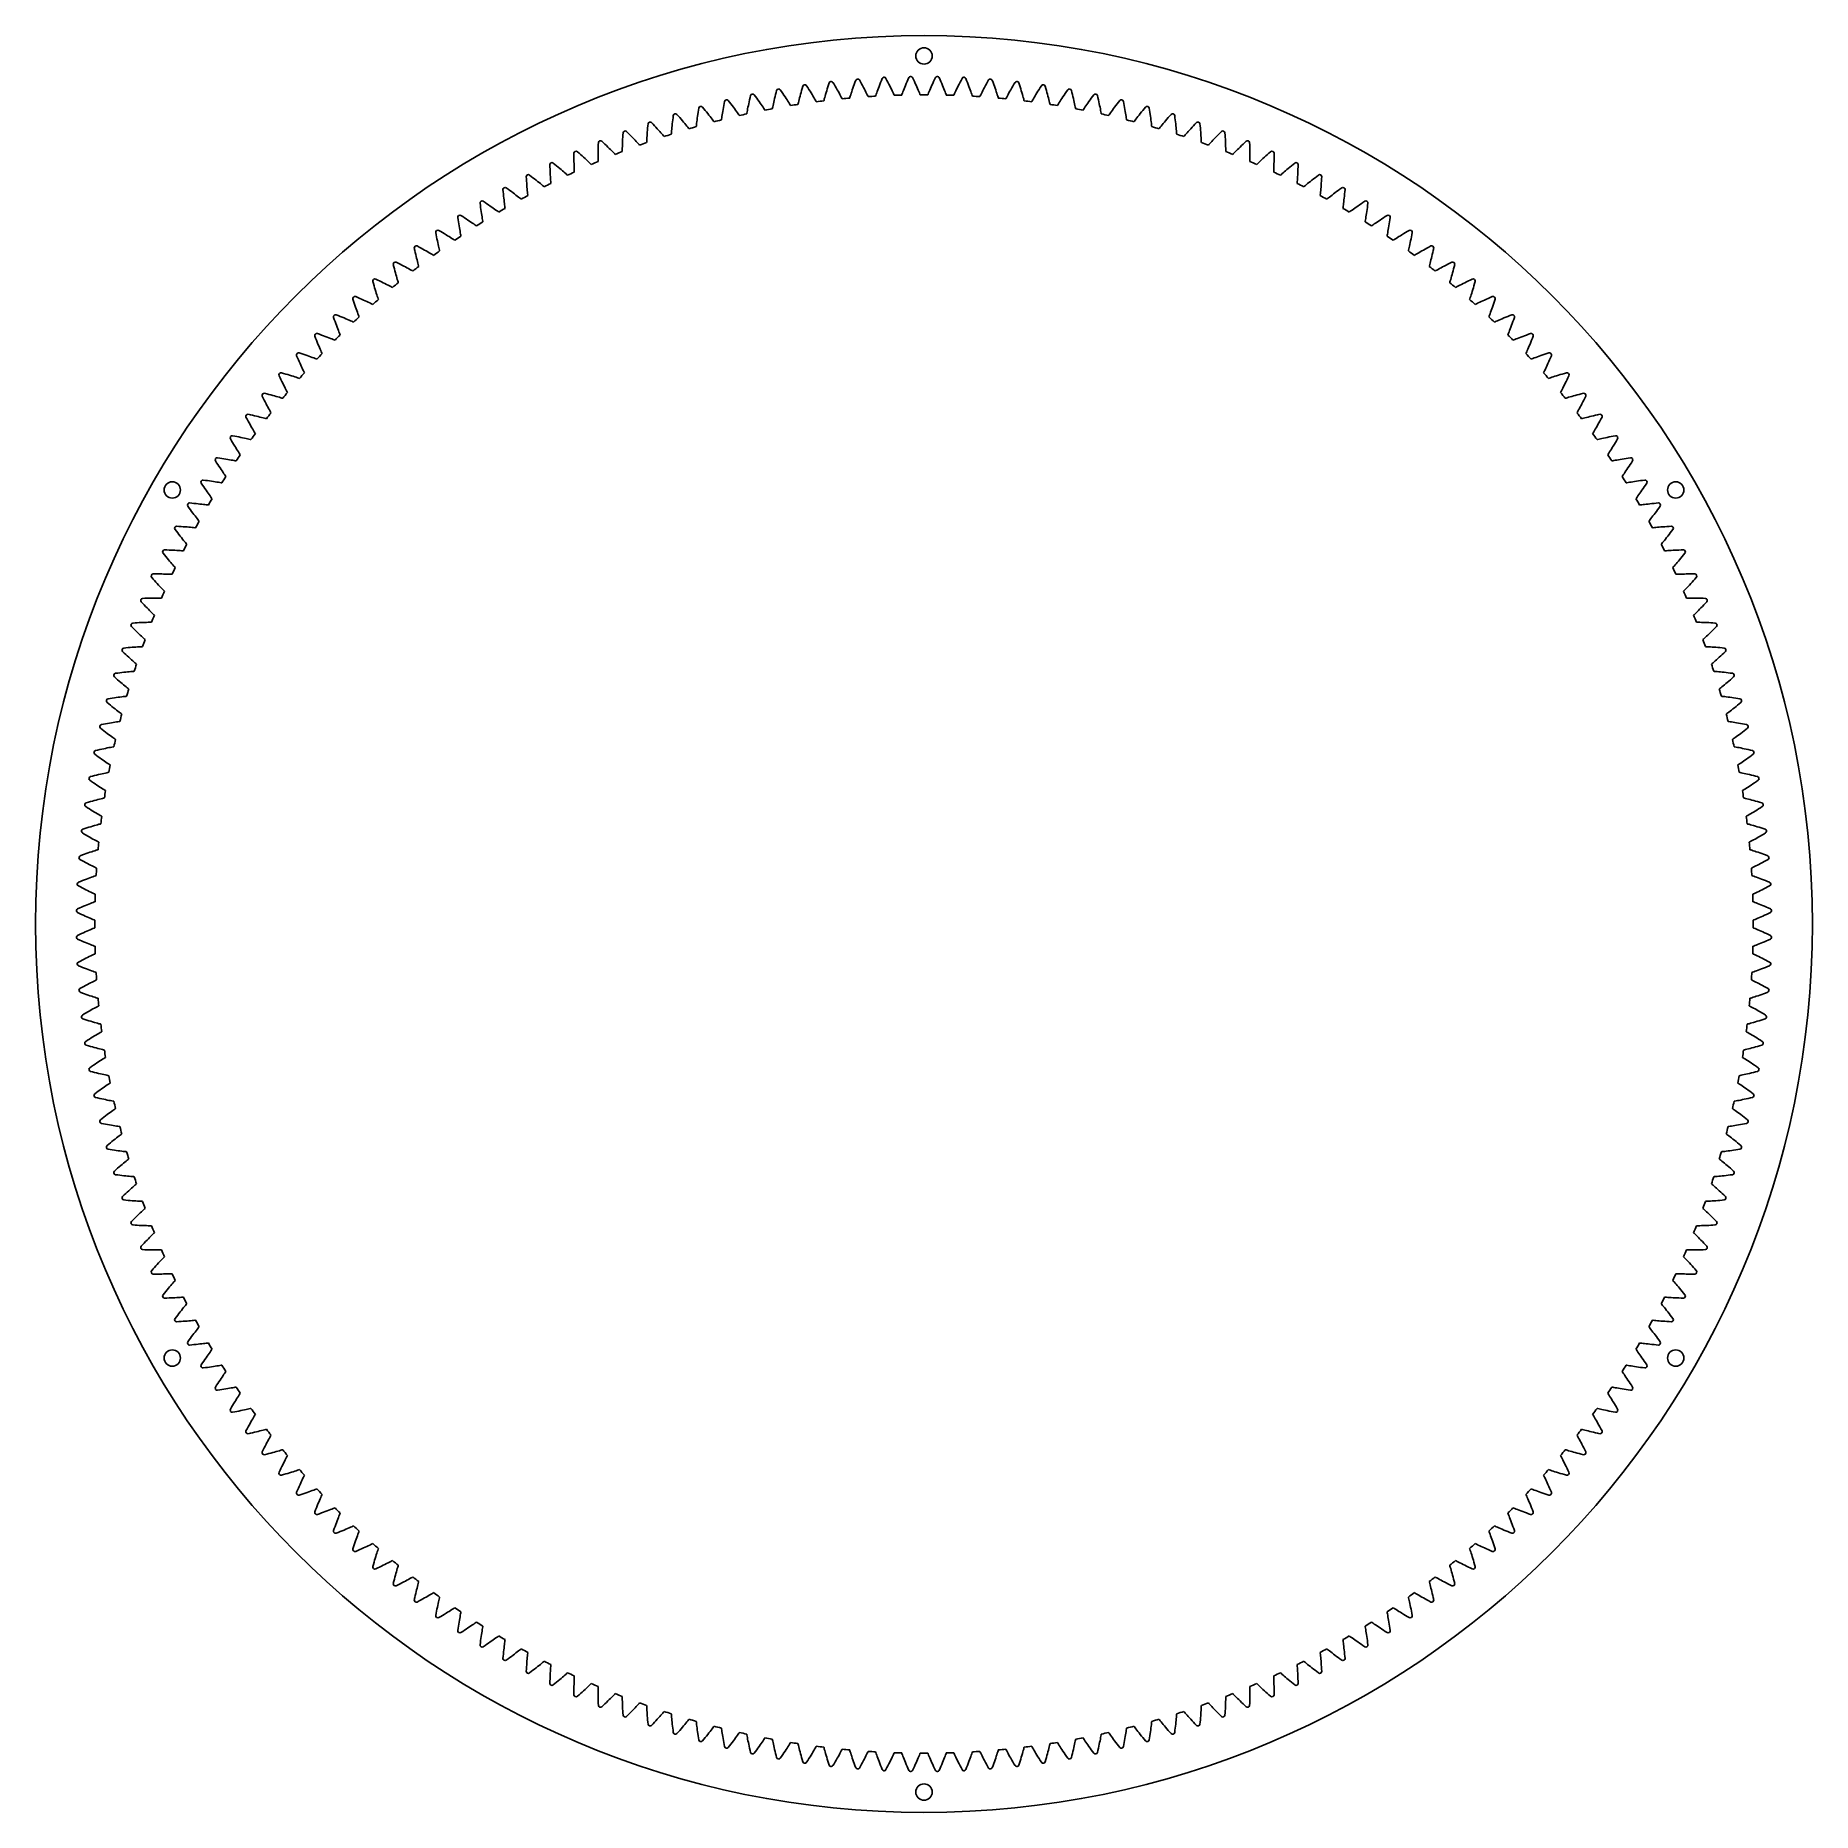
# Model space of a CAD drawing. Header units: millimetres. Extents: x -109 to 109, y -109 to 109.
import ezdxf

# ---------------------------------------------------------------- set-up
doc = ezdxf.new("R2010")
doc.units = ezdxf.units.MM

msp = doc.modelspace()

# ---------------------------------------------------------------- linework, layer by layer
at = {"layer": 'holes'}
for centre in [(0, 106.259662), (-92.023567, 53.129831), (92.023567, 53.129831), (-92.023567, -53.129831), (92.023567, -53.129831), (0, -106.259662)]:
    msp.add_circle(centre, 1, dxfattribs=at)
at = {"layer": 'outer'}
msp.add_circle((0, 0), 108.759662, dxfattribs=at)
at = {"layer": 'output_ring'}
for p, q in [((-14.902812, 102.295404), (-14.975873, 102.043381)), ((-14.826025, 102.555209), (-14.902812, 102.295404)), ((-14.228432, 102.391383), (-14.374653, 102.619449)), ((-14.087959, 102.16975), (-14.228432, 102.391383)), ((-11.763224, 102.463432), (-11.839867, 102.222106)), ((-11.682282, 102.713036), (-11.763224, 102.463432)), ((-11.597372, 102.970301), (-11.682282, 102.713036)), ((-11.00522, 102.787785), (-11.144205, 103.020331)), ((-10.871778, 102.561849), (-11.00522, 102.787785)), ((-10.744337, 102.343053), (-10.871778, 102.561849)), ((-10.623112, 102.132071), (-10.744337, 102.343053)), ((-8.702694, 102.313604), (-8.777464, 102.093351)), ((-8.623151, 102.543564), (-8.702694, 102.313604)), ((-8.538965, 102.782365), (-8.623151, 102.543564)), ((-8.450223, 103.029303), (-8.538965, 102.782365)), ((-8.357274, 103.283774), (-8.450223, 103.029303)), ((-7.771147, 103.082747), (-7.90276, 103.319545)), ((-7.644868, 102.852732), (-7.771147, 103.082747)), ((-7.524362, 102.630041), (-7.644868, 102.852732)), ((-7.409825, 102.415355), (-7.524362, 102.630041)), ((-7.30152, 102.20951), (-7.409825, 102.415355)), ((-5.566303, 102.318681), (-5.642652, 102.111542)), ((-5.484652, 102.536476), (-5.566303, 102.318681)), ((-5.397925, 102.763825), (-5.484652, 102.536476)), ((-5.306279, 102.999863), (-5.397925, 102.763825)), ((-5.209824, 103.243892), (-5.306279, 102.999863)), ((-5.108929, 103.495318), (-5.209824, 103.243892)), ((-4.529405, 103.27598), (-4.653515, 103.516795)), ((-4.410414, 103.042111), (-4.529405, 103.27598)), ((-4.296962, 102.815745), (-4.410414, 103.042111)), ((-4.189224, 102.597567), (-4.296962, 102.815745)), ((-4.087439, 102.388423), (-4.189224, 102.597567)), ((-3.991935, 102.189388), (-4.087439, 102.388423)), ((-2.432467, 102.238396), (-2.509264, 102.045701)), ((-2.349649, 102.443035), (-2.432467, 102.238396)), ((-2.261197, 102.658158), (-2.349649, 102.443035)), ((-2.167371, 102.88267), (-2.261197, 102.658158)), ((-2.068357, 103.115713), (-2.167371, 102.88267)), ((-1.964285, 103.356592), (-2.068357, 103.115713)), ((-1.855541, 103.604725), (-1.964285, 103.356592)), ((-1.283194, 103.367291), (-1.399677, 103.611886)), ((-1.171606, 103.1298), (-1.283194, 103.367291)), ((-1.065321, 102.899983), (-1.171606, 103.1298)), ((-0.96449, 102.678528), (-1.065321, 102.899983)), ((-0.869324, 102.46629), (-0.96449, 102.678528)), ((-0.780119, 102.264353), (-0.869324, 102.46629)), ((-0.697307, 102.074166), (-0.780119, 102.264353)), ((0.780119, 102.264353), (0.697307, 102.074166)), ((0.869324, 102.46629), (0.780119, 102.264353)), ((0.96449, 102.678528), (0.869324, 102.46629)), ((1.065321, 102.899983), (0.96449, 102.678528)), ((1.171606, 103.1298), (1.065321, 102.899983)), ((1.283194, 103.367291), (1.171606, 103.1298)), ((1.399677, 103.611886), (1.283194, 103.367291)), ((1.964285, 103.356592), (1.855541, 103.604725)), ((2.068357, 103.115713), (1.964285, 103.356592)), ((2.167371, 102.88267), (2.068357, 103.115713)), ((2.261197, 102.658158), (2.167371, 102.88267)), ((2.349649, 102.443035), (2.261197, 102.658158)), ((2.432467, 102.238396), (2.349649, 102.443035)), ((2.509264, 102.045701), (2.432467, 102.238396)), ((4.087439, 102.388423), (3.991935, 102.189388)), ((4.189224, 102.597567), (4.087439, 102.388423)), ((4.296962, 102.815745), (4.189224, 102.597567)), ((4.410414, 103.042111), (4.296962, 102.815745)), ((4.529405, 103.27598), (4.410414, 103.042111)), ((4.653515, 103.516795), (4.529405, 103.27598)), ((5.209824, 103.243892), (5.108929, 103.495318)), ((5.306279, 102.999863), (5.209824, 103.243892)), ((5.397925, 102.763825), (5.306279, 102.999863)), ((5.484652, 102.536476), (5.397925, 102.763825)), ((5.566303, 102.318681), (5.484652, 102.536476)), ((5.642652, 102.111542), (5.566303, 102.318681)), ((7.409825, 102.415355), (7.30152, 102.20951)), ((7.524362, 102.630041), (7.409825, 102.415355)), ((7.644868, 102.852732), (7.524362, 102.630041)), ((7.771147, 103.082747), (7.644868, 102.852732)), ((7.90276, 103.319545), (7.771147, 103.082747)), ((8.450223, 103.029303), (8.357274, 103.283774)), ((8.538965, 102.782365), (8.450223, 103.029303)), ((8.623151, 102.543564), (8.538965, 102.782365)), ((8.702694, 102.313604), (8.623151, 102.543564)), ((8.777464, 102.093351), (8.702694, 102.313604)), ((10.744337, 102.343053), (10.623112, 102.132071)), ((10.871778, 102.561849), (10.744337, 102.343053)), ((11.00522, 102.787785), (10.871778, 102.561849)), ((11.144205, 103.020331), (11.00522, 102.787785)), ((11.682282, 102.713036), (11.597372, 102.970301)), ((11.763224, 102.463432), (11.682282, 102.713036)), ((11.839867, 102.222106), (11.763224, 102.463432)), ((14.228432, 102.391383), (14.087959, 102.16975)), ((14.374653, 102.619449), (14.228432, 102.391383)), ((14.902812, 102.295404), (14.826025, 102.555209)), ((14.975873, 102.043381), (14.902812, 102.295404)), ((-24.51254, 100.181155), (-24.558333, 99.932125)), ((-24.46352, 100.438935), (-24.51254, 100.181155)), ((-24.411524, 100.704814), (-24.46352, 100.438935)), ((-23.801166, 100.597952), (-23.968201, 100.811246)), ((-23.640459, 100.390523), (-23.801166, 100.597952)), ((-23.4866, 100.189425), (-23.640459, 100.390523)), ((-23.339889, 99.9953), (-23.4866, 100.189425)), ((-21.503941, 100.188207), (-21.546946, 99.971674)), ((-21.457365, 100.416094), (-21.503941, 100.188207)), ((-21.407271, 100.65421), (-21.457365, 100.416094)), ((-21.353679, 100.901679), (-21.407271, 100.65421)), ((-21.296586, 101.157792), (-21.353679, 100.901679)), ((-21.236264, 101.421906), (-21.296586, 101.157792)), ((-20.629564, 101.295926), (-20.789817, 101.514361)), ((-20.475452, 101.083551), (-20.629564, 101.295926)), ((-20.327985, 100.87772), (-20.475452, 101.083551)), ((-20.187444, 100.679082), (-20.327985, 100.87772)), ((-20.054194, 100.488435), (-20.187444, 100.679082)), ((-19.92873, 100.306791), (-20.054194, 100.488435)), ((-19.811747, 100.135489), (-19.92873, 100.306791)), ((-19.704282, 99.976419), (-19.811747, 100.135489)), ((-18.483197, 100.209353), (-18.519716, 100.040118)), ((-18.441835, 100.396814), (-18.483197, 100.209353)), ((-18.396128, 100.59915), (-18.441835, 100.396814)), ((-18.346342, 100.814225), (-18.396128, 100.59915)), ((-18.292632, 101.040537), (-18.346342, 100.814225)), ((-18.235083, 101.276962), (-18.292632, 101.040537)), ((-18.173744, 101.522625), (-18.235083, 101.276962)), ((-18.108634, 101.776819), (-18.173744, 101.522625)), ((-18.040046, 102.038908), (-18.108634, 101.776819)), ((-17.437602, 101.893933), (-17.590915, 102.117294)), ((-17.290237, 101.676822), (-17.437602, 101.893933)), ((-17.149309, 101.46646), (-17.290237, 101.676822)), ((-17.015076, 101.263506), (-17.149309, 101.46646)), ((-16.88788, 101.068767), (-17.015076, 101.263506)), ((-16.768184, 100.883272), (-16.88788, 101.068767)), ((-16.65664, 100.70838), (-16.768184, 100.883272)), ((-16.554223, 100.546013), (-16.65664, 100.70838)), ((-16.462537, 100.399153), (-16.554223, 100.546013)), ((-16.384711, 100.273347), (-16.462537, 100.399153)), ((-16.331827, 100.18724), (-16.384711, 100.273347)), ((-15.403382, 100.428774), (-15.427069, 100.330539)), ((-15.368242, 100.572472), (-15.403382, 100.428774)), ((-15.326425, 100.740477), (-15.368242, 100.572472)), ((-15.279195, 100.926546), (-15.326425, 100.740477)), ((-15.227155, 101.127347), (-15.279195, 100.926546)), ((-15.170638, 101.340752), (-15.227155, 101.127347)), ((-15.109845, 101.565265), (-15.170638, 101.340752)), ((-15.044899, 101.799766), (-15.109845, 101.565265)), ((-14.975873, 102.043381), (-15.044899, 101.799766)), ((-13.953708, 101.955065), (-14.087959, 102.16975)), ((-13.825916, 101.747995), (-13.953708, 101.955065)), ((-13.7049, 101.549357), (-13.825916, 101.747995)), ((-13.59109, 101.360193), (-13.7049, 101.549357)), ((-13.485094, 101.181885), (-13.59109, 101.360193)), ((-13.387828, 101.01638), (-13.485094, 101.181885)), ((-13.3008, 100.866713), (-13.387828, 101.01638)), ((-13.226965, 100.738524), (-13.3008, 100.866713)), ((-13.176811, 100.650798), (-13.226965, 100.738524)), ((-12.241237, 100.86305), (-12.267998, 100.765608)), ((-12.201601, 101.005574), (-12.241237, 100.86305)), ((-12.154527, 101.172182), (-12.201601, 101.005574)), ((-12.101476, 101.356676), (-12.154527, 101.172182)), ((-12.043154, 101.555743), (-12.101476, 101.356676)), ((-11.979962, 101.767267), (-12.043154, 101.555743)), ((-11.912147, 101.98976), (-11.979962, 101.767267)), ((-11.839867, 102.222106), (-11.912147, 101.98976)), ((-10.508395, 101.92973), (-10.623112, 102.132071)), ((-10.400583, 101.737085), (-10.508395, 101.92973)), ((-10.30024, 101.555534), (-10.400583, 101.737085)), ((-10.208221, 101.387057), (-10.30024, 101.555534)), ((-10.125937, 101.23473), (-10.208221, 101.387057)), ((-10.056164, 101.104285), (-10.125937, 101.23473)), ((-10.008791, 101.015027), (-10.056164, 101.104285)), ((-9.067012, 101.197787), (-9.096821, 101.101233)), ((-9.022918, 101.338995), (-9.067012, 101.197787)), ((-8.970635, 101.504043), (-9.022918, 101.338995)), ((-8.911815, 101.686779), (-8.970635, 101.504043)), ((-8.847269, 101.883916), (-8.911815, 101.686779)), ((-8.777464, 102.093351), (-8.847269, 101.883916)), ((-7.199812, 102.013574), (-7.30152, 102.20951)), ((-7.105221, 101.828961), (-7.199812, 102.013574)), ((-7.01854, 101.657676), (-7.105221, 101.828961)), ((-6.94108, 101.50284), (-7.01854, 101.657676)), ((-6.87544, 101.370268), (-6.94108, 101.50284)), ((-6.830894, 101.279566), (-6.87544, 101.370268)), ((-5.883838, 101.432654), (-5.916665, 101.337084)), ((-5.835331, 101.572407), (-5.883838, 101.432654)), ((-5.777889, 101.735731), (-5.835331, 101.572407)), ((-5.713359, 101.91653), (-5.777889, 101.735731)), ((-5.642652, 102.111542), (-5.713359, 101.91653)), ((-3.90319, 102.001895), (-3.991935, 102.189388)), ((-3.821932, 101.827972), (-3.90319, 102.001895)), ((-3.749374, 101.670779), (-3.821932, 101.827972)), ((-3.68793, 101.53621), (-3.749374, 101.670779)), ((-3.646255, 101.444154), (-3.68793, 101.53621)), ((-2.694858, 101.567419), (-2.730671, 101.472927)), ((-2.641985, 101.70558), (-2.694858, 101.567419)), ((-2.579441, 101.867019), (-2.641985, 101.70558)), ((-2.509264, 102.045701), (-2.579441, 101.867019)), ((-0.621552, 101.897776), (-0.697307, 102.074166)), ((-0.553968, 101.738381), (-0.621552, 101.897776)), ((-0.496781, 101.601949), (-0.553968, 101.738381)), ((-0.458018, 101.508629), (-0.496781, 101.601949)), ((0.496781, 101.601949), (0.458018, 101.508629)), ((0.553968, 101.738381), (0.496781, 101.601949)), ((0.621552, 101.897776), (0.553968, 101.738381)), ((0.697307, 102.074166), (0.621552, 101.897776)), ((2.579441, 101.867019), (2.509264, 102.045701)), ((2.641985, 101.70558), (2.579441, 101.867019)), ((2.694858, 101.567419), (2.641985, 101.70558)), ((2.730671, 101.472927), (2.694858, 101.567419)), ((3.68793, 101.53621), (3.646255, 101.444154)), ((3.749374, 101.670779), (3.68793, 101.53621)), ((3.821932, 101.827972), (3.749374, 101.670779)), ((3.90319, 102.001895), (3.821932, 101.827972)), ((3.991935, 102.189388), (3.90319, 102.001895)), ((5.713359, 101.91653), (5.642652, 102.111542)), ((5.777889, 101.735731), (5.713359, 101.91653)), ((5.835331, 101.572407), (5.777889, 101.735731)), ((5.883838, 101.432654), (5.835331, 101.572407)), ((5.916665, 101.337084), (5.883838, 101.432654)), ((6.87544, 101.370268), (6.830894, 101.279566)), ((6.94108, 101.50284), (6.87544, 101.370268)), ((7.01854, 101.657676), (6.94108, 101.50284)), ((7.105221, 101.828961), (7.01854, 101.657676)), ((7.199812, 102.013574), (7.105221, 101.828961)), ((7.30152, 102.20951), (7.199812, 102.013574)), ((8.847269, 101.883916), (8.777464, 102.093351)), ((8.911815, 101.686779), (8.847269, 101.883916)), ((8.970635, 101.504043), (8.911815, 101.686779)), ((9.022918, 101.338995), (8.970635, 101.504043)), ((9.067012, 101.197787), (9.022918, 101.338995)), ((9.096821, 101.101233), (9.067012, 101.197787)), ((10.056164, 101.104285), (10.008791, 101.015027)), ((10.125937, 101.23473), (10.056164, 101.104285)), ((10.208221, 101.387057), (10.125937, 101.23473)), ((10.30024, 101.555534), (10.208221, 101.387057)), ((10.400583, 101.737085), (10.30024, 101.555534)), ((10.508395, 101.92973), (10.400583, 101.737085)), ((10.623112, 102.132071), (10.508395, 101.92973)), ((11.912147, 101.98976), (11.839867, 102.222106)), ((11.979962, 101.767267), (11.912147, 101.98976)), ((12.043154, 101.555743), (11.979962, 101.767267)), ((12.101476, 101.356676), (12.043154, 101.555743)), ((12.154527, 101.172182), (12.101476, 101.356676)), ((12.201601, 101.005574), (12.154527, 101.172182)), ((12.241237, 100.86305), (12.201601, 101.005574)), ((12.267998, 100.765608), (12.241237, 100.86305)), ((13.226965, 100.738524), (13.176811, 100.650798)), ((13.3008, 100.866713), (13.226965, 100.738524)), ((13.387828, 101.01638), (13.3008, 100.866713)), ((13.485094, 101.181885), (13.387828, 101.01638)), ((13.59109, 101.360193), (13.485094, 101.181885)), ((13.7049, 101.549357), (13.59109, 101.360193)), ((13.825916, 101.747995), (13.7049, 101.549357)), ((13.953708, 101.955065), (13.825916, 101.747995)), ((14.087959, 102.16975), (13.953708, 101.955065)), ((15.044899, 101.799766), (14.975873, 102.043381)), ((15.109845, 101.565265), (15.044899, 101.799766)), ((15.170638, 101.340752), (15.109845, 101.565265)), ((15.227155, 101.127347), (15.170638, 101.340752)), ((15.279195, 100.926546), (15.227155, 101.127347)), ((15.326425, 100.740477), (15.279195, 100.926546)), ((15.368242, 100.572472), (15.326425, 100.740477)), ((15.403382, 100.428774), (15.368242, 100.572472)), ((15.427069, 100.330539), (15.403382, 100.428774)), ((16.384711, 100.273347), (16.331827, 100.18724)), ((16.462537, 100.399153), (16.384711, 100.273347)), ((16.554223, 100.546013), (16.462537, 100.399153)), ((16.65664, 100.70838), (16.554223, 100.546013)), ((16.768184, 100.883272), (16.65664, 100.70838)), ((16.88788, 101.068767), (16.768184, 100.883272)), ((17.015076, 101.263506), (16.88788, 101.068767)), ((17.149309, 101.46646), (17.015076, 101.263506)), ((17.290237, 101.676822), (17.149309, 101.46646)), ((17.437602, 101.893933), (17.290237, 101.676822)), ((17.590915, 102.117294), (17.437602, 101.893933)), ((18.108634, 101.776819), (18.040046, 102.038908)), ((18.173744, 101.522625), (18.108634, 101.776819)), ((18.235083, 101.276962), (18.173744, 101.522625)), ((18.292632, 101.040537), (18.235083, 101.276962)), ((18.346342, 100.814225), (18.292632, 101.040537)), ((18.396128, 100.59915), (18.346342, 100.814225)), ((18.441835, 100.396814), (18.396128, 100.59915)), ((18.483197, 100.209353), (18.441835, 100.396814)), ((18.519716, 100.040118), (18.483197, 100.209353)), ((19.811747, 100.135489), (19.704282, 99.976419)), ((19.92873, 100.306791), (19.811747, 100.135489)), ((20.054194, 100.488435), (19.92873, 100.306791)), ((20.187444, 100.679082), (20.054194, 100.488435)), ((20.327985, 100.87772), (20.187444, 100.679082)), ((20.475452, 101.083551), (20.327985, 100.87772)), ((20.629564, 101.295926), (20.475452, 101.083551)), ((20.789817, 101.514361), (20.629564, 101.295926)), ((21.296586, 101.157792), (21.236264, 101.421906)), ((21.353679, 100.901679), (21.296586, 101.157792)), ((21.407271, 100.65421), (21.353679, 100.901679)), ((21.457365, 100.416094), (21.407271, 100.65421)), ((21.503941, 100.188207), (21.457365, 100.416094)), ((21.546946, 99.971674), (21.503941, 100.188207)), ((23.4866, 100.189425), (23.339889, 99.9953)), ((23.640459, 100.390523), (23.4866, 100.189425)), ((23.801166, 100.597952), (23.640459, 100.390523)), ((23.968201, 100.811246), (23.801166, 100.597952)), ((24.46352, 100.438935), (24.411524, 100.704814)), ((24.51254, 100.181155), (24.46352, 100.438935)), ((24.558333, 99.932125), (24.51254, 100.181155)), ((-33.780345, 97.960555), (-33.807089, 97.690963)), ((-33.162639, 97.911607), (-33.349006, 98.108235)), ((-32.983125, 97.720223), (-33.162639, 97.911607)), ((-30.812126, 97.951127), (-30.837049, 97.719868)), ((-30.784663, 98.192901), (-30.812126, 97.951127)), ((-30.754597, 98.444315), (-30.784663, 98.192901)), ((-30.72186, 98.704665), (-30.754597, 98.444315)), ((-30.686661, 98.973283), (-30.72186, 98.704665)), ((-30.070798, 98.904958), (-30.250896, 99.107342)), ((-29.897383, 98.708028), (-30.070798, 98.904958)), ((-29.731201, 98.516989), (-29.897383, 98.708028)), ((-29.57259, 98.332458), (-29.731201, 98.516989)), ((-29.42199, 98.155197), (-29.57259, 98.332458)), ((-29.279988, 97.986166), (-29.42199, 98.155197)), ((-29.147404, 97.826634), (-29.279988, 97.986166)), ((-27.831701, 98.025198), (-27.852132, 97.853277)), ((-27.808165, 98.215719), (-27.831701, 98.025198)), ((-27.781702, 98.421459), (-27.808165, 98.215719)), ((-27.752377, 98.640264), (-27.781702, 98.421459)), ((-27.720203, 98.870626), (-27.752377, 98.640264)), ((-27.685159, 99.111419), (-27.720203, 98.870626)), ((-27.647211, 99.361764), (-27.685159, 99.111419)), ((-27.606312, 99.620957), (-27.647211, 99.361764)), ((-27.562693, 99.888337), (-27.606312, 99.620957)), ((-26.94928, 99.800701), (-27.122932, 100.008642)), ((-26.782137, 99.598422), (-26.94928, 99.800701)), ((-26.622037, 99.402256), (-26.782137, 99.598422)), ((-26.4693, 99.212835), (-26.622037, 99.402256)), ((-26.324342, 99.030931), (-26.4693, 99.212835)), ((-26.187721, 98.857523), (-26.324342, 99.030931)), ((-26.060213, 98.693905), (-26.187721, 98.857523)), ((-25.942971, 98.541896), (-26.060213, 98.693905)), ((-25.83787, 98.404317), (-25.942971, 98.541896)), ((-25.748551, 98.286392), (-25.83787, 98.404317)), ((-25.687798, 98.205644), (-25.748551, 98.286392)), ((-24.786203, 98.533481), (-24.800541, 98.433453)), ((-24.764743, 98.679849), (-24.786203, 98.533481)), ((-24.738922, 98.851043), (-24.764743, 98.679849)), ((-24.709413, 99.040731), (-24.738922, 98.851043)), ((-24.6765, 99.245538), (-24.709413, 99.040731)), ((-24.640318, 99.463315), (-24.6765, 99.245538)), ((-24.600923, 99.692552), (-24.640318, 99.463315)), ((-24.558333, 99.932125), (-24.600923, 99.692552)), ((-23.200716, 99.808932), (-23.339889, 99.9953)), ((-23.069609, 99.631319), (-23.200716, 99.808932)), ((-22.947303, 99.463776), (-23.069609, 99.631319)), ((-22.834894, 99.30816), (-22.947303, 99.463776)), ((-22.734167, 99.167347), (-22.834894, 99.30816)), ((-22.648596, 99.046676), (-22.734167, 99.167347)), ((-22.590409, 98.964059), (-22.648596, 99.046676)), ((-21.678961, 99.263415), (-21.696434, 99.163886)), ((-21.652914, 99.409036), (-21.678961, 99.263415)), ((-21.621728, 99.579335), (-21.652914, 99.409036)), ((-21.586275, 99.768002), (-21.621728, 99.579335)), ((-21.546946, 99.971674), (-21.586275, 99.768002)), ((-19.608027, 99.832511), (-19.704282, 99.976419)), ((-19.526289, 99.709212), (-19.608027, 99.832511)), ((-19.470726, 99.624808), (-19.526289, 99.709212)), ((-18.550325, 99.895387), (-18.570915, 99.796456)), ((-18.519716, 100.040118), (-18.550325, 99.895387)), ((18.550325, 99.895387), (18.519716, 100.040118)), ((18.570915, 99.796456), (18.550325, 99.895387)), ((19.526289, 99.709212), (19.470726, 99.624808)), ((19.608027, 99.832511), (19.526289, 99.709212)), ((19.704282, 99.976419), (19.608027, 99.832511)), ((21.586275, 99.768002), (21.546946, 99.971674)), ((21.621728, 99.579335), (21.586275, 99.768002)), ((21.652914, 99.409036), (21.621728, 99.579335)), ((21.678961, 99.263415), (21.652914, 99.409036)), ((21.696434, 99.163886), (21.678961, 99.263415)), ((22.648596, 99.046676), (22.590409, 98.964059)), ((22.734167, 99.167347), (22.648596, 99.046676)), ((22.834894, 99.30816), (22.734167, 99.167347)), ((22.947303, 99.463776), (22.834894, 99.30816)), ((23.069609, 99.631319), (22.947303, 99.463776)), ((23.200716, 99.808932), (23.069609, 99.631319)), ((23.339889, 99.9953), (23.200716, 99.808932)), ((24.600923, 99.692552), (24.558333, 99.932125)), ((24.640318, 99.463315), (24.600923, 99.692552)), ((24.6765, 99.245538), (24.640318, 99.463315)), ((24.709413, 99.040731), (24.6765, 99.245538)), ((24.738922, 98.851043), (24.709413, 99.040731)), ((24.764743, 98.679849), (24.738922, 98.851043)), ((24.786203, 98.533481), (24.764743, 98.679849)), ((24.800541, 98.433453), (24.786203, 98.533481)), ((25.748551, 98.286392), (25.687798, 98.205644)), ((25.83787, 98.404317), (25.748551, 98.286392)), ((25.942971, 98.541896), (25.83787, 98.404317)), ((26.060213, 98.693905), (25.942971, 98.541896)), ((26.187721, 98.857523), (26.060213, 98.693905)), ((26.324342, 99.030931), (26.187721, 98.857523)), ((26.4693, 99.212835), (26.324342, 99.030931)), ((26.622037, 99.402256), (26.4693, 99.212835)), ((26.782137, 99.598422), (26.622037, 99.402256)), ((26.94928, 99.800701), (26.782137, 99.598422)), ((27.122932, 100.008642), (26.94928, 99.800701)), ((27.606312, 99.620957), (27.562693, 99.888337)), ((27.647211, 99.361764), (27.606312, 99.620957)), ((27.685159, 99.111419), (27.647211, 99.361764)), ((27.720203, 98.870626), (27.685159, 99.111419)), ((27.752377, 98.640264), (27.720203, 98.870626)), ((27.781702, 98.421459), (27.752377, 98.640264)), ((27.808165, 98.215719), (27.781702, 98.421459)), ((27.831701, 98.025198), (27.808165, 98.215719)), ((27.852132, 97.853277), (27.831701, 98.025198)), ((29.279988, 97.986166), (29.147404, 97.826634)), ((29.42199, 98.155197), (29.279988, 97.986166)), ((29.57259, 98.332458), (29.42199, 98.155197)), ((29.731201, 98.516989), (29.57259, 98.332458)), ((29.897383, 98.708028), (29.731201, 98.516989)), ((30.070798, 98.904958), (29.897383, 98.708028)), ((30.250896, 99.107342), (30.070798, 98.904958)), ((30.72186, 98.704665), (30.686661, 98.973283)), ((30.754597, 98.444315), (30.72186, 98.704665)), ((30.784663, 98.192901), (30.754597, 98.444315)), ((30.812126, 97.951127), (30.784663, 98.192901)), ((30.837049, 97.719868), (30.812126, 97.951127)), ((33.162639, 97.911607), (32.983125, 97.720223)), ((33.349006, 98.108235), (33.162639, 97.911607)), ((33.807089, 97.690963), (33.780345, 97.960555)), ((-39.245121, 95.636102), (-39.443466, 95.820639)), ((-36.901727, 95.823134), (-36.91208, 95.590766)), ((-36.8895, 96.066155), (-36.901727, 95.823134)), ((-36.87528, 96.318961), (-36.8895, 96.066155)), ((-36.858955, 96.580852), (-36.87528, 96.318961)), ((-36.840692, 96.851151), (-36.858955, 96.580852)), ((-36.221753, 96.82163), (-36.414204, 97.012307)), ((-36.036316, 96.635978), (-36.221753, 96.82163)), ((-35.858466, 96.45575), (-36.036316, 96.635978)), ((-35.688581, 96.281543), (-35.858466, 96.45575)), ((-35.527148, 96.114088), (-35.688581, 96.281543)), ((-35.374813, 95.954307), (-35.527148, 96.114088)), ((-35.232474, 95.803415), (-35.374813, 95.954307)), ((-35.101447, 95.663114), (-35.232474, 95.803415)), ((-33.949021, 95.763599), (-33.953882, 95.662665)), ((-33.94143, 95.911336), (-33.949021, 95.763599)), ((-33.931835, 96.084201), (-33.94143, 95.911336)), ((-33.920308, 96.275824), (-33.931835, 96.084201)), ((-33.906815, 96.482819), (-33.920308, 96.275824)), ((-33.891288, 96.703034), (-33.906815, 96.482819)), ((-33.873641, 96.934962), (-33.891288, 96.703034)), ((-33.853786, 97.177479), (-33.873641, 96.934962)), ((-33.831632, 97.429713), (-33.853786, 97.177479)), ((-33.807089, 97.690963), (-33.831632, 97.429713)), ((-32.811024, 97.534497), (-32.983125, 97.720223)), ((-32.646694, 97.35504), (-32.811024, 97.534497)), ((-32.490601, 97.182597), (-32.646694, 97.35504)), ((-32.34336, 97.018109), (-32.490601, 97.182597)), ((-32.20583, 96.862821), (-32.34336, 97.018109)), ((-32.079275, 96.718474), (-32.20583, 96.862821)), ((-31.965743, 96.587765), (-32.079275, 96.718474)), ((-31.869196, 96.475682), (-31.965743, 96.587765)), ((-31.803492, 96.398908), (-31.869196, 96.475682)), ((-30.924262, 96.782709), (-30.93229, 96.681978)), ((-30.912034, 96.930136), (-30.924262, 96.782709)), ((-30.897014, 97.102614), (-30.912034, 96.930136)), ((-30.879473, 97.29378), (-30.897014, 97.102614)), ((-30.859486, 97.50025), (-30.879473, 97.29378)), ((-30.837049, 97.719868), (-30.859486, 97.50025)), ((-29.025445, 97.678383), (-29.147404, 97.826634)), ((-28.916075, 97.544173), (-29.025445, 97.678383)), ((-28.823096, 97.429113), (-28.916075, 97.544173)), ((-28.759836, 97.350313), (-28.823096, 97.429113)), ((-27.868984, 97.706308), (-27.880173, 97.605878)), ((-27.852132, 97.853277), (-27.868984, 97.706308)), ((27.868984, 97.706308), (27.852132, 97.853277)), ((27.880173, 97.605878), (27.868984, 97.706308)), ((28.823096, 97.429113), (28.759836, 97.350313)), ((28.916075, 97.544173), (28.823096, 97.429113)), ((29.025445, 97.678383), (28.916075, 97.544173)), ((29.147404, 97.826634), (29.025445, 97.678383)), ((30.859486, 97.50025), (30.837049, 97.719868)), ((30.879473, 97.29378), (30.859486, 97.50025)), ((30.897014, 97.102614), (30.879473, 97.29378)), ((30.912034, 96.930136), (30.897014, 97.102614)), ((30.924262, 96.782709), (30.912034, 96.930136)), ((30.93229, 96.681978), (30.924262, 96.782709)), ((31.869196, 96.475682), (31.803492, 96.398908)), ((31.965743, 96.587765), (31.869196, 96.475682)), ((32.079275, 96.718474), (31.965743, 96.587765)), ((32.20583, 96.862821), (32.079275, 96.718474)), ((32.34336, 97.018109), (32.20583, 96.862821)), ((32.490601, 97.182597), (32.34336, 97.018109)), ((32.646694, 97.35504), (32.490601, 97.182597)), ((32.811024, 97.534497), (32.646694, 97.35504)), ((32.983125, 97.720223), (32.811024, 97.534497)), ((33.831632, 97.429713), (33.807089, 97.690963)), ((33.853786, 97.177479), (33.831632, 97.429713)), ((33.873641, 96.934962), (33.853786, 97.177479)), ((33.891288, 96.703034), (33.873641, 96.934962)), ((33.906815, 96.482819), (33.891288, 96.703034)), ((33.920308, 96.275824), (33.906815, 96.482819)), ((33.931835, 96.084201), (33.920308, 96.275824)), ((33.94143, 95.911336), (33.931835, 96.084201)), ((33.949021, 95.763599), (33.94143, 95.911336)), ((33.953882, 95.662665), (33.949021, 95.763599)), ((35.232474, 95.803415), (35.101447, 95.663114)), ((35.374813, 95.954307), (35.232474, 95.803415)), ((35.527148, 96.114088), (35.374813, 95.954307)), ((35.688581, 96.281543), (35.527148, 96.114088)), ((35.858466, 96.45575), (35.688581, 96.281543)), ((36.036316, 96.635978), (35.858466, 96.45575)), ((36.221753, 96.82163), (36.036316, 96.635978)), ((36.414204, 97.012307), (36.221753, 96.82163)), ((36.858955, 96.580852), (36.840692, 96.851151)), ((36.87528, 96.318961), (36.858955, 96.580852)), ((36.8895, 96.066155), (36.87528, 96.318961)), ((36.901727, 95.823134), (36.8895, 96.066155)), ((36.91208, 95.590766), (36.901727, 95.823134)), ((39.443466, 95.820639), (39.245121, 95.636102)), ((-42.849329, 94.346791), (-42.850584, 94.075879)), ((-42.850584, 94.075879), (-42.850432, 93.813479)), ((-42.850432, 93.813479), (-42.848751, 93.560279)), ((-42.848751, 93.560279), (-42.845695, 93.31697)), ((-42.229759, 94.356192), (-42.433802, 94.534409)), ((-42.03303, 94.18255), (-42.229759, 94.356192)), ((-41.844214, 94.013845), (-42.03303, 94.18255)), ((-41.663726, 93.850649), (-41.844214, 94.013845)), ((-41.492097, 93.693661), (-41.663726, 93.850649)), ((-41.33003, 93.543761), (-41.492097, 93.693661)), ((-41.178497, 93.402104), (-41.33003, 93.543761)), ((-39.898114, 94.163406), (-39.898583, 93.955972)), ((-39.898583, 93.955972), (-39.898055, 93.764003)), ((-39.896445, 94.384161), (-39.898114, 94.163406)), ((-39.898055, 93.764003), (-39.896777, 93.590877)), ((-39.896777, 93.590877), (-39.895077, 93.442954)), ((-39.893396, 94.616739), (-39.896445, 94.384161)), ((-39.888808, 94.860025), (-39.893396, 94.616739)), ((-39.882536, 95.113152), (-39.888808, 94.860025)), ((-39.874445, 95.375427), (-39.882536, 95.113152)), ((-39.864681, 95.646166), (-39.874445, 95.375427)), ((-39.053944, 95.456366), (-39.245121, 95.636102)), ((-38.87052, 95.281813), (-39.053944, 95.456366)), ((-38.695247, 95.113029), (-38.87052, 95.281813)), ((-38.528634, 94.950727), (-38.695247, 95.113029)), ((-38.371356, 94.79581), (-38.528634, 94.950727)), ((-38.224346, 94.649463), (-38.371356, 94.79581)), ((-38.088977, 94.513347), (-38.224346, 94.649463)), ((-37.967462, 94.390025), (-38.088977, 94.513347)), ((-37.864067, 94.284226), (-37.967462, 94.390025)), ((-37.793673, 94.211729), (-37.864067, 94.284226)), ((-36.940277, 94.64998), (-36.941964, 94.548944)), ((-36.93733, 94.797884), (-36.940277, 94.64998)), ((-36.933169, 94.970964), (-36.93733, 94.797884)), ((-36.927667, 95.162855), (-36.933169, 94.970964)), ((-36.920683, 95.370172), (-36.927667, 95.162855)), ((-36.91208, 95.590766), (-36.920683, 95.370172)), ((-34.983865, 95.536036), (-35.101447, 95.663114)), ((-34.883845, 95.427041), (-34.983865, 95.536036)), ((-34.815762, 95.352369), (-34.883845, 95.427041)), ((34.883845, 95.427041), (34.815762, 95.352369)), ((34.983865, 95.536036), (34.883845, 95.427041)), ((35.101447, 95.663114), (34.983865, 95.536036)), ((36.920683, 95.370172), (36.91208, 95.590766)), ((36.927667, 95.162855), (36.920683, 95.370172)), ((36.933169, 94.970964), (36.927667, 95.162855)), ((36.93733, 94.797884), (36.933169, 94.970964)), ((36.940277, 94.64998), (36.93733, 94.797884)), ((36.941964, 94.548944), (36.940277, 94.64998)), ((37.864067, 94.284226), (37.793673, 94.211729)), ((37.967462, 94.390025), (37.864067, 94.284226)), ((38.088977, 94.513347), (37.967462, 94.390025)), ((38.224346, 94.649463), (38.088977, 94.513347)), ((38.371356, 94.79581), (38.224346, 94.649463)), ((38.528634, 94.950727), (38.371356, 94.79581)), ((38.695247, 95.113029), (38.528634, 94.950727)), ((38.87052, 95.281813), (38.695247, 95.113029)), ((39.053944, 95.456366), (38.87052, 95.281813)), ((39.245121, 95.636102), (39.053944, 95.456366)), ((39.874445, 95.375427), (39.864681, 95.646166)), ((39.882536, 95.113152), (39.874445, 95.375427)), ((39.888808, 94.860025), (39.882536, 95.113152)), ((39.893396, 94.616739), (39.888808, 94.860025)), ((39.896445, 94.384161), (39.893396, 94.616739)), ((39.895077, 93.442954), (39.896777, 93.590877)), ((39.898114, 94.163406), (39.896445, 94.384161)), ((39.896777, 93.590877), (39.898055, 93.764003)), ((39.898055, 93.764003), (39.898583, 93.955972)), ((39.898583, 93.955972), (39.898114, 94.163406)), ((41.33003, 93.543761), (41.178497, 93.402104)), ((41.492097, 93.693661), (41.33003, 93.543761)), ((41.663726, 93.850649), (41.492097, 93.693661)), ((41.844214, 94.013845), (41.663726, 93.850649)), ((42.03303, 94.18255), (41.844214, 94.013845)), ((42.229759, 94.356192), (42.03303, 94.18255)), ((42.433802, 94.534409), (42.229759, 94.356192)), ((42.845695, 93.31697), (42.848751, 93.560279)), ((42.848751, 93.560279), (42.850432, 93.813479)), ((42.850584, 94.075879), (42.849329, 94.346791)), ((42.850432, 93.813479), (42.850584, 94.075879)), ((-48.68886, 91.470087), (-48.673101, 91.199631)), ((-48.071102, 91.518373), (-48.285934, 91.683426)), ((-47.863859, 91.357427), (-48.071102, 91.518373)), ((-45.79169, 92.954307), (-45.784434, 92.683489)), ((-45.784434, 92.683489), (-45.776041, 92.421223)), ((-45.776041, 92.421223), (-45.766407, 92.168201)), ((-45.766407, 92.168201), (-45.75571, 91.925108)), ((-45.75571, 91.925108), (-45.744149, 91.692797)), ((-45.744149, 91.692797), (-45.731954, 91.472373)), ((-45.731954, 91.472373), (-45.719396, 91.265318)), ((-45.17272, 92.983164), (-45.382261, 93.154884)), ((-44.970634, 92.815788), (-45.17272, 92.983164)), ((-44.776613, 92.653096), (-44.970634, 92.815788)), ((-44.591087, 92.49565), (-44.776613, 92.653096)), ((-44.414612, 92.344131), (-44.591087, 92.49565)), ((-44.247917, 92.199395), (-44.414612, 92.344131)), ((-44.092008, 92.062567), (-44.247917, 92.199395)), ((-43.94836, 91.93522), (-44.092008, 92.062567)), ((-43.819341, 91.819771), (-43.94836, 91.93522)), ((-43.709507, 91.720673), (-43.819341, 91.819771)), ((-43.634699, 91.652739), (-43.709507, 91.720673)), ((-42.845695, 93.31697), (-42.841436, 93.084411)), ((-42.841436, 93.084411), (-42.836171, 92.863712)), ((-42.836171, 92.863712), (-42.830123, 92.656365)), ((-42.830123, 92.656365), (-42.823566, 92.464508)), ((-42.823566, 92.464508), (-42.816851, 92.291507)), ((-42.816851, 92.291507), (-42.810505, 92.143711)), ((-42.810505, 92.143711), (-42.805845, 92.042768)), ((-41.038919, 93.270307), (-41.178497, 93.402104)), ((-40.91359, 93.150863), (-41.038919, 93.270307)), ((-40.806923, 93.048363), (-40.91359, 93.150863)), ((-40.734286, 92.978113), (-40.806923, 93.048363)), ((-39.895077, 93.442954), (-39.89359, 93.341915)), ((39.89359, 93.341915), (39.895077, 93.442954)), ((40.806923, 93.048363), (40.734286, 92.978113)), ((40.91359, 93.150863), (40.806923, 93.048363)), ((41.038919, 93.270307), (40.91359, 93.150863)), ((41.178497, 93.402104), (41.038919, 93.270307)), ((42.805845, 92.042768), (42.810505, 92.143711)), ((42.810505, 92.143711), (42.816851, 92.291507)), ((42.816851, 92.291507), (42.823566, 92.464508)), ((42.823566, 92.464508), (42.830123, 92.656365)), ((42.830123, 92.656365), (42.836171, 92.863712)), ((42.836171, 92.863712), (42.841436, 93.084411)), ((42.841436, 93.084411), (42.845695, 93.31697)), ((43.709507, 91.720673), (43.634699, 91.652739)), ((43.819341, 91.819771), (43.709507, 91.720673)), ((43.94836, 91.93522), (43.819341, 91.819771)), ((44.092008, 92.062567), (43.94836, 91.93522)), ((44.247917, 92.199395), (44.092008, 92.062567)), ((44.414612, 92.344131), (44.247917, 92.199395)), ((44.591087, 92.49565), (44.414612, 92.344131)), ((44.776613, 92.653096), (44.591087, 92.49565)), ((44.970634, 92.815788), (44.776613, 92.653096)), ((45.17272, 92.983164), (44.970634, 92.815788)), ((45.382261, 93.154884), (45.17272, 92.983164)), ((45.719396, 91.265318), (45.731954, 91.472373)), ((45.731954, 91.472373), (45.744149, 91.692797)), ((45.744149, 91.692797), (45.75571, 91.925108)), ((45.75571, 91.925108), (45.766407, 92.168201)), ((45.766407, 92.168201), (45.776041, 92.421223)), ((45.776041, 92.421223), (45.784434, 92.683489)), ((45.784434, 92.683489), (45.79169, 92.954307)), ((48.071102, 91.518373), (47.863859, 91.357427)), ((48.285934, 91.683426), (48.071102, 91.518373)), ((48.673101, 91.199631), (48.68886, 91.470087)), ((-51.53798, 89.895598), (-51.513734, 89.625771)), ((-51.513734, 89.625771), (-51.488889, 89.36455)), ((-51.488889, 89.36455), (-51.463386, 89.112632)), ((-50.922044, 89.963265), (-51.141953, 90.121488)), ((-50.709847, 89.808907), (-50.922044, 89.963265)), ((-50.505992, 89.65872), (-50.709847, 89.808907)), ((-50.310947, 89.513234), (-50.505992, 89.65872)), ((-50.125306, 89.373094), (-50.310947, 89.513234)), ((-49.949851, 89.239111), (-50.125306, 89.373094)), ((-49.785659, 89.112343), (-49.949851, 89.239111)), ((-48.673101, 91.199631), (-48.656474, 90.937759)), ((-48.656474, 90.937759), (-48.638897, 90.685164)), ((-48.638897, 90.685164), (-48.620569, 90.442527)), ((-48.620569, 90.442527), (-48.601717, 90.210694)), ((-48.601717, 90.210694), (-48.582604, 89.990761)), ((-48.582604, 89.990761), (-48.563549, 89.784204)), ((-48.563549, 89.784204), (-48.544958, 89.593136)), ((-48.544958, 89.593136), (-48.527393, 89.420899)), ((-48.527393, 89.420899), (-48.51178, 89.273793)), ((-48.51178, 89.273793), (-48.500791, 89.173342)), ((-47.664822, 91.20091), (-47.863859, 91.357427)), ((-47.474443, 91.049369), (-47.664822, 91.20091)), ((-47.293295, 90.903468), (-47.474443, 91.049369)), ((-47.122136, 90.764039), (-47.293295, 90.903468)), ((-46.962007, 90.632177), (-47.122136, 90.764039)), ((-46.814429, 90.509404), (-46.962007, 90.632177)), ((-46.681847, 90.398065), (-46.814429, 90.509404)), ((-46.568955, 90.302466), (-46.681847, 90.398065)), ((-46.49205, 90.236915), (-46.568955, 90.302466)), ((-45.719396, 91.265318), (-45.706815, 91.073762)), ((-45.706815, 91.073762), (-45.69467, 90.901057)), ((-45.69467, 90.901057), (-45.683684, 90.753533)), ((-45.683684, 90.753533), (-45.675856, 90.652787)), ((45.675856, 90.652787), (45.683684, 90.753533)), ((45.683684, 90.753533), (45.69467, 90.901057)), ((45.69467, 90.901057), (45.706815, 91.073762)), ((45.706815, 91.073762), (45.719396, 91.265318)), ((46.568955, 90.302466), (46.49205, 90.236915)), ((46.681847, 90.398065), (46.568955, 90.302466)), ((46.814429, 90.509404), (46.681847, 90.398065)), ((46.962007, 90.632177), (46.814429, 90.509404)), ((47.122136, 90.764039), (46.962007, 90.632177)), ((47.293295, 90.903468), (47.122136, 90.764039)), ((47.474443, 91.049369), (47.293295, 90.903468)), ((47.664822, 91.20091), (47.474443, 91.049369)), ((47.863859, 91.357427), (47.664822, 91.20091)), ((48.500791, 89.173342), (48.51178, 89.273793)), ((48.51178, 89.273793), (48.527393, 89.420899)), ((48.527393, 89.420899), (48.544958, 89.593136)), ((48.544958, 89.593136), (48.563549, 89.784204)), ((48.563549, 89.784204), (48.582604, 89.990761)), ((48.582604, 89.990761), (48.601717, 90.210694)), ((48.601717, 90.210694), (48.620569, 90.442527)), ((48.620569, 90.442527), (48.638897, 90.685164)), ((48.638897, 90.685164), (48.656474, 90.937759)), ((48.656474, 90.937759), (48.673101, 91.199631)), ((49.949851, 89.239111), (49.785659, 89.112343)), ((50.125306, 89.373094), (49.949851, 89.239111)), ((50.310947, 89.513234), (50.125306, 89.373094)), ((50.505992, 89.65872), (50.310947, 89.513234)), ((50.709847, 89.808907), (50.505992, 89.65872)), ((50.922044, 89.963265), (50.709847, 89.808907)), ((51.141953, 90.121488), (50.922044, 89.963265)), ((51.463386, 89.112632), (51.488889, 89.36455)), ((51.488889, 89.36455), (51.513734, 89.625771)), ((51.513734, 89.625771), (51.53798, 89.895598)), ((-54.336238, 88.232393), (-54.303528, 87.96346)), ((-54.303528, 87.96346), (-54.270491, 87.703149)), ((-54.270491, 87.703149), (-54.237088, 87.452156)), ((-54.237088, 87.452156), (-54.203561, 87.211148)), ((-54.203561, 87.211148), (-54.170189, 86.980957)), ((-53.722731, 88.319373), (-53.947502, 88.470611)), ((-53.50579, 88.171757), (-53.722731, 88.319373)), ((-53.297319, 88.028047), (-53.50579, 88.171757)), ((-53.0978, 87.888759), (-53.297319, 88.028047)), ((-52.907849, 87.75452), (-53.0978, 87.888759)), ((-52.728272, 87.626114), (-52.907849, 87.75452)), ((-52.560179, 87.504566), (-52.728272, 87.626114)), ((-52.405184, 87.391302), (-52.560179, 87.504566)), ((-52.265873, 87.288508), (-52.405184, 87.391302)), ((-52.1472, 87.200185), (-52.265873, 87.288508)), ((-52.066332, 87.139593), (-52.1472, 87.200185)), ((-51.463386, 89.112632), (-51.437446, 88.87069)), ((-51.437446, 88.87069), (-51.411322, 88.639564)), ((-51.411322, 88.639564), (-51.38531, 88.42034)), ((-51.38531, 88.42034), (-51.359776, 88.214483)), ((-51.359776, 88.214483), (-51.335192, 88.024094)), ((-51.335192, 88.024094), (-51.312226, 87.852493)), ((-51.312226, 87.852493), (-51.292, 87.70595)), ((-51.292, 87.70595), (-51.277861, 87.605893)), ((-49.634298, 88.994267), (-49.785659, 89.112343)), ((-49.498285, 88.887147), (-49.634298, 88.994267)), ((-49.382445, 88.79514), (-49.498285, 88.887147)), ((-49.303519, 88.732038), (-49.382445, 88.79514)), ((49.382445, 88.79514), (49.303519, 88.732038)), ((49.498285, 88.887147), (49.382445, 88.79514)), ((49.634298, 88.994267), (49.498285, 88.887147)), ((49.785659, 89.112343), (49.634298, 88.994267)), ((51.277861, 87.605893), (51.292, 87.70595)), ((51.292, 87.70595), (51.312226, 87.852493)), ((51.312226, 87.852493), (51.335192, 88.024094)), ((51.335192, 88.024094), (51.359776, 88.214483)), ((51.359776, 88.214483), (51.38531, 88.42034)), ((51.38531, 88.42034), (51.411322, 88.639564)), ((51.411322, 88.639564), (51.437446, 88.87069)), ((51.437446, 88.87069), (51.463386, 89.112632)), ((52.1472, 87.200185), (52.066332, 87.139593)), ((52.265873, 87.288508), (52.1472, 87.200185)), ((52.405184, 87.391302), (52.265873, 87.288508)), ((52.560179, 87.504566), (52.405184, 87.391302)), ((52.728272, 87.626114), (52.560179, 87.504566)), ((52.907849, 87.75452), (52.728272, 87.626114)), ((53.0978, 87.888759), (52.907849, 87.75452)), ((53.297319, 88.028047), (53.0978, 87.888759)), ((53.50579, 88.171757), (53.297319, 88.028047)), ((53.722731, 88.319373), (53.50579, 88.171757)), ((53.947502, 88.470611), (53.722731, 88.319373)), ((54.170189, 86.980957), (54.203561, 87.211148)), ((54.203561, 87.211148), (54.237088, 87.452156)), ((54.237088, 87.452156), (54.270491, 87.703149)), ((54.270491, 87.703149), (54.303528, 87.96346)), ((54.303528, 87.96346), (54.336238, 88.232393)), ((-59.162341, 84.771817), (-59.396165, 84.908643)), ((-57.080873, 86.482113), (-57.039732, 86.214341)), ((-57.039732, 86.214341), (-56.998534, 85.955195)), ((-56.998534, 85.955195), (-56.957264, 85.705376)), ((-56.957264, 85.705376), (-56.916183, 85.46554)), ((-56.916183, 85.46554), (-56.875597, 85.23651)), ((-56.875597, 85.23651), (-56.835872, 85.019352)), ((-56.835872, 85.019352), (-56.797463, 84.815504)), ((-56.470401, 86.588321), (-56.699811, 86.732424)), ((-56.24893, 86.447592), (-56.470401, 86.588321)), ((-56.036048, 86.310501), (-56.24893, 86.447592)), ((-55.832252, 86.177549), (-56.036048, 86.310501)), ((-55.638178, 86.049343), (-55.832252, 86.177549)), ((-55.454657, 85.92664), (-55.638178, 86.049343)), ((-55.282829, 85.810433), (-55.454657, 85.92664)), ((-55.124352, 85.702093), (-55.282829, 85.810433)), ((-54.981881, 85.603725), (-55.124352, 85.702093)), ((-54.860493, 85.519174), (-54.981881, 85.603725)), ((-54.777761, 85.461152), (-54.860493, 85.519174)), ((-54.170189, 86.980957), (-54.137304, 86.762658)), ((-54.137304, 86.762658), (-54.105317, 86.557704)), ((-54.105317, 86.557704), (-54.074765, 86.368182)), ((-54.074765, 86.368182), (-54.04642, 86.197387)), ((-54.04642, 86.197387), (-54.021601, 86.051551)), ((-54.021601, 86.051551), (-54.004326, 85.951988)), ((54.004326, 85.951988), (54.021601, 86.051551)), ((54.021601, 86.051551), (54.04642, 86.197387)), ((54.04642, 86.197387), (54.074765, 86.368182)), ((54.074765, 86.368182), (54.105317, 86.557704)), ((54.105317, 86.557704), (54.137304, 86.762658)), ((54.137304, 86.762658), (54.170189, 86.980957)), ((54.860493, 85.519174), (54.777761, 85.461152)), ((54.981881, 85.603725), (54.860493, 85.519174)), ((55.124352, 85.702093), (54.981881, 85.603725)), ((55.282829, 85.810433), (55.124352, 85.702093)), ((55.454657, 85.92664), (55.282829, 85.810433)), ((55.638178, 86.049343), (55.454657, 85.92664)), ((55.832252, 86.177549), (55.638178, 86.049343)), ((56.036048, 86.310501), (55.832252, 86.177549)), ((56.24893, 86.447592), (56.036048, 86.310501)), ((56.470401, 86.588321), (56.24893, 86.447592)), ((56.699811, 86.732424), (56.470401, 86.588321)), ((56.797463, 84.815504), (56.835872, 85.019352)), ((56.835872, 85.019352), (56.875597, 85.23651)), ((56.875597, 85.23651), (56.916183, 85.46554)), ((56.916183, 85.46554), (56.957264, 85.705376)), ((56.957264, 85.705376), (56.998534, 85.955195)), ((56.998534, 85.955195), (57.039732, 86.214341)), ((57.039732, 86.214341), (57.080873, 86.482113)), ((59.396165, 84.908643), (59.162341, 84.771817)), ((-62.398494, 82.727323), (-62.34062, 82.462662)), ((-61.795895, 82.871653), (-62.033901, 83.001067)), ((-61.566025, 82.745108), (-61.795895, 82.871653)), ((-61.344955, 82.621655), (-61.566025, 82.745108)), ((-59.769176, 84.646486), (-59.719644, 84.380138)), ((-59.719644, 84.380138), (-59.670326, 84.122414)), ((-59.670326, 84.122414), (-59.62123, 83.874014)), ((-59.62123, 83.874014), (-59.572636, 83.635587)), ((-59.572636, 83.635587), (-59.524876, 83.407945)), ((-59.524876, 83.407945), (-59.478349, 83.192142)), ((-59.478349, 83.192142), (-59.433556, 82.989602)), ((-59.433556, 82.989602), (-59.391164, 82.802371)), ((-59.391164, 82.802371), (-59.352151, 82.633693)), ((-58.936559, 84.638114), (-59.162341, 84.771817)), ((-58.719476, 84.507778), (-58.936559, 84.638114)), ((-58.511605, 84.381292), (-58.719476, 84.507778)), ((-58.313599, 84.259245), (-58.511605, 84.381292)), ((-58.126314, 84.142368), (-58.313599, 84.259245)), ((-57.950921, 84.031615), (-58.126314, 84.142368)), ((-57.789119, 83.928307), (-57.950921, 84.031615)), ((-57.643629, 83.834463), (-57.789119, 83.928307)), ((-57.519645, 83.753766), (-57.643629, 83.834463)), ((-57.435131, 83.698371), (-57.519645, 83.753766)), ((-56.797463, 84.815504), (-56.760973, 84.627035)), ((-56.760973, 84.627035), (-56.727277, 84.457215)), ((-56.727277, 84.457215), (-56.697889, 84.312231)), ((-56.697889, 84.312231), (-56.677495, 84.213259)), ((56.677495, 84.213259), (56.697889, 84.312231)), ((56.697889, 84.312231), (56.727277, 84.457215)), ((56.727277, 84.457215), (56.760973, 84.627035)), ((56.760973, 84.627035), (56.797463, 84.815504)), ((57.519645, 83.753766), (57.435131, 83.698371)), ((57.643629, 83.834463), (57.519645, 83.753766)), ((57.789119, 83.928307), (57.643629, 83.834463)), ((57.950921, 84.031615), (57.789119, 83.928307)), ((58.126314, 84.142368), (57.950921, 84.031615)), ((58.313599, 84.259245), (58.126314, 84.142368)), ((58.511605, 84.381292), (58.313599, 84.259245)), ((58.719476, 84.507778), (58.511605, 84.381292)), ((58.936559, 84.638114), (58.719476, 84.507778)), ((59.162341, 84.771817), (58.936559, 84.638114)), ((59.352151, 82.633693), (59.391164, 82.802371)), ((59.391164, 82.802371), (59.433556, 82.989602)), ((59.433556, 82.989602), (59.478349, 83.192142)), ((59.478349, 83.192142), (59.524876, 83.407945)), ((59.524876, 83.407945), (59.572636, 83.635587)), ((59.572636, 83.635587), (59.62123, 83.874014)), ((59.62123, 83.874014), (59.670326, 84.122414)), ((59.670326, 84.122414), (59.719644, 84.380138)), ((59.719644, 84.380138), (59.769176, 84.646486)), ((61.566025, 82.745108), (61.344955, 82.621655)), ((61.795895, 82.871653), (61.566025, 82.745108)), ((62.033901, 83.001067), (61.795895, 82.871653)), ((62.34062, 82.462662), (62.398494, 82.727323)), ((-64.966232, 80.726518), (-64.900074, 80.463805)), ((-64.368464, 80.889705), (-64.610418, 81.011579)), ((-64.134733, 80.770443), (-64.368464, 80.889705)), ((-63.909894, 80.653994), (-64.134733, 80.770443)), ((-63.694491, 80.540811), (-63.909894, 80.653994)), ((-63.489212, 80.431438), (-63.694491, 80.540811)), ((-62.34062, 82.462662), (-62.283232, 82.206615)), ((-62.283232, 82.206615), (-62.226357, 81.95988)), ((-62.226357, 81.95988), (-62.170298, 81.723096)), ((-62.170298, 81.723096), (-62.115411, 81.497067)), ((-62.115411, 81.497067), (-62.062128, 81.282832)), ((-62.062128, 81.282832), (-62.010995, 81.081798)), ((-62.010995, 81.081798), (-61.962743, 80.895992)), ((-61.962743, 80.895992), (-61.918451, 80.728622)), ((-61.918451, 80.728622), (-61.880017, 80.58577)), ((-61.880017, 80.58577), (-61.85345, 80.488274)), ((-61.133213, 82.501761), (-61.344955, 82.621655)), ((-60.931472, 82.385994), (-61.133213, 82.501761)), ((-60.740608, 82.275057), (-60.931472, 82.385994)), ((-60.561823, 82.169868), (-60.740608, 82.275057)), ((-60.396856, 82.071693), (-60.561823, 82.169868)), ((-60.248489, 81.982465), (-60.396856, 82.071693)), ((-60.122032, 81.905703), (-60.248489, 81.982465)), ((-60.035819, 81.85299), (-60.122032, 81.905703)), ((-59.352151, 82.633693), (-59.318223, 82.489704)), ((-59.318223, 82.489704), (-59.294731, 82.391422)), ((59.294731, 82.391422), (59.318223, 82.489704)), ((59.318223, 82.489704), (59.352151, 82.633693)), ((60.122032, 81.905703), (60.035819, 81.85299)), ((60.248489, 81.982465), (60.122032, 81.905703)), ((60.396856, 82.071693), (60.248489, 81.982465)), ((60.561823, 82.169868), (60.396856, 82.071693)), ((60.740608, 82.275057), (60.561823, 82.169868)), ((60.931472, 82.385994), (60.740608, 82.275057)), ((61.133213, 82.501761), (60.931472, 82.385994)), ((61.344955, 82.621655), (61.133213, 82.501761)), ((61.85345, 80.488274), (61.880017, 80.58577)), ((61.880017, 80.58577), (61.918451, 80.728622)), ((61.918451, 80.728622), (61.962743, 80.895992)), ((61.962743, 80.895992), (62.010995, 81.081798)), ((62.010995, 81.081798), (62.062128, 81.282832)), ((62.062128, 81.282832), (62.115411, 81.497067)), ((62.115411, 81.497067), (62.170298, 81.723096)), ((62.170298, 81.723096), (62.226357, 81.95988)), ((62.226357, 81.95988), (62.283232, 82.206615)), ((62.283232, 82.206615), (62.34062, 82.462662)), ((63.694491, 80.540811), (63.489212, 80.431438)), ((63.909894, 80.653994), (63.694491, 80.540811)), ((64.134733, 80.770443), (63.909894, 80.653994)), ((64.368464, 80.889705), (64.134733, 80.770443)), ((64.610418, 81.011579), (64.368464, 80.889705)), ((64.900074, 80.463805), (64.966232, 80.726518)), ((-67.469856, 78.646046), (-67.395479, 78.385541)), ((-67.395479, 78.385541), (-67.322126, 78.133602)), ((-66.877509, 78.827929), (-67.123172, 78.942142)), ((-66.640147, 78.716067), (-66.877509, 78.827929)), ((-66.411761, 78.606738), (-66.640147, 78.716067)), ((-66.192909, 78.500377), (-66.411761, 78.606738)), ((-65.984297, 78.397505), (-66.192909, 78.500377)), ((-65.786844, 78.298772), (-65.984297, 78.397505)), ((-64.900074, 80.463805), (-64.834671, 80.209687)), ((-64.834671, 80.209687), (-64.770074, 79.96486)), ((-64.770074, 79.96486), (-64.706605, 79.729955)), ((-64.706605, 79.729955), (-64.644646, 79.505761)), ((-64.644646, 79.505761), (-64.58466, 79.293305)), ((-64.58466, 79.293305), (-64.527237, 79.093977)), ((-64.527237, 79.093977), (-64.473173, 78.909778)), ((-64.473173, 78.909778), (-64.423645, 78.743882)), ((-64.423645, 78.743882), (-64.380743, 78.602307)), ((-64.380743, 78.602307), (-64.351126, 78.505695)), ((-63.294958, 80.326551), (-63.489212, 80.431438)), ((-63.112957, 80.227029), (-63.294958, 80.326551)), ((-62.944988, 80.134085), (-63.112957, 80.227029)), ((-62.793892, 80.049561), (-62.944988, 80.134085)), ((-62.665085, 79.976809), (-62.793892, 80.049561)), ((-62.57726, 79.92683), (-62.665085, 79.976809)), ((62.665085, 79.976809), (62.57726, 79.92683)), ((62.793892, 80.049561), (62.665085, 79.976809)), ((62.944988, 80.134085), (62.793892, 80.049561)), ((63.112957, 80.227029), (62.944988, 80.134085)), ((63.294958, 80.326551), (63.112957, 80.227029)), ((63.489212, 80.431438), (63.294958, 80.326551)), ((64.351126, 78.505695), (64.380743, 78.602307)), ((64.380743, 78.602307), (64.423645, 78.743882)), ((64.423645, 78.743882), (64.473173, 78.909778)), ((64.473173, 78.909778), (64.527237, 79.093977)), ((64.527237, 79.093977), (64.58466, 79.293305)), ((64.58466, 79.293305), (64.644646, 79.505761)), ((64.644646, 79.505761), (64.706605, 79.729955)), ((64.706605, 79.729955), (64.770074, 79.96486)), ((64.770074, 79.96486), (64.834671, 80.209687)), ((64.834671, 80.209687), (64.900074, 80.463805)), ((65.984297, 78.397505), (65.786844, 78.298772)), ((66.192909, 78.500377), (65.984297, 78.397505)), ((66.411761, 78.606738), (66.192909, 78.500377)), ((66.640147, 78.716067), (66.411761, 78.606738)), ((66.877509, 78.827929), (66.640147, 78.716067)), ((67.123172, 78.942142), (66.877509, 78.827929)), ((67.322126, 78.133602), (67.395479, 78.385541)), ((67.395479, 78.385541), (67.469856, 78.646046)), ((-69.906896, 76.487959), (-69.824372, 76.229919)), ((-69.824372, 76.229919), (-69.743142, 75.980409)), ((-69.320554, 76.688358), (-69.569683, 76.794799)), ((-69.079796, 76.584008), (-69.320554, 76.688358)), ((-68.848088, 76.481907), (-69.079796, 76.584008)), ((-68.626003, 76.382472), (-68.848088, 76.481907)), ((-68.414263, 76.286204), (-68.626003, 76.382472)), ((-68.213806, 76.193721), (-68.414263, 76.286204)), ((-68.025915, 76.105824), (-68.213806, 76.193721)), ((-67.322126, 78.133602), (-67.249871, 77.890925)), ((-67.249871, 77.890925), (-67.179055, 77.658129)), ((-67.179055, 77.658129), (-67.110084, 77.435992)), ((-67.110084, 77.435992), (-67.043454, 77.225525)), ((-67.043454, 77.225525), (-66.979799, 77.028099)), ((-66.979799, 77.028099), (-66.919975, 76.845689)), ((-66.919975, 76.845689), (-66.865261, 76.681431)), ((-66.865261, 76.681431), (-66.817933, 76.541274)), ((-66.817933, 76.541274), (-66.785296, 76.445639)), ((-65.601806, 78.205016), (-65.786844, 78.298772)), ((-65.431001, 78.117394), (-65.601806, 78.205016)), ((-65.277324, 78.037658), (-65.431001, 78.117394)), ((-65.146296, 77.968987), (-65.277324, 78.037658)), ((-65.056944, 77.921791), (-65.146296, 77.968987)), ((65.146296, 77.968987), (65.056944, 77.921791)), ((65.277324, 78.037658), (65.146296, 77.968987)), ((65.431001, 78.117394), (65.277324, 78.037658)), ((65.601806, 78.205016), (65.431001, 78.117394)), ((65.786844, 78.298772), (65.601806, 78.205016)), ((66.785296, 76.445639), (66.817933, 76.541274)), ((66.817933, 76.541274), (66.865261, 76.681431)), ((66.865261, 76.681431), (66.919975, 76.845689)), ((66.919975, 76.845689), (66.979799, 77.028099)), ((66.979799, 77.028099), (67.043454, 77.225525)), ((67.043454, 77.225525), (67.110084, 77.435992)), ((67.110084, 77.435992), (67.179055, 77.658129)), ((67.179055, 77.658129), (67.249871, 77.890925)), ((67.249871, 77.890925), (67.322126, 78.133602)), ((68.213806, 76.193721), (68.025915, 76.105824)), ((68.414263, 76.286204), (68.213806, 76.193721)), ((68.626003, 76.382472), (68.414263, 76.286204)), ((68.848088, 76.481907), (68.626003, 76.382472)), ((69.079796, 76.584008), (68.848088, 76.481907)), ((69.320554, 76.688358), (69.079796, 76.584008)), ((69.569683, 76.794799), (69.320554, 76.688358)), ((69.743142, 75.980409), (69.824372, 76.229919)), ((69.824372, 76.229919), (69.906896, 76.487959)), ((-72.274946, 74.254389), (-72.184358, 73.999068)), ((-72.184358, 73.999068), (-72.09533, 73.752232)), ((-71.695188, 74.473106), (-71.947538, 74.571669)), ((-71.451271, 74.376369), (-71.695188, 74.473106)), ((-71.216471, 74.281597), (-71.451271, 74.376369)), ((-70.991372, 74.189187), (-71.216471, 74.281597)), ((-70.776712, 74.099617), (-70.991372, 74.189187)), ((-70.573449, 74.013477), (-70.776712, 74.099617)), ((-70.38289, 73.931525), (-70.573449, 74.013477)), ((-69.743142, 75.980409), (-69.6633, 75.740121)), ((-69.6633, 75.740121), (-69.585207, 75.509664)), ((-69.585207, 75.509664), (-69.509292, 75.289804)), ((-69.509292, 75.289804), (-69.436085, 75.081533)), ((-69.436085, 75.081533), (-69.36626, 74.886204)), ((-69.36626, 74.886204), (-69.300736, 74.705763)), ((-69.300736, 74.705763), (-69.240889, 74.543305)), ((-69.240889, 74.543305), (-69.189182, 74.404703)), ((-69.189182, 74.404703), (-69.153557, 74.310141)), ((-67.852441, 76.02361), (-68.025915, 76.105824)), ((-67.696336, 75.94874), (-67.852441, 76.02361)), ((-67.563215, 75.884219), (-67.696336, 75.94874)), ((-67.472425, 75.839854), (-67.563215, 75.884219)), ((67.563215, 75.884219), (67.472425, 75.839854)), ((67.696336, 75.94874), (67.563215, 75.884219)), ((67.852441, 76.02361), (67.696336, 75.94874)), ((68.025915, 76.105824), (67.852441, 76.02361)), ((69.153557, 74.310141), (69.189182, 74.404703)), ((69.189182, 74.404703), (69.240889, 74.543305)), ((69.240889, 74.543305), (69.300736, 74.705763)), ((69.300736, 74.705763), (69.36626, 74.886204)), ((69.36626, 74.886204), (69.436085, 75.081533)), ((69.436085, 75.081533), (69.509292, 75.289804)), ((69.509292, 75.289804), (69.585207, 75.509664)), ((69.585207, 75.509664), (69.6633, 75.740121)), ((69.6633, 75.740121), (69.743142, 75.980409)), ((70.573449, 74.013477), (70.38289, 73.931525)), ((70.776712, 74.099617), (70.573449, 74.013477)), ((70.991372, 74.189187), (70.776712, 74.099617)), ((71.216471, 74.281597), (70.991372, 74.189187)), ((71.451271, 74.376369), (71.216471, 74.281597)), ((71.695188, 74.473106), (71.451271, 74.376369)), ((71.947538, 74.571669), (71.695188, 74.473106)), ((72.09533, 73.752232), (72.184358, 73.999068)), ((72.184358, 73.999068), (72.274946, 74.254389)), ((-74.571669, 71.947538), (-74.473106, 71.695188)), ((-73.999068, 72.184358), (-74.254389, 72.274946)), ((-73.752232, 72.09533), (-73.999068, 72.184358)), ((-73.514571, 72.00798), (-73.752232, 72.09533)), ((-73.286681, 71.922686), (-73.514571, 72.00798)), ((-73.069313, 71.839903), (-73.286681, 71.922686)), ((-72.863445, 71.76019), (-73.069313, 71.839903)), ((-72.09533, 73.752232), (-72.00798, 73.514571)), ((-72.00798, 73.514571), (-71.922686, 73.286681)), ((-71.922686, 73.286681), (-71.839903, 73.069313)), ((-71.839903, 73.069313), (-71.76019, 72.863445)), ((-71.76019, 72.863445), (-71.684264, 72.670405)), ((-71.684264, 72.670405), (-71.613105, 72.492112)), ((-71.613105, 72.492112), (-71.548185, 72.331613)), ((-71.548185, 72.331613), (-71.49215, 72.194704)), ((-71.49215, 72.194704), (-71.453572, 72.101308)), ((-70.206919, 73.8548), (-70.38289, 73.931525)), ((-70.048539, 73.784871), (-70.206919, 73.8548)), ((-69.913458, 73.724563), (-70.048539, 73.784871)), ((-69.821319, 73.683071), (-69.913458, 73.724563)), ((69.913458, 73.724563), (69.821319, 73.683071)), ((70.048539, 73.784871), (69.913458, 73.724563)), ((70.206919, 73.8548), (70.048539, 73.784871)), ((70.38289, 73.931525), (70.206919, 73.8548)), ((71.453572, 72.101308), (71.49215, 72.194704)), ((71.49215, 72.194704), (71.548185, 72.331613)), ((71.548185, 72.331613), (71.613105, 72.492112)), ((71.613105, 72.492112), (71.684264, 72.670405)), ((71.684264, 72.670405), (71.76019, 72.863445)), ((71.76019, 72.863445), (71.839903, 73.069313)), ((71.839903, 73.069313), (71.922686, 73.286681)), ((71.922686, 73.286681), (72.00798, 73.514571)), ((72.00798, 73.514571), (72.09533, 73.752232)), ((73.069313, 71.839903), (72.863445, 71.76019)), ((73.286681, 71.922686), (73.069313, 71.839903)), ((73.514571, 72.00798), (73.286681, 71.922686)), ((73.752232, 72.09533), (73.514571, 72.00798)), ((73.999068, 72.184358), (73.752232, 72.09533)), ((74.254389, 72.274946), (73.999068, 72.184358)), ((74.473106, 71.695188), (74.571669, 71.947538)), ((-76.229919, 69.824372), (-76.487959, 69.906896)), ((-75.980409, 69.743142), (-76.229919, 69.824372)), ((-75.740121, 69.6633), (-75.980409, 69.743142)), ((-75.509664, 69.585207), (-75.740121, 69.6633)), ((-74.473106, 71.695188), (-74.376369, 71.451271)), ((-74.376369, 71.451271), (-74.281597, 71.216471)), ((-74.281597, 71.216471), (-74.189187, 70.991372)), ((-74.189187, 70.991372), (-74.099617, 70.776712)), ((-74.099617, 70.776712), (-74.013477, 70.573449)), ((-74.013477, 70.573449), (-73.931525, 70.38289)), ((-73.931525, 70.38289), (-73.8548, 70.206919)), ((-73.8548, 70.206919), (-73.784871, 70.048539)), ((-73.784871, 70.048539), (-73.724563, 69.913458)), ((-73.724563, 69.913458), (-73.683071, 69.821319)), ((-72.670405, 71.684264), (-72.863445, 71.76019)), ((-72.492112, 71.613105), (-72.670405, 71.684264)), ((-72.331613, 71.548185), (-72.492112, 71.613105)), ((-72.194704, 71.49215), (-72.331613, 71.548185)), ((-72.101308, 71.453572), (-72.194704, 71.49215)), ((72.194704, 71.49215), (72.101308, 71.453572)), ((72.331613, 71.548185), (72.194704, 71.49215)), ((72.492112, 71.613105), (72.331613, 71.548185)), ((72.670405, 71.684264), (72.492112, 71.613105)), ((72.863445, 71.76019), (72.670405, 71.684264)), ((73.683071, 69.821319), (73.724563, 69.913458)), ((73.724563, 69.913458), (73.784871, 70.048539)), ((73.784871, 70.048539), (73.8548, 70.206919)), ((73.8548, 70.206919), (73.931525, 70.38289)), ((73.931525, 70.38289), (74.013477, 70.573449)), ((74.013477, 70.573449), (74.099617, 70.776712)), ((74.099617, 70.776712), (74.189187, 70.991372)), ((74.189187, 70.991372), (74.281597, 71.216471)), ((74.281597, 71.216471), (74.376369, 71.451271)), ((74.376369, 71.451271), (74.473106, 71.695188)), ((75.740121, 69.6633), (75.509664, 69.585207)), ((75.980409, 69.743142), (75.740121, 69.6633)), ((76.229919, 69.824372), (75.980409, 69.743142)), ((76.487959, 69.906896), (76.229919, 69.824372)), ((-78.385541, 67.395479), (-78.646046, 67.469856)), ((-76.794799, 69.569683), (-76.688358, 69.320554)), ((-76.688358, 69.320554), (-76.584008, 69.079796)), ((-76.584008, 69.079796), (-76.481907, 68.848088)), ((-76.481907, 68.848088), (-76.382472, 68.626003)), ((-76.382472, 68.626003), (-76.286204, 68.414263)), ((-76.286204, 68.414263), (-76.193721, 68.213806)), ((-76.193721, 68.213806), (-76.105824, 68.025915)), ((-76.105824, 68.025915), (-76.02361, 67.852441)), ((-76.02361, 67.852441), (-75.94874, 67.696336)), ((-75.94874, 67.696336), (-75.884219, 67.563215)), ((-75.884219, 67.563215), (-75.839854, 67.472425)), ((-75.289804, 69.509292), (-75.509664, 69.585207)), ((-75.081533, 69.436085), (-75.289804, 69.509292)), ((-74.886204, 69.36626), (-75.081533, 69.436085)), ((-74.705763, 69.300736), (-74.886204, 69.36626)), ((-74.543305, 69.240889), (-74.705763, 69.300736)), ((-74.404703, 69.189182), (-74.543305, 69.240889)), ((-74.310141, 69.153557), (-74.404703, 69.189182)), ((74.404703, 69.189182), (74.310141, 69.153557)), ((74.543305, 69.240889), (74.404703, 69.189182)), ((74.705763, 69.300736), (74.543305, 69.240889)), ((74.886204, 69.36626), (74.705763, 69.300736)), ((75.081533, 69.436085), (74.886204, 69.36626)), ((75.289804, 69.509292), (75.081533, 69.436085)), ((75.509664, 69.585207), (75.289804, 69.509292)), ((75.839854, 67.472425), (75.884219, 67.563215)), ((75.884219, 67.563215), (75.94874, 67.696336)), ((75.94874, 67.696336), (76.02361, 67.852441)), ((76.02361, 67.852441), (76.105824, 68.025915)), ((76.105824, 68.025915), (76.193721, 68.213806)), ((76.193721, 68.213806), (76.286204, 68.414263)), ((76.286204, 68.414263), (76.382472, 68.626003)), ((76.382472, 68.626003), (76.481907, 68.848088)), ((76.481907, 68.848088), (76.584008, 69.079796)), ((76.584008, 69.079796), (76.688358, 69.320554)), ((76.688358, 69.320554), (76.794799, 69.569683)), ((78.646046, 67.469856), (78.385541, 67.395479)), ((-78.942142, 67.123172), (-78.827929, 66.877509)), ((-78.827929, 66.877509), (-78.716067, 66.640147)), ((-78.716067, 66.640147), (-78.606738, 66.411761)), ((-78.606738, 66.411761), (-78.500377, 66.192909)), ((-78.500377, 66.192909), (-78.397505, 65.984297)), ((-78.397505, 65.984297), (-78.298772, 65.786844)), ((-78.133602, 67.322126), (-78.385541, 67.395479)), ((-78.298772, 65.786844), (-78.205016, 65.601806)), ((-78.205016, 65.601806), (-78.117394, 65.431001)), ((-77.890925, 67.249871), (-78.133602, 67.322126)), ((-78.117394, 65.431001), (-78.037658, 65.277324)), ((-78.037658, 65.277324), (-77.968987, 65.146296)), ((-77.658129, 67.179055), (-77.890925, 67.249871)), ((-77.435992, 67.110084), (-77.658129, 67.179055)), ((-77.225525, 67.043454), (-77.435992, 67.110084)), ((-77.028099, 66.979799), (-77.225525, 67.043454)), ((-76.845689, 66.919975), (-77.028099, 66.979799)), ((-76.681431, 66.865261), (-76.845689, 66.919975)), ((-76.541274, 66.817933), (-76.681431, 66.865261)), ((-76.445639, 66.785296), (-76.541274, 66.817933)), ((76.541274, 66.817933), (76.445639, 66.785296)), ((76.681431, 66.865261), (76.541274, 66.817933)), ((76.845689, 66.919975), (76.681431, 66.865261)), ((77.028099, 66.979799), (76.845689, 66.919975)), ((77.225525, 67.043454), (77.028099, 66.979799)), ((77.435992, 67.110084), (77.225525, 67.043454)), ((77.658129, 67.179055), (77.435992, 67.110084)), ((77.890925, 67.249871), (77.658129, 67.179055)), ((78.133602, 67.322126), (77.890925, 67.249871)), ((77.968987, 65.146296), (78.037658, 65.277324)), ((78.037658, 65.277324), (78.117394, 65.431001)), ((78.117394, 65.431001), (78.205016, 65.601806)), ((78.385541, 67.395479), (78.133602, 67.322126)), ((78.205016, 65.601806), (78.298772, 65.786844)), ((78.298772, 65.786844), (78.397505, 65.984297)), ((78.397505, 65.984297), (78.500377, 66.192909)), ((78.500377, 66.192909), (78.606738, 66.411761)), ((78.606738, 66.411761), (78.716067, 66.640147)), ((78.716067, 66.640147), (78.827929, 66.877509)), ((78.827929, 66.877509), (78.942142, 67.123172)), ((-81.011579, 64.610418), (-80.889705, 64.368464)), ((-80.889705, 64.368464), (-80.770443, 64.134733)), ((-80.770443, 64.134733), (-80.653994, 63.909894)), ((-80.463805, 64.900074), (-80.726518, 64.966232)), ((-80.653994, 63.909894), (-80.540811, 63.694491)), ((-80.540811, 63.694491), (-80.431438, 63.489212)), ((-80.209687, 64.834671), (-80.463805, 64.900074)), ((-80.431438, 63.489212), (-80.326551, 63.294958)), ((-80.326551, 63.294958), (-80.227029, 63.112957)), ((-80.227029, 63.112957), (-80.134085, 62.944988)), ((-79.96486, 64.770074), (-80.209687, 64.834671)), ((-79.729955, 64.706605), (-79.96486, 64.770074)), ((-79.505761, 64.644646), (-79.729955, 64.706605)), ((-79.293305, 64.58466), (-79.505761, 64.644646)), ((-79.093977, 64.527237), (-79.293305, 64.58466)), ((-78.909778, 64.473173), (-79.093977, 64.527237)), ((-78.743882, 64.423645), (-78.909778, 64.473173)), ((-78.602307, 64.380743), (-78.743882, 64.423645)), ((-78.505695, 64.351126), (-78.602307, 64.380743)), ((-77.968987, 65.146296), (-77.921791, 65.056944)), ((77.921791, 65.056944), (77.968987, 65.146296)), ((78.602307, 64.380743), (78.505695, 64.351126)), ((78.743882, 64.423645), (78.602307, 64.380743)), ((78.909778, 64.473173), (78.743882, 64.423645)), ((79.093977, 64.527237), (78.909778, 64.473173)), ((79.293305, 64.58466), (79.093977, 64.527237)), ((79.505761, 64.644646), (79.293305, 64.58466)), ((79.729955, 64.706605), (79.505761, 64.644646)), ((79.96486, 64.770074), (79.729955, 64.706605)), ((80.209687, 64.834671), (79.96486, 64.770074)), ((80.134085, 62.944988), (80.227029, 63.112957)), ((80.463805, 64.900074), (80.209687, 64.834671)), ((80.227029, 63.112957), (80.326551, 63.294958)), ((80.326551, 63.294958), (80.431438, 63.489212)), ((80.431438, 63.489212), (80.540811, 63.694491)), ((80.726518, 64.966232), (80.463805, 64.900074)), ((80.540811, 63.694491), (80.653994, 63.909894)), ((80.653994, 63.909894), (80.770443, 64.134733)), ((80.770443, 64.134733), (80.889705, 64.368464)), ((80.889705, 64.368464), (81.011579, 64.610418)), ((-83.001067, 62.033901), (-82.871653, 61.795895)), ((-82.871653, 61.795895), (-82.745108, 61.566025)), ((-82.745108, 61.566025), (-82.621655, 61.344955)), ((-82.462662, 62.34062), (-82.727323, 62.398494)), ((-82.621655, 61.344955), (-82.501761, 61.133213)), ((-82.501761, 61.133213), (-82.385994, 60.931472)), ((-82.206615, 62.283232), (-82.462662, 62.34062)), ((-82.385994, 60.931472), (-82.275057, 60.740608)), ((-81.95988, 62.226357), (-82.206615, 62.283232)), ((-81.723096, 62.170298), (-81.95988, 62.226357)), ((-81.497067, 62.115411), (-81.723096, 62.170298)), ((-81.282832, 62.062128), (-81.497067, 62.115411)), ((-81.081798, 62.010995), (-81.282832, 62.062128)), ((-80.895992, 61.962743), (-81.081798, 62.010995)), ((-80.728622, 61.918451), (-80.895992, 61.962743)), ((-80.58577, 61.880017), (-80.728622, 61.918451)), ((-80.488274, 61.85345), (-80.58577, 61.880017)), ((-80.134085, 62.944988), (-80.049561, 62.793892)), ((-80.049561, 62.793892), (-79.976809, 62.665085)), ((-79.976809, 62.665085), (-79.92683, 62.57726)), ((79.92683, 62.57726), (79.976809, 62.665085)), ((79.976809, 62.665085), (80.049561, 62.793892)), ((80.049561, 62.793892), (80.134085, 62.944988)), ((80.58577, 61.880017), (80.488274, 61.85345)), ((80.728622, 61.918451), (80.58577, 61.880017)), ((80.895992, 61.962743), (80.728622, 61.918451)), ((81.081798, 62.010995), (80.895992, 61.962743)), ((81.282832, 62.062128), (81.081798, 62.010995)), ((81.497067, 62.115411), (81.282832, 62.062128)), ((81.723096, 62.170298), (81.497067, 62.115411)), ((81.95988, 62.226357), (81.723096, 62.170298)), ((82.206615, 62.283232), (81.95988, 62.226357)), ((82.462662, 62.34062), (82.206615, 62.283232)), ((82.275057, 60.740608), (82.385994, 60.931472)), ((82.385994, 60.931472), (82.501761, 61.133213)), ((82.727323, 62.398494), (82.462662, 62.34062)), ((82.501761, 61.133213), (82.621655, 61.344955)), ((82.621655, 61.344955), (82.745108, 61.566025)), ((82.745108, 61.566025), (82.871653, 61.795895)), ((82.871653, 61.795895), (83.001067, 62.033901)), ((-84.908643, 59.396165), (-84.771817, 59.162341)), ((-84.771817, 59.162341), (-84.638114, 58.936559)), ((-84.380138, 59.719644), (-84.646486, 59.769176)), ((-84.638114, 58.936559), (-84.507778, 58.719476)), ((-84.122414, 59.670326), (-84.380138, 59.719644)), ((-83.874014, 59.62123), (-84.122414, 59.670326)), ((-83.635587, 59.572636), (-83.874014, 59.62123)), ((-83.407945, 59.524876), (-83.635587, 59.572636)), ((-83.192142, 59.478349), (-83.407945, 59.524876)), ((-82.989602, 59.433556), (-83.192142, 59.478349)), ((-82.802371, 59.391164), (-82.989602, 59.433556)), ((-82.633693, 59.352151), (-82.802371, 59.391164)), ((-82.489704, 59.318223), (-82.633693, 59.352151)), ((-82.391422, 59.294731), (-82.489704, 59.318223)), ((-82.275057, 60.740608), (-82.169868, 60.561823)), ((-82.169868, 60.561823), (-82.071693, 60.396856)), ((-82.071693, 60.396856), (-81.982465, 60.248489)), ((-81.982465, 60.248489), (-81.905703, 60.122032)), ((-81.905703, 60.122032), (-81.85299, 60.035819)), ((81.85299, 60.035819), (81.905703, 60.122032)), ((81.905703, 60.122032), (81.982465, 60.248489)), ((81.982465, 60.248489), (82.071693, 60.396856)), ((82.071693, 60.396856), (82.169868, 60.561823)), ((82.169868, 60.561823), (82.275057, 60.740608)), ((82.489704, 59.318223), (82.391422, 59.294731)), ((82.633693, 59.352151), (82.489704, 59.318223)), ((82.802371, 59.391164), (82.633693, 59.352151)), ((82.989602, 59.433556), (82.802371, 59.391164)), ((83.192142, 59.478349), (82.989602, 59.433556)), ((83.407945, 59.524876), (83.192142, 59.478349)), ((83.635587, 59.572636), (83.407945, 59.524876)), ((83.874014, 59.62123), (83.635587, 59.572636)), ((84.122414, 59.670326), (83.874014, 59.62123)), ((84.380138, 59.719644), (84.122414, 59.670326)), ((84.646486, 59.769176), (84.380138, 59.719644)), ((84.507778, 58.719476), (84.638114, 58.936559)), ((84.638114, 58.936559), (84.771817, 59.162341)), ((84.771817, 59.162341), (84.908643, 59.396165)), ((-86.732424, 56.699811), (-86.588321, 56.470401)), ((-86.214341, 57.039732), (-86.482113, 57.080873)), ((-85.955195, 56.998534), (-86.214341, 57.039732)), ((-85.705376, 56.957264), (-85.955195, 56.998534)), ((-85.46554, 56.916183), (-85.705376, 56.957264)), ((-85.23651, 56.875597), (-85.46554, 56.916183)), ((-85.019352, 56.835872), (-85.23651, 56.875597)), ((-84.815504, 56.797463), (-85.019352, 56.835872)), ((-84.627035, 56.760973), (-84.815504, 56.797463)), ((-84.457215, 56.727277), (-84.627035, 56.760973)), ((-84.507778, 58.719476), (-84.381292, 58.511605)), ((-84.312231, 56.697889), (-84.457215, 56.727277)), ((-84.381292, 58.511605), (-84.259245, 58.313599)), ((-84.213259, 56.677495), (-84.312231, 56.697889)), ((-84.259245, 58.313599), (-84.142368, 58.126314)), ((-84.142368, 58.126314), (-84.031615, 57.950921)), ((-84.031615, 57.950921), (-83.928307, 57.789119)), ((-83.928307, 57.789119), (-83.834463, 57.643629)), ((-83.834463, 57.643629), (-83.753766, 57.519645)), ((-83.753766, 57.519645), (-83.698371, 57.435131)), ((83.698371, 57.435131), (83.753766, 57.519645)), ((83.753766, 57.519645), (83.834463, 57.643629)), ((83.834463, 57.643629), (83.928307, 57.789119)), ((83.928307, 57.789119), (84.031615, 57.950921)), ((84.031615, 57.950921), (84.142368, 58.126314)), ((84.142368, 58.126314), (84.259245, 58.313599)), ((84.312231, 56.697889), (84.213259, 56.677495)), ((84.259245, 58.313599), (84.381292, 58.511605)), ((84.457215, 56.727277), (84.312231, 56.697889)), ((84.381292, 58.511605), (84.507778, 58.719476)), ((84.627035, 56.760973), (84.457215, 56.727277)), ((84.815504, 56.797463), (84.627035, 56.760973)), ((85.019352, 56.835872), (84.815504, 56.797463)), ((85.23651, 56.875597), (85.019352, 56.835872)), ((85.46554, 56.916183), (85.23651, 56.875597)), ((85.705376, 56.957264), (85.46554, 56.916183)), ((85.955195, 56.998534), (85.705376, 56.957264)), ((86.214341, 57.039732), (85.955195, 56.998534)), ((86.482113, 57.080873), (86.214341, 57.039732)), ((86.588321, 56.470401), (86.732424, 56.699811)), ((-86.588321, 56.470401), (-86.447592, 56.24893)), ((-86.447592, 56.24893), (-86.310501, 56.036048)), ((-86.310501, 56.036048), (-86.177549, 55.832252)), ((-86.177549, 55.832252), (-86.049343, 55.638178)), ((-86.049343, 55.638178), (-85.92664, 55.454657)), ((-85.92664, 55.454657), (-85.810433, 55.282829)), ((-85.810433, 55.282829), (-85.702093, 55.124352)), ((-85.702093, 55.124352), (-85.603725, 54.981881)), ((-85.603725, 54.981881), (-85.519174, 54.860493)), ((-85.519174, 54.860493), (-85.461152, 54.777761)), ((85.461152, 54.777761), (85.519174, 54.860493)), ((85.519174, 54.860493), (85.603725, 54.981881)), ((85.603725, 54.981881), (85.702093, 55.124352)), ((85.702093, 55.124352), (85.810433, 55.282829)), ((85.810433, 55.282829), (85.92664, 55.454657)), ((85.92664, 55.454657), (86.049343, 55.638178)), ((86.049343, 55.638178), (86.177549, 55.832252)), ((86.177549, 55.832252), (86.310501, 56.036048)), ((86.310501, 56.036048), (86.447592, 56.24893)), ((86.447592, 56.24893), (86.588321, 56.470401)), ((-88.470611, 53.947502), (-88.319373, 53.722731)), ((-88.319373, 53.722731), (-88.171757, 53.50579)), ((-87.96346, 54.303528), (-88.232393, 54.336238)), ((-88.171757, 53.50579), (-88.028047, 53.297319)), ((-88.028047, 53.297319), (-87.888759, 53.0978)), ((-87.703149, 54.270491), (-87.96346, 54.303528)), ((-87.888759, 53.0978), (-87.75452, 52.907849)), ((-87.75452, 52.907849), (-87.626114, 52.728272)), ((-87.452156, 54.237088), (-87.703149, 54.270491)), ((-87.626114, 52.728272), (-87.504566, 52.560179)), ((-87.504566, 52.560179), (-87.391302, 52.405184)), ((-87.211148, 54.203561), (-87.452156, 54.237088)), ((-87.391302, 52.405184), (-87.288508, 52.265873)), ((-87.288508, 52.265873), (-87.200185, 52.1472)), ((-86.980957, 54.170189), (-87.211148, 54.203561)), ((-86.762658, 54.137304), (-86.980957, 54.170189)), ((-86.557704, 54.105317), (-86.762658, 54.137304)), ((-86.368182, 54.074765), (-86.557704, 54.105317)), ((-86.197387, 54.04642), (-86.368182, 54.074765)), ((-86.051551, 54.021601), (-86.197387, 54.04642)), ((-85.951988, 54.004326), (-86.051551, 54.021601)), ((86.051551, 54.021601), (85.951988, 54.004326)), ((86.197387, 54.04642), (86.051551, 54.021601)), ((86.368182, 54.074765), (86.197387, 54.04642)), ((86.557704, 54.105317), (86.368182, 54.074765)), ((86.762658, 54.137304), (86.557704, 54.105317)), ((86.980957, 54.170189), (86.762658, 54.137304)), ((87.211148, 54.203561), (86.980957, 54.170189)), ((87.200185, 52.1472), (87.288508, 52.265873)), ((87.452156, 54.237088), (87.211148, 54.203561)), ((87.288508, 52.265873), (87.391302, 52.405184)), ((87.391302, 52.405184), (87.504566, 52.560179)), ((87.703149, 54.270491), (87.452156, 54.237088)), ((87.504566, 52.560179), (87.626114, 52.728272)), ((87.626114, 52.728272), (87.75452, 52.907849)), ((87.96346, 54.303528), (87.703149, 54.270491)), ((87.75452, 52.907849), (87.888759, 53.0978)), ((87.888759, 53.0978), (88.028047, 53.297319)), ((88.232393, 54.336238), (87.96346, 54.303528)), ((88.028047, 53.297319), (88.171757, 53.50579)), ((88.171757, 53.50579), (88.319373, 53.722731)), ((88.319373, 53.722731), (88.470611, 53.947502)), ((-90.121488, 51.141953), (-89.963265, 50.922044)), ((-89.963265, 50.922044), (-89.808907, 50.709847)), ((-89.625771, 51.513734), (-89.895598, 51.53798)), ((-89.808907, 50.709847), (-89.65872, 50.505992)), ((-89.65872, 50.505992), (-89.513234, 50.310947)), ((-89.36455, 51.488889), (-89.625771, 51.513734)), ((-89.513234, 50.310947), (-89.373094, 50.125306)), ((-89.373094, 50.125306), (-89.239111, 49.949851)), ((-89.112632, 51.463386), (-89.36455, 51.488889)), ((-88.87069, 51.437446), (-89.112632, 51.463386)), ((-88.639564, 51.411322), (-88.87069, 51.437446)), ((-88.42034, 51.38531), (-88.639564, 51.411322)), ((-88.214483, 51.359776), (-88.42034, 51.38531)), ((-88.024094, 51.335192), (-88.214483, 51.359776)), ((-87.852493, 51.312226), (-88.024094, 51.335192)), ((-87.70595, 51.292), (-87.852493, 51.312226)), ((-87.605893, 51.277861), (-87.70595, 51.292)), ((-87.200185, 52.1472), (-87.139593, 52.066332)), ((87.139593, 52.066332), (87.200185, 52.1472)), ((87.70595, 51.292), (87.605893, 51.277861)), ((87.852493, 51.312226), (87.70595, 51.292)), ((88.024094, 51.335192), (87.852493, 51.312226)), ((88.214483, 51.359776), (88.024094, 51.335192)), ((88.42034, 51.38531), (88.214483, 51.359776)), ((88.639564, 51.411322), (88.42034, 51.38531)), ((88.87069, 51.437446), (88.639564, 51.411322)), ((89.112632, 51.463386), (88.87069, 51.437446)), ((89.36455, 51.488889), (89.112632, 51.463386)), ((89.239111, 49.949851), (89.373094, 50.125306)), ((89.625771, 51.513734), (89.36455, 51.488889)), ((89.373094, 50.125306), (89.513234, 50.310947)), ((89.513234, 50.310947), (89.65872, 50.505992)), ((89.895598, 51.53798), (89.625771, 51.513734)), ((89.65872, 50.505992), (89.808907, 50.709847)), ((89.808907, 50.709847), (89.963265, 50.922044)), ((89.963265, 50.922044), (90.121488, 51.141953)), ((-91.683426, 48.285934), (-91.518373, 48.071102)), ((-91.518373, 48.071102), (-91.357427, 47.863859)), ((-91.199631, 48.673101), (-91.470087, 48.68886)), ((-91.357427, 47.863859), (-91.20091, 47.664822)), ((-90.937759, 48.656474), (-91.199631, 48.673101)), ((-90.685164, 48.638897), (-90.937759, 48.656474)), ((-90.442527, 48.620569), (-90.685164, 48.638897)), ((-90.210694, 48.601717), (-90.442527, 48.620569)), ((-89.990761, 48.582604), (-90.210694, 48.601717)), ((-89.784204, 48.563549), (-89.990761, 48.582604)), ((-89.593136, 48.544958), (-89.784204, 48.563549)), ((-89.420899, 48.527393), (-89.593136, 48.544958)), ((-89.273793, 48.51178), (-89.420899, 48.527393)), ((-89.173342, 48.500791), (-89.273793, 48.51178)), ((-89.239111, 49.949851), (-89.112343, 49.785659)), ((-89.112343, 49.785659), (-88.994267, 49.634298)), ((-88.994267, 49.634298), (-88.887147, 49.498285)), ((-88.887147, 49.498285), (-88.79514, 49.382445)), ((-88.79514, 49.382445), (-88.732038, 49.303519)), ((88.732038, 49.303519), (88.79514, 49.382445)), ((88.79514, 49.382445), (88.887147, 49.498285)), ((88.887147, 49.498285), (88.994267, 49.634298)), ((88.994267, 49.634298), (89.112343, 49.785659)), ((89.112343, 49.785659), (89.239111, 49.949851)), ((89.273793, 48.51178), (89.173342, 48.500791)), ((89.420899, 48.527393), (89.273793, 48.51178)), ((89.593136, 48.544958), (89.420899, 48.527393)), ((89.784204, 48.563549), (89.593136, 48.544958)), ((89.990761, 48.582604), (89.784204, 48.563549)), ((90.210694, 48.601717), (89.990761, 48.582604)), ((90.442527, 48.620569), (90.210694, 48.601717)), ((90.685164, 48.638897), (90.442527, 48.620569)), ((90.937759, 48.656474), (90.685164, 48.638897)), ((91.199631, 48.673101), (90.937759, 48.656474)), ((91.470087, 48.68886), (91.199631, 48.673101)), ((91.20091, 47.664822), (91.357427, 47.863859)), ((91.357427, 47.863859), (91.518373, 48.071102)), ((91.518373, 48.071102), (91.683426, 48.285934)), ((-92.683489, 45.784434), (-92.954307, 45.79169)), ((-92.421223, 45.776041), (-92.683489, 45.784434)), ((-92.168201, 45.766407), (-92.421223, 45.776041)), ((-91.925108, 45.75571), (-92.168201, 45.766407)), ((-91.692797, 45.744149), (-91.925108, 45.75571)), ((-91.472373, 45.731954), (-91.692797, 45.744149)), ((-91.265318, 45.719396), (-91.472373, 45.731954)), ((-91.073762, 45.706815), (-91.265318, 45.719396)), ((-91.20091, 47.664822), (-91.049369, 47.474443)), ((-90.901057, 45.69467), (-91.073762, 45.706815)), ((-91.049369, 47.474443), (-90.903468, 47.293295)), ((-90.903468, 47.293295), (-90.764039, 47.122136)), ((-90.753533, 45.683684), (-90.901057, 45.69467)), ((-90.764039, 47.122136), (-90.632177, 46.962007)), ((-90.652787, 45.675856), (-90.753533, 45.683684)), ((-90.632177, 46.962007), (-90.509404, 46.814429)), ((-90.509404, 46.814429), (-90.398065, 46.681847)), ((-90.398065, 46.681847), (-90.302466, 46.568955)), ((-90.302466, 46.568955), (-90.236915, 46.49205)), ((90.236915, 46.49205), (90.302466, 46.568955)), ((90.302466, 46.568955), (90.398065, 46.681847)), ((90.398065, 46.681847), (90.509404, 46.814429)), ((90.509404, 46.814429), (90.632177, 46.962007)), ((90.632177, 46.962007), (90.764039, 47.122136)), ((90.753533, 45.683684), (90.652787, 45.675856)), ((90.901057, 45.69467), (90.753533, 45.683684)), ((90.764039, 47.122136), (90.903468, 47.293295)), ((91.073762, 45.706815), (90.901057, 45.69467)), ((90.903468, 47.293295), (91.049369, 47.474443)), ((91.049369, 47.474443), (91.20091, 47.664822)), ((91.265318, 45.719396), (91.073762, 45.706815)), ((91.472373, 45.731954), (91.265318, 45.719396)), ((91.692797, 45.744149), (91.472373, 45.731954)), ((91.925108, 45.75571), (91.692797, 45.744149)), ((92.168201, 45.766407), (91.925108, 45.75571)), ((92.421223, 45.776041), (92.168201, 45.766407)), ((92.683489, 45.784434), (92.421223, 45.776041)), ((92.954307, 45.79169), (92.683489, 45.784434)), ((-93.154884, 45.382261), (-92.983164, 45.17272)), ((-92.983164, 45.17272), (-92.815788, 44.970634)), ((-92.815788, 44.970634), (-92.653096, 44.776613)), ((-92.653096, 44.776613), (-92.49565, 44.591087)), ((-92.49565, 44.591087), (-92.344131, 44.414612)), ((-92.344131, 44.414612), (-92.199395, 44.247917)), ((-92.199395, 44.247917), (-92.062567, 44.092008)), ((-92.062567, 44.092008), (-91.93522, 43.94836)), ((-91.93522, 43.94836), (-91.819771, 43.819341)), ((-91.819771, 43.819341), (-91.720673, 43.709507)), ((-91.720673, 43.709507), (-91.652739, 43.634699)), ((91.652739, 43.634699), (91.720673, 43.709507)), ((91.720673, 43.709507), (91.819771, 43.819341)), ((91.819771, 43.819341), (91.93522, 43.94836)), ((91.93522, 43.94836), (92.062567, 44.092008)), ((92.062567, 44.092008), (92.199395, 44.247917)), ((92.199395, 44.247917), (92.344131, 44.414612)), ((92.344131, 44.414612), (92.49565, 44.591087)), ((92.49565, 44.591087), (92.653096, 44.776613)), ((92.653096, 44.776613), (92.815788, 44.970634)), ((92.815788, 44.970634), (92.983164, 45.17272)), ((92.983164, 45.17272), (93.154884, 45.382261)), ((-94.534409, 42.433802), (-94.356192, 42.229759)), ((-94.356192, 42.229759), (-94.18255, 42.03303)), ((-94.075879, 42.850584), (-94.346791, 42.849329)), ((-94.18255, 42.03303), (-94.013845, 41.844214)), ((-93.813479, 42.850432), (-94.075879, 42.850584)), ((-94.013845, 41.844214), (-93.850649, 41.663726)), ((-93.850649, 41.663726), (-93.693661, 41.492097)), ((-93.560279, 42.848751), (-93.813479, 42.850432)), ((-93.693661, 41.492097), (-93.543761, 41.33003)), ((-93.31697, 42.845695), (-93.560279, 42.848751)), ((-93.543761, 41.33003), (-93.402104, 41.178497)), ((-93.084411, 42.841436), (-93.31697, 42.845695)), ((-92.863712, 42.836171), (-93.084411, 42.841436)), ((-92.656365, 42.830123), (-92.863712, 42.836171)), ((-92.464508, 42.823566), (-92.656365, 42.830123)), ((-92.291507, 42.816851), (-92.464508, 42.823566)), ((-92.143711, 42.810505), (-92.291507, 42.816851)), ((-92.042768, 42.805845), (-92.143711, 42.810505)), ((92.143711, 42.810505), (92.042768, 42.805845)), ((92.291507, 42.816851), (92.143711, 42.810505)), ((92.464508, 42.823566), (92.291507, 42.816851)), ((92.656365, 42.830123), (92.464508, 42.823566)), ((92.863712, 42.836171), (92.656365, 42.830123)), ((93.084411, 42.841436), (92.863712, 42.836171)), ((93.31697, 42.845695), (93.084411, 42.841436)), ((93.560279, 42.848751), (93.31697, 42.845695)), ((93.402104, 41.178497), (93.543761, 41.33003)), ((93.543761, 41.33003), (93.693661, 41.492097)), ((93.813479, 42.850432), (93.560279, 42.848751)), ((93.693661, 41.492097), (93.850649, 41.663726)), ((94.075879, 42.850584), (93.813479, 42.850432)), ((93.850649, 41.663726), (94.013845, 41.844214)), ((94.013845, 41.844214), (94.18255, 42.03303)), ((94.346791, 42.849329), (94.075879, 42.850584)), ((94.18255, 42.03303), (94.356192, 42.229759)), ((94.356192, 42.229759), (94.534409, 42.433802)), ((-95.820639, 39.443466), (-95.636102, 39.245121)), ((-95.375427, 39.874445), (-95.646166, 39.864681)), ((-95.636102, 39.245121), (-95.456366, 39.053944)), ((-95.113152, 39.882536), (-95.375427, 39.874445)), ((-94.860025, 39.888808), (-95.113152, 39.882536)), ((-94.616739, 39.893396), (-94.860025, 39.888808)), ((-94.384161, 39.896445), (-94.616739, 39.893396)), ((-94.163406, 39.898114), (-94.384161, 39.896445)), ((-93.955972, 39.898583), (-94.163406, 39.898114)), ((-93.764003, 39.898055), (-93.955972, 39.898583)), ((-93.590877, 39.896777), (-93.764003, 39.898055)), ((-93.442954, 39.895077), (-93.590877, 39.896777)), ((-93.341915, 39.89359), (-93.442954, 39.895077)), ((-93.402104, 41.178497), (-93.270307, 41.038919)), ((-93.270307, 41.038919), (-93.150863, 40.91359)), ((-93.150863, 40.91359), (-93.048363, 40.806923)), ((-93.048363, 40.806923), (-92.978113, 40.734286)), ((92.978113, 40.734286), (93.048363, 40.806923)), ((93.048363, 40.806923), (93.150863, 40.91359)), ((93.150863, 40.91359), (93.270307, 41.038919)), ((93.270307, 41.038919), (93.402104, 41.178497)), ((93.442954, 39.895077), (93.341915, 39.89359)), ((93.590877, 39.896777), (93.442954, 39.895077)), ((93.764003, 39.898055), (93.590877, 39.896777)), ((93.955972, 39.898583), (93.764003, 39.898055)), ((94.163406, 39.898114), (93.955972, 39.898583)), ((94.384161, 39.896445), (94.163406, 39.898114)), ((94.616739, 39.893396), (94.384161, 39.896445)), ((94.860025, 39.888808), (94.616739, 39.893396)), ((95.113152, 39.882536), (94.860025, 39.888808)), ((95.375427, 39.874445), (95.113152, 39.882536)), ((95.646166, 39.864681), (95.375427, 39.874445)), ((95.456366, 39.053944), (95.636102, 39.245121)), ((95.636102, 39.245121), (95.820639, 39.443466)), ((-95.456366, 39.053944), (-95.281813, 38.87052)), ((-95.281813, 38.87052), (-95.113029, 38.695247)), ((-95.113029, 38.695247), (-94.950727, 38.528634)), ((-94.950727, 38.528634), (-94.79581, 38.371356)), ((-94.79581, 38.371356), (-94.649463, 38.224346)), ((-94.649463, 38.224346), (-94.513347, 38.088977)), ((-94.513347, 38.088977), (-94.390025, 37.967462)), ((-94.390025, 37.967462), (-94.284226, 37.864067)), ((-94.284226, 37.864067), (-94.211729, 37.793673)), ((94.211729, 37.793673), (94.284226, 37.864067)), ((94.284226, 37.864067), (94.390025, 37.967462)), ((94.390025, 37.967462), (94.513347, 38.088977)), ((94.513347, 38.088977), (94.649463, 38.224346)), ((94.649463, 38.224346), (94.79581, 38.371356)), ((94.79581, 38.371356), (94.950727, 38.528634)), ((94.950727, 38.528634), (95.113029, 38.695247)), ((95.113029, 38.695247), (95.281813, 38.87052)), ((95.281813, 38.87052), (95.456366, 39.053944)), ((-97.012307, 36.414204), (-96.82163, 36.221753)), ((-96.580852, 36.858955), (-96.851151, 36.840692)), ((-96.82163, 36.221753), (-96.635978, 36.036316)), ((-96.635978, 36.036316), (-96.45575, 35.858466)), ((-96.318961, 36.87528), (-96.580852, 36.858955)), ((-96.45575, 35.858466), (-96.281543, 35.688581)), ((-96.066155, 36.8895), (-96.318961, 36.87528)), ((-96.281543, 35.688581), (-96.114088, 35.527148)), ((-96.114088, 35.527148), (-95.954307, 35.374813)), ((-95.823134, 36.901727), (-96.066155, 36.8895)), ((-95.954307, 35.374813), (-95.803415, 35.232474)), ((-95.590766, 36.91208), (-95.823134, 36.901727)), ((-95.803415, 35.232474), (-95.663114, 35.101447)), ((-95.663114, 35.101447), (-95.536036, 34.983865)), ((-95.370172, 36.920683), (-95.590766, 36.91208)), ((-95.536036, 34.983865), (-95.427041, 34.883845)), ((-95.427041, 34.883845), (-95.352369, 34.815762)), ((-95.162855, 36.927667), (-95.370172, 36.920683)), ((-94.970964, 36.933169), (-95.162855, 36.927667)), ((-94.797884, 36.93733), (-94.970964, 36.933169)), ((-94.64998, 36.940277), (-94.797884, 36.93733)), ((-94.548944, 36.941964), (-94.64998, 36.940277)), ((94.64998, 36.940277), (94.548944, 36.941964)), ((94.797884, 36.93733), (94.64998, 36.940277)), ((94.970964, 36.933169), (94.797884, 36.93733)), ((95.162855, 36.927667), (94.970964, 36.933169)), ((95.370172, 36.920683), (95.162855, 36.927667)), ((95.352369, 34.815762), (95.427041, 34.883845)), ((95.590766, 36.91208), (95.370172, 36.920683)), ((95.427041, 34.883845), (95.536036, 34.983865)), ((95.536036, 34.983865), (95.663114, 35.101447)), ((95.823134, 36.901727), (95.590766, 36.91208)), ((95.663114, 35.101447), (95.803415, 35.232474)), ((95.803415, 35.232474), (95.954307, 35.374813)), ((96.066155, 36.8895), (95.823134, 36.901727)), ((95.954307, 35.374813), (96.114088, 35.527148)), ((96.318961, 36.87528), (96.066155, 36.8895)), ((96.114088, 35.527148), (96.281543, 35.688581)), ((96.281543, 35.688581), (96.45575, 35.858466)), ((96.580852, 36.858955), (96.318961, 36.87528)), ((96.45575, 35.858466), (96.635978, 36.036316)), ((96.851151, 36.840692), (96.580852, 36.858955)), ((96.635978, 36.036316), (96.82163, 36.221753)), ((96.82163, 36.221753), (97.012307, 36.414204)), ((-98.108235, 33.349006), (-97.911607, 33.162639)), ((-97.690963, 33.807089), (-97.960555, 33.780345)), ((-97.911607, 33.162639), (-97.720223, 32.983125)), ((-97.720223, 32.983125), (-97.534497, 32.811024)), ((-97.429713, 33.831632), (-97.690963, 33.807089)), ((-97.534497, 32.811024), (-97.35504, 32.646694)), ((-97.177479, 33.853786), (-97.429713, 33.831632)), ((-97.35504, 32.646694), (-97.182597, 32.490601)), ((-96.934962, 33.873641), (-97.177479, 33.853786)), ((-96.703034, 33.891288), (-96.934962, 33.873641)), ((-96.482819, 33.906815), (-96.703034, 33.891288)), ((-96.275824, 33.920308), (-96.482819, 33.906815)), ((-96.084201, 33.931835), (-96.275824, 33.920308)), ((-95.911336, 33.94143), (-96.084201, 33.931835)), ((-95.763599, 33.949021), (-95.911336, 33.94143)), ((-95.662665, 33.953882), (-95.763599, 33.949021)), ((95.763599, 33.949021), (95.662665, 33.953882)), ((95.911336, 33.94143), (95.763599, 33.949021)), ((96.084201, 33.931835), (95.911336, 33.94143)), ((96.275824, 33.920308), (96.084201, 33.931835)), ((96.482819, 33.906815), (96.275824, 33.920308)), ((96.703034, 33.891288), (96.482819, 33.906815)), ((96.934962, 33.873641), (96.703034, 33.891288)), ((97.177479, 33.853786), (96.934962, 33.873641)), ((97.429713, 33.831632), (97.177479, 33.853786)), ((97.182597, 32.490601), (97.35504, 32.646694)), ((97.35504, 32.646694), (97.534497, 32.811024)), ((97.690963, 33.807089), (97.429713, 33.831632)), ((97.534497, 32.811024), (97.720223, 32.983125)), ((97.960555, 33.780345), (97.690963, 33.807089)), ((97.720223, 32.983125), (97.911607, 33.162639)), ((97.911607, 33.162639), (98.108235, 33.349006)), ((-98.704665, 30.72186), (-98.973283, 30.686661)), ((-98.444315, 30.754597), (-98.704665, 30.72186)), ((-98.192901, 30.784663), (-98.444315, 30.754597)), ((-97.951127, 30.812126), (-98.192901, 30.784663)), ((-97.719868, 30.837049), (-97.951127, 30.812126)), ((-97.50025, 30.859486), (-97.719868, 30.837049)), ((-97.29378, 30.879473), (-97.50025, 30.859486)), ((-97.102614, 30.897014), (-97.29378, 30.879473)), ((-97.182597, 32.490601), (-97.018109, 32.34336)), ((-96.930136, 30.912034), (-97.102614, 30.897014)), ((-97.018109, 32.34336), (-96.862821, 32.20583)), ((-96.782709, 30.924262), (-96.930136, 30.912034)), ((-96.862821, 32.20583), (-96.718474, 32.079275)), ((-96.681978, 30.93229), (-96.782709, 30.924262)), ((-96.718474, 32.079275), (-96.587765, 31.965743)), ((-96.587765, 31.965743), (-96.475682, 31.869196)), ((-96.475682, 31.869196), (-96.398908, 31.803492)), ((96.398908, 31.803492), (96.475682, 31.869196)), ((96.475682, 31.869196), (96.587765, 31.965743)), ((96.587765, 31.965743), (96.718474, 32.079275)), ((96.782709, 30.924262), (96.681978, 30.93229)), ((96.718474, 32.079275), (96.862821, 32.20583)), ((96.930136, 30.912034), (96.782709, 30.924262)), ((96.862821, 32.20583), (97.018109, 32.34336)), ((97.102614, 30.897014), (96.930136, 30.912034)), ((97.018109, 32.34336), (97.182597, 32.490601)), ((97.29378, 30.879473), (97.102614, 30.897014)), ((97.50025, 30.859486), (97.29378, 30.879473)), ((97.719868, 30.837049), (97.50025, 30.859486)), ((97.951127, 30.812126), (97.719868, 30.837049)), ((98.192901, 30.784663), (97.951127, 30.812126)), ((98.444315, 30.754597), (98.192901, 30.784663)), ((98.704665, 30.72186), (98.444315, 30.754597)), ((98.973283, 30.686661), (98.704665, 30.72186)), ((-99.107342, 30.250896), (-98.904958, 30.070798)), ((-98.904958, 30.070798), (-98.708028, 29.897383)), ((-98.708028, 29.897383), (-98.516989, 29.731201)), ((-98.516989, 29.731201), (-98.332458, 29.57259)), ((-98.332458, 29.57259), (-98.155197, 29.42199)), ((-98.155197, 29.42199), (-97.986166, 29.279988)), ((-97.986166, 29.279988), (-97.826634, 29.147404)), ((-97.826634, 29.147404), (-97.678383, 29.025445)), ((-97.678383, 29.025445), (-97.544173, 28.916075)), ((-97.544173, 28.916075), (-97.429113, 28.823096)), ((-97.429113, 28.823096), (-97.350313, 28.759836)), ((97.350313, 28.759836), (97.429113, 28.823096)), ((97.429113, 28.823096), (97.544173, 28.916075)), ((97.544173, 28.916075), (97.678383, 29.025445)), ((97.678383, 29.025445), (97.826634, 29.147404)), ((97.826634, 29.147404), (97.986166, 29.279988)), ((97.986166, 29.279988), (98.155197, 29.42199)), ((98.155197, 29.42199), (98.332458, 29.57259)), ((98.332458, 29.57259), (98.516989, 29.731201)), ((98.516989, 29.731201), (98.708028, 29.897383)), ((98.708028, 29.897383), (98.904958, 30.070798)), ((98.904958, 30.070798), (99.107342, 30.250896)), ((-100.008642, 27.122932), (-99.800701, 26.94928)), ((-99.620957, 27.606312), (-99.888337, 27.562693)), ((-99.800701, 26.94928), (-99.598422, 26.782137)), ((-99.361764, 27.647211), (-99.620957, 27.606312)), ((-99.598422, 26.782137), (-99.402256, 26.622037)), ((-99.402256, 26.622037), (-99.212835, 26.4693)), ((-99.111419, 27.685159), (-99.361764, 27.647211)), ((-99.212835, 26.4693), (-99.030931, 26.324342)), ((-98.870626, 27.720203), (-99.111419, 27.685159)), ((-99.030931, 26.324342), (-98.857523, 26.187721)), ((-98.640264, 27.752377), (-98.870626, 27.720203)), ((-98.857523, 26.187721), (-98.693905, 26.060213)), ((-98.421459, 27.781702), (-98.640264, 27.752377)), ((-98.215719, 27.808165), (-98.421459, 27.781702)), ((-98.025198, 27.831701), (-98.215719, 27.808165)), ((-97.853277, 27.852132), (-98.025198, 27.831701)), ((-97.706308, 27.868984), (-97.853277, 27.852132)), ((-97.605878, 27.880173), (-97.706308, 27.868984)), ((97.706308, 27.868984), (97.605878, 27.880173)), ((97.853277, 27.852132), (97.706308, 27.868984)), ((98.025198, 27.831701), (97.853277, 27.852132)), ((98.215719, 27.808165), (98.025198, 27.831701)), ((98.421459, 27.781702), (98.215719, 27.808165)), ((98.640264, 27.752377), (98.421459, 27.781702)), ((98.870626, 27.720203), (98.640264, 27.752377)), ((98.693905, 26.060213), (98.857523, 26.187721)), ((98.857523, 26.187721), (99.030931, 26.324342)), ((99.111419, 27.685159), (98.870626, 27.720203)), ((99.030931, 26.324342), (99.212835, 26.4693)), ((99.361764, 27.647211), (99.111419, 27.685159)), ((99.212835, 26.4693), (99.402256, 26.622037)), ((99.620957, 27.606312), (99.361764, 27.647211)), ((99.402256, 26.622037), (99.598422, 26.782137)), ((99.598422, 26.782137), (99.800701, 26.94928)), ((99.888337, 27.562693), (99.620957, 27.606312)), ((99.800701, 26.94928), (100.008642, 27.122932)), ((-100.811246, 23.968201), (-100.597952, 23.801166)), ((-100.438935, 24.46352), (-100.704814, 24.411524)), ((-100.181155, 24.51254), (-100.438935, 24.46352)), ((-99.932125, 24.558333), (-100.181155, 24.51254)), ((-99.692552, 24.600923), (-99.932125, 24.558333)), ((-99.463315, 24.640318), (-99.692552, 24.600923)), ((-99.245538, 24.6765), (-99.463315, 24.640318)), ((-99.040731, 24.709413), (-99.245538, 24.6765)), ((-98.851043, 24.738922), (-99.040731, 24.709413)), ((-98.679849, 24.764743), (-98.851043, 24.738922)), ((-98.693905, 26.060213), (-98.541896, 25.942971)), ((-98.533481, 24.786203), (-98.679849, 24.764743)), ((-98.541896, 25.942971), (-98.404317, 25.83787)), ((-98.433453, 24.800541), (-98.533481, 24.786203)), ((-98.404317, 25.83787), (-98.286392, 25.748551)), ((-98.286392, 25.748551), (-98.205644, 25.687798)), ((98.205644, 25.687798), (98.286392, 25.748551)), ((98.286392, 25.748551), (98.404317, 25.83787)), ((98.404317, 25.83787), (98.541896, 25.942971)), ((98.533481, 24.786203), (98.433453, 24.800541)), ((98.679849, 24.764743), (98.533481, 24.786203)), ((98.541896, 25.942971), (98.693905, 26.060213)), ((98.851043, 24.738922), (98.679849, 24.764743)), ((99.040731, 24.709413), (98.851043, 24.738922)), ((99.245538, 24.6765), (99.040731, 24.709413)), ((99.463315, 24.640318), (99.245538, 24.6765)), ((99.692552, 24.600923), (99.463315, 24.640318)), ((99.932125, 24.558333), (99.692552, 24.600923)), ((100.181155, 24.51254), (99.932125, 24.558333)), ((100.438935, 24.46352), (100.181155, 24.51254)), ((100.704814, 24.411524), (100.438935, 24.46352)), ((100.597952, 23.801166), (100.811246, 23.968201)), ((-100.597952, 23.801166), (-100.390523, 23.640459)), ((-100.390523, 23.640459), (-100.189425, 23.4866)), ((-100.189425, 23.4866), (-99.9953, 23.339889)), ((-99.9953, 23.339889), (-99.808932, 23.200716)), ((-99.808932, 23.200716), (-99.631319, 23.069609)), ((-99.631319, 23.069609), (-99.463776, 22.947303)), ((-99.463776, 22.947303), (-99.30816, 22.834894)), ((-99.30816, 22.834894), (-99.167347, 22.734167)), ((-99.167347, 22.734167), (-99.046676, 22.648596)), ((-99.046676, 22.648596), (-98.964059, 22.590409)), ((98.964059, 22.590409), (99.046676, 22.648596)), ((99.046676, 22.648596), (99.167347, 22.734167)), ((99.167347, 22.734167), (99.30816, 22.834894)), ((99.30816, 22.834894), (99.463776, 22.947303)), ((99.463776, 22.947303), (99.631319, 23.069609)), ((99.631319, 23.069609), (99.808932, 23.200716)), ((99.808932, 23.200716), (99.9953, 23.339889)), ((99.9953, 23.339889), (100.189425, 23.4866)), ((100.189425, 23.4866), (100.390523, 23.640459)), ((100.390523, 23.640459), (100.597952, 23.801166)), ((-101.514361, 20.789817), (-101.295926, 20.629564)), ((-101.157792, 21.296586), (-101.421906, 21.236264)), ((-101.295926, 20.629564), (-101.083551, 20.475452)), ((-100.901679, 21.353679), (-101.157792, 21.296586)), ((-101.083551, 20.475452), (-100.87772, 20.327985)), ((-100.65421, 21.407271), (-100.901679, 21.353679)), ((-100.87772, 20.327985), (-100.679082, 20.187444)), ((-100.679082, 20.187444), (-100.488435, 20.054194)), ((-100.416094, 21.457365), (-100.65421, 21.407271)), ((-100.488435, 20.054194), (-100.306791, 19.92873)), ((-100.188207, 21.503941), (-100.416094, 21.457365)), ((-100.306791, 19.92873), (-100.135489, 19.811747)), ((-99.971674, 21.546946), (-100.188207, 21.503941)), ((-100.135489, 19.811747), (-99.976419, 19.704282)), ((-99.976419, 19.704282), (-99.832511, 19.608027)), ((-99.768002, 21.586275), (-99.971674, 21.546946)), ((-99.832511, 19.608027), (-99.709212, 19.526289)), ((-99.579335, 21.621728), (-99.768002, 21.586275)), ((-99.409036, 21.652914), (-99.579335, 21.621728)), ((-99.263415, 21.678961), (-99.409036, 21.652914)), ((-99.163886, 21.696434), (-99.263415, 21.678961)), ((99.263415, 21.678961), (99.163886, 21.696434)), ((99.409036, 21.652914), (99.263415, 21.678961)), ((99.579335, 21.621728), (99.409036, 21.652914)), ((99.768002, 21.586275), (99.579335, 21.621728)), ((99.709212, 19.526289), (99.832511, 19.608027)), ((99.971674, 21.546946), (99.768002, 21.586275)), ((99.832511, 19.608027), (99.976419, 19.704282)), ((100.188207, 21.503941), (99.971674, 21.546946)), ((99.976419, 19.704282), (100.135489, 19.811747)), ((100.135489, 19.811747), (100.306791, 19.92873)), ((100.416094, 21.457365), (100.188207, 21.503941)), ((100.306791, 19.92873), (100.488435, 20.054194)), ((100.65421, 21.407271), (100.416094, 21.457365)), ((100.488435, 20.054194), (100.679082, 20.187444)), ((100.901679, 21.353679), (100.65421, 21.407271)), ((100.679082, 20.187444), (100.87772, 20.327985)), ((100.87772, 20.327985), (101.083551, 20.475452)), ((101.157792, 21.296586), (100.901679, 21.353679)), ((101.083551, 20.475452), (101.295926, 20.629564)), ((101.421906, 21.236264), (101.157792, 21.296586)), ((101.295926, 20.629564), (101.514361, 20.789817)), ((-102.117294, 17.590915), (-101.893933, 17.437602)), ((-101.776819, 18.108634), (-102.038908, 18.040046)), ((-101.893933, 17.437602), (-101.676822, 17.290237)), ((-101.522625, 18.173744), (-101.776819, 18.108634)), ((-101.276962, 18.235083), (-101.522625, 18.173744)), ((-101.040537, 18.292632), (-101.276962, 18.235083)), ((-100.814225, 18.346342), (-101.040537, 18.292632)), ((-100.59915, 18.396128), (-100.814225, 18.346342)), ((-100.396814, 18.441835), (-100.59915, 18.396128)), ((-100.209353, 18.483197), (-100.396814, 18.441835)), ((-100.040118, 18.519716), (-100.209353, 18.483197)), ((-99.895387, 18.550325), (-100.040118, 18.519716)), ((-99.796456, 18.570915), (-99.895387, 18.550325)), ((-99.709212, 19.526289), (-99.624808, 19.470726)), ((99.624808, 19.470726), (99.709212, 19.526289)), ((99.895387, 18.550325), (99.796456, 18.570915)), ((100.040118, 18.519716), (99.895387, 18.550325)), ((100.209353, 18.483197), (100.040118, 18.519716)), ((100.396814, 18.441835), (100.209353, 18.483197)), ((100.59915, 18.396128), (100.396814, 18.441835)), ((100.814225, 18.346342), (100.59915, 18.396128)), ((101.040537, 18.292632), (100.814225, 18.346342)), ((101.276962, 18.235083), (101.040537, 18.292632)), ((101.522625, 18.173744), (101.276962, 18.235083)), ((101.776819, 18.108634), (101.522625, 18.173744)), ((101.676822, 17.290237), (101.893933, 17.437602)), ((102.038908, 18.040046), (101.776819, 18.108634)), ((101.893933, 17.437602), (102.117294, 17.590915)), ((-101.676822, 17.290237), (-101.46646, 17.149309)), ((-101.46646, 17.149309), (-101.263506, 17.015076)), ((-101.127347, 15.227155), (-101.340752, 15.170638)), ((-101.263506, 17.015076), (-101.068767, 16.88788)), ((-100.926546, 15.279195), (-101.127347, 15.227155)), ((-101.068767, 16.88788), (-100.883272, 16.768184)), ((-100.740477, 15.326425), (-100.926546, 15.279195)), ((-100.883272, 16.768184), (-100.70838, 16.65664)), ((-100.572472, 15.368242), (-100.740477, 15.326425)), ((-100.70838, 16.65664), (-100.546013, 16.554223)), ((-100.428774, 15.403382), (-100.572472, 15.368242)), ((-100.546013, 16.554223), (-100.399153, 16.462537)), ((-100.330539, 15.427069), (-100.428774, 15.403382)), ((-100.399153, 16.462537), (-100.273347, 16.384711)), ((-100.273347, 16.384711), (-100.18724, 16.331827)), ((100.18724, 16.331827), (100.273347, 16.384711)), ((100.273347, 16.384711), (100.399153, 16.462537)), ((100.428774, 15.403382), (100.330539, 15.427069)), ((100.399153, 16.462537), (100.546013, 16.554223)), ((100.572472, 15.368242), (100.428774, 15.403382)), ((100.546013, 16.554223), (100.70838, 16.65664)), ((100.740477, 15.326425), (100.572472, 15.368242)), ((100.70838, 16.65664), (100.883272, 16.768184)), ((100.926546, 15.279195), (100.740477, 15.326425)), ((100.883272, 16.768184), (101.068767, 16.88788)), ((101.127347, 15.227155), (100.926546, 15.279195)), ((101.068767, 16.88788), (101.263506, 17.015076)), ((101.340752, 15.170638), (101.127347, 15.227155)), ((101.263506, 17.015076), (101.46646, 17.149309)), ((101.46646, 17.149309), (101.676822, 17.290237)), ((-102.619449, 14.374653), (-102.391383, 14.228432)), ((-102.295404, 14.902812), (-102.555209, 14.826025)), ((-102.391383, 14.228432), (-102.16975, 14.087959)), ((-102.043381, 14.975873), (-102.295404, 14.902812)), ((-102.16975, 14.087959), (-101.955065, 13.953708)), ((-101.799766, 15.044899), (-102.043381, 14.975873)), ((-101.955065, 13.953708), (-101.747995, 13.825916)), ((-101.565265, 15.109845), (-101.799766, 15.044899)), ((-101.747995, 13.825916), (-101.549357, 13.7049)), ((-101.340752, 15.170638), (-101.565265, 15.109845)), ((-101.549357, 13.7049), (-101.360193, 13.59109)), ((-101.360193, 13.59109), (-101.181885, 13.485094)), ((-101.181885, 13.485094), (-101.01638, 13.387828)), ((-101.01638, 13.387828), (-100.866713, 13.3008)), ((-100.866713, 13.3008), (-100.738524, 13.226965)), ((-100.738524, 13.226965), (-100.650798, 13.176811)), ((100.650798, 13.176811), (100.738524, 13.226965)), ((100.738524, 13.226965), (100.866713, 13.3008)), ((100.866713, 13.3008), (101.01638, 13.387828)), ((101.01638, 13.387828), (101.181885, 13.485094)), ((101.181885, 13.485094), (101.360193, 13.59109)), ((101.565265, 15.109845), (101.340752, 15.170638)), ((101.360193, 13.59109), (101.549357, 13.7049)), ((101.549357, 13.7049), (101.747995, 13.825916)), ((101.799766, 15.044899), (101.565265, 15.109845)), ((101.747995, 13.825916), (101.955065, 13.953708)), ((102.043381, 14.975873), (101.799766, 15.044899)), ((101.955065, 13.953708), (102.16975, 14.087959)), ((102.295404, 14.902812), (102.043381, 14.975873)), ((102.16975, 14.087959), (102.391383, 14.228432)), ((102.555209, 14.826025), (102.295404, 14.902812)), ((102.391383, 14.228432), (102.619449, 14.374653)), ((-103.020331, 11.144205), (-102.787785, 11.00522)), ((-102.713036, 11.682282), (-102.970301, 11.597372)), ((-102.787785, 11.00522), (-102.561849, 10.871778)), ((-102.463432, 11.763224), (-102.713036, 11.682282)), ((-102.222106, 11.839867), (-102.463432, 11.763224)), ((-101.98976, 11.912147), (-102.222106, 11.839867)), ((-101.767267, 11.979962), (-101.98976, 11.912147)), ((-101.555743, 12.043154), (-101.767267, 11.979962)), ((-101.356676, 12.101476), (-101.555743, 12.043154)), ((-101.172182, 12.154527), (-101.356676, 12.101476)), ((-101.005574, 12.201601), (-101.172182, 12.154527)), ((-100.86305, 12.241237), (-101.005574, 12.201601)), ((-100.765608, 12.267998), (-100.86305, 12.241237)), ((100.86305, 12.241237), (100.765608, 12.267998)), ((101.005574, 12.201601), (100.86305, 12.241237)), ((101.172182, 12.154527), (101.005574, 12.201601)), ((101.356676, 12.101476), (101.172182, 12.154527)), ((101.555743, 12.043154), (101.356676, 12.101476)), ((101.767267, 11.979962), (101.555743, 12.043154)), ((101.98976, 11.912147), (101.767267, 11.979962)), ((102.222106, 11.839867), (101.98976, 11.912147)), ((102.463432, 11.763224), (102.222106, 11.839867)), ((102.713036, 11.682282), (102.463432, 11.763224)), ((102.561849, 10.871778), (102.787785, 11.00522)), ((102.970301, 11.597372), (102.713036, 11.682282)), ((102.787785, 11.00522), (103.020331, 11.144205)), ((-102.561849, 10.871778), (-102.343053, 10.744337)), ((-102.313604, 8.702694), (-102.543564, 8.623151)), ((-102.343053, 10.744337), (-102.132071, 10.623112)), ((-102.093351, 8.777464), (-102.313604, 8.702694)), ((-102.132071, 10.623112), (-101.92973, 10.508395)), ((-101.883916, 8.847269), (-102.093351, 8.777464)), ((-101.92973, 10.508395), (-101.737085, 10.400583)), ((-101.686779, 8.911815), (-101.883916, 8.847269)), ((-101.737085, 10.400583), (-101.555534, 10.30024)), ((-101.504043, 8.970635), (-101.686779, 8.911815)), ((-101.555534, 10.30024), (-101.387057, 10.208221)), ((-101.338995, 9.022918), (-101.504043, 8.970635)), ((-101.387057, 10.208221), (-101.23473, 10.125937)), ((-101.197787, 9.067012), (-101.338995, 9.022918)), ((-101.23473, 10.125937), (-101.104285, 10.056164)), ((-101.101233, 9.096821), (-101.197787, 9.067012)), ((-101.104285, 10.056164), (-101.015027, 10.008791)), ((101.015027, 10.008791), (101.104285, 10.056164)), ((101.197787, 9.067012), (101.101233, 9.096821)), ((101.104285, 10.056164), (101.23473, 10.125937)), ((101.338995, 9.022918), (101.197787, 9.067012)), ((101.23473, 10.125937), (101.387057, 10.208221)), ((101.504043, 8.970635), (101.338995, 9.022918)), ((101.387057, 10.208221), (101.555534, 10.30024)), ((101.686779, 8.911815), (101.504043, 8.970635)), ((101.555534, 10.30024), (101.737085, 10.400583)), ((101.883916, 8.847269), (101.686779, 8.911815)), ((101.737085, 10.400583), (101.92973, 10.508395)), ((102.093351, 8.777464), (101.883916, 8.847269)), ((101.92973, 10.508395), (102.132071, 10.623112)), ((102.313604, 8.702694), (102.093351, 8.777464)), ((102.132071, 10.623112), (102.343053, 10.744337)), ((102.543564, 8.623151), (102.313604, 8.702694)), ((102.343053, 10.744337), (102.561849, 10.871778)), ((-103.319545, 7.90276), (-103.082747, 7.771147)), ((-103.029303, 8.450223), (-103.283774, 8.357274)), ((-103.082747, 7.771147), (-102.852732, 7.644868)), ((-102.782365, 8.538965), (-103.029303, 8.450223)), ((-102.852732, 7.644868), (-102.630041, 7.524362)), ((-102.543564, 8.623151), (-102.782365, 8.538965)), ((-102.630041, 7.524362), (-102.415355, 7.409825)), ((-102.415355, 7.409825), (-102.20951, 7.30152)), ((-102.20951, 7.30152), (-102.013574, 7.199812)), ((-102.013574, 7.199812), (-101.828961, 7.105221)), ((-101.828961, 7.105221), (-101.657676, 7.01854)), ((-101.657676, 7.01854), (-101.50284, 6.94108)), ((-101.50284, 6.94108), (-101.370268, 6.87544)), ((-101.370268, 6.87544), (-101.279566, 6.830894)), ((101.279566, 6.830894), (101.370268, 6.87544)), ((101.370268, 6.87544), (101.50284, 6.94108)), ((101.50284, 6.94108), (101.657676, 7.01854)), ((101.657676, 7.01854), (101.828961, 7.105221)), ((101.828961, 7.105221), (102.013574, 7.199812)), ((102.013574, 7.199812), (102.20951, 7.30152)), ((102.20951, 7.30152), (102.415355, 7.409825)), ((102.415355, 7.409825), (102.630041, 7.524362)), ((102.782365, 8.538965), (102.543564, 8.623151)), ((102.630041, 7.524362), (102.852732, 7.644868)), ((103.029303, 8.450223), (102.782365, 8.538965)), ((102.852732, 7.644868), (103.082747, 7.771147)), ((103.283774, 8.357274), (103.029303, 8.450223)), ((103.082747, 7.771147), (103.319545, 7.90276)), ((-103.516795, 4.653515), (-103.27598, 4.529405)), ((-103.243892, 5.209824), (-103.495318, 5.108929)), ((-103.27598, 4.529405), (-103.042111, 4.410414)), ((-102.999863, 5.306279), (-103.243892, 5.209824)), ((-103.042111, 4.410414), (-102.815745, 4.296962)), ((-102.763825, 5.397925), (-102.999863, 5.306279)), ((-102.536476, 5.484652), (-102.763825, 5.397925)), ((-102.318681, 5.566303), (-102.536476, 5.484652)), ((-102.111542, 5.642652), (-102.318681, 5.566303)), ((-101.91653, 5.713359), (-102.111542, 5.642652)), ((-101.735731, 5.777889), (-101.91653, 5.713359)), ((-101.572407, 5.835331), (-101.735731, 5.777889)), ((-101.432654, 5.883838), (-101.572407, 5.835331)), ((-101.337084, 5.916665), (-101.432654, 5.883838)), ((101.432654, 5.883838), (101.337084, 5.916665)), ((101.572407, 5.835331), (101.432654, 5.883838)), ((101.735731, 5.777889), (101.572407, 5.835331)), ((101.91653, 5.713359), (101.735731, 5.777889)), ((102.111542, 5.642652), (101.91653, 5.713359)), ((102.318681, 5.566303), (102.111542, 5.642652)), ((102.536476, 5.484652), (102.318681, 5.566303)), ((102.763825, 5.397925), (102.536476, 5.484652)), ((102.999863, 5.306279), (102.763825, 5.397925)), ((102.815745, 4.296962), (103.042111, 4.410414)), ((103.243892, 5.209824), (102.999863, 5.306279)), ((103.042111, 4.410414), (103.27598, 4.529405)), ((103.495318, 5.108929), (103.243892, 5.209824)), ((103.27598, 4.529405), (103.516795, 4.653515)), ((-102.658158, 2.261197), (-102.88267, 2.167371)), ((-102.815745, 4.296962), (-102.597567, 4.189224)), ((-102.443035, 2.349649), (-102.658158, 2.261197)), ((-102.597567, 4.189224), (-102.388423, 4.087439)), ((-102.238396, 2.432467), (-102.443035, 2.349649)), ((-102.388423, 4.087439), (-102.189388, 3.991935)), ((-102.045701, 2.509264), (-102.238396, 2.432467)), ((-102.189388, 3.991935), (-102.001895, 3.90319)), ((-101.867019, 2.579441), (-102.045701, 2.509264)), ((-102.001895, 3.90319), (-101.827972, 3.821932)), ((-101.70558, 2.641985), (-101.867019, 2.579441)), ((-101.827972, 3.821932), (-101.670779, 3.749374)), ((-101.567419, 2.694858), (-101.70558, 2.641985)), ((-101.670779, 3.749374), (-101.53621, 3.68793)), ((-101.472927, 2.730671), (-101.567419, 2.694858)), ((-101.53621, 3.68793), (-101.444154, 3.646255)), ((101.444154, 3.646255), (101.53621, 3.68793)), ((101.567419, 2.694858), (101.472927, 2.730671)), ((101.53621, 3.68793), (101.670779, 3.749374)), ((101.70558, 2.641985), (101.567419, 2.694858)), ((101.670779, 3.749374), (101.827972, 3.821932)), ((101.867019, 2.579441), (101.70558, 2.641985)), ((101.827972, 3.821932), (102.001895, 3.90319)), ((102.045701, 2.509264), (101.867019, 2.579441)), ((102.001895, 3.90319), (102.189388, 3.991935)), ((102.238396, 2.432467), (102.045701, 2.509264)), ((102.189388, 3.991935), (102.388423, 4.087439)), ((102.443035, 2.349649), (102.238396, 2.432467)), ((102.388423, 4.087439), (102.597567, 4.189224)), ((102.658158, 2.261197), (102.443035, 2.349649)), ((102.597567, 4.189224), (102.815745, 4.296962)), ((102.88267, 2.167371), (102.658158, 2.261197)), ((-103.611886, 1.399677), (-103.367291, 1.283194)), ((-103.356592, 1.964285), (-103.604725, 1.855541)), ((-103.367291, 1.283194), (-103.1298, 1.171606)), ((-103.115713, 2.068357), (-103.356592, 1.964285)), ((-103.1298, 1.171606), (-102.899983, 1.065321)), ((-102.88267, 2.167371), (-103.115713, 2.068357)), ((-102.899983, 1.065321), (-102.678528, 0.96449)), ((-102.678528, 0.96449), (-102.46629, 0.869324)), ((-102.46629, 0.869324), (-102.264353, 0.780119)), ((-102.264353, 0.780119), (-102.074166, 0.697307)), ((-102.074166, 0.697307), (-101.897776, 0.621552)), ((-101.897776, 0.621552), (-101.738381, 0.553968)), ((-101.738381, 0.553968), (-101.601949, 0.496781)), ((-101.601949, 0.496781), (-101.508629, 0.458018)), ((101.508629, 0.458018), (101.601949, 0.496781)), ((101.601949, 0.496781), (101.738381, 0.553968)), ((101.738381, 0.553968), (101.897776, 0.621552)), ((101.897776, 0.621552), (102.074166, 0.697307)), ((102.074166, 0.697307), (102.264353, 0.780119)), ((102.264353, 0.780119), (102.46629, 0.869324)), ((102.46629, 0.869324), (102.678528, 0.96449)), ((102.678528, 0.96449), (102.899983, 1.065321)), ((103.115713, 2.068357), (102.88267, 2.167371)), ((102.899983, 1.065321), (103.1298, 1.171606)), ((103.356592, 1.964285), (103.115713, 2.068357)), ((103.1298, 1.171606), (103.367291, 1.283194)), ((103.604725, 1.855541), (103.356592, 1.964285)), ((103.367291, 1.283194), (103.611886, 1.399677)), ((-103.367291, -1.283194), (-103.611886, -1.399677)), ((-103.604725, -1.855541), (-103.356592, -1.964285)), ((-103.1298, -1.171606), (-103.367291, -1.283194)), ((-103.356592, -1.964285), (-103.115713, -2.068357)), ((-102.899983, -1.065321), (-103.1298, -1.171606)), ((-103.115713, -2.068357), (-102.88267, -2.167371)), ((-102.678528, -0.96449), (-102.899983, -1.065321)), ((-102.88267, -2.167371), (-102.658158, -2.261197)), ((-102.46629, -0.869324), (-102.678528, -0.96449)), ((-102.264353, -0.780119), (-102.46629, -0.869324)), ((-102.074166, -0.697307), (-102.264353, -0.780119)), ((-101.897776, -0.621552), (-102.074166, -0.697307)), ((-101.738381, -0.553968), (-101.897776, -0.621552)), ((-101.601949, -0.496781), (-101.738381, -0.553968)), ((-101.508629, -0.458018), (-101.601949, -0.496781)), ((101.601949, -0.496781), (101.508629, -0.458018)), ((101.738381, -0.553968), (101.601949, -0.496781)), ((101.897776, -0.621552), (101.738381, -0.553968)), ((102.074166, -0.697307), (101.897776, -0.621552)), ((102.264353, -0.780119), (102.074166, -0.697307)), ((102.46629, -0.869324), (102.264353, -0.780119)), ((102.678528, -0.96449), (102.46629, -0.869324)), ((102.658158, -2.261197), (102.88267, -2.167371)), ((102.899983, -1.065321), (102.678528, -0.96449)), ((102.88267, -2.167371), (103.115713, -2.068357)), ((103.1298, -1.171606), (102.899983, -1.065321)), ((103.115713, -2.068357), (103.356592, -1.964285)), ((103.367291, -1.283194), (103.1298, -1.171606)), ((103.356592, -1.964285), (103.604725, -1.855541)), ((103.611886, -1.399677), (103.367291, -1.283194)), ((-102.815745, -4.296962), (-103.042111, -4.410414)), ((-102.597567, -4.189224), (-102.815745, -4.296962)), ((-102.658158, -2.261197), (-102.443035, -2.349649)), ((-102.388423, -4.087439), (-102.597567, -4.189224)), ((-102.443035, -2.349649), (-102.238396, -2.432467)), ((-102.189388, -3.991935), (-102.388423, -4.087439)), ((-102.238396, -2.432467), (-102.045701, -2.509264)), ((-102.001895, -3.90319), (-102.189388, -3.991935)), ((-102.045701, -2.509264), (-101.867019, -2.579441)), ((-101.827972, -3.821932), (-102.001895, -3.90319)), ((-101.867019, -2.579441), (-101.70558, -2.641985)), ((-101.670779, -3.749374), (-101.827972, -3.821932)), ((-101.70558, -2.641985), (-101.567419, -2.694858)), ((-101.53621, -3.68793), (-101.670779, -3.749374)), ((-101.567419, -2.694858), (-101.472927, -2.730671)), ((-101.444154, -3.646255), (-101.53621, -3.68793)), ((101.53621, -3.68793), (101.444154, -3.646255)), ((101.472927, -2.730671), (101.567419, -2.694858)), ((101.670779, -3.749374), (101.53621, -3.68793)), ((101.567419, -2.694858), (101.70558, -2.641985)), ((101.827972, -3.821932), (101.670779, -3.749374)), ((101.70558, -2.641985), (101.867019, -2.579441)), ((102.001895, -3.90319), (101.827972, -3.821932)), ((101.867019, -2.579441), (102.045701, -2.509264)), ((102.189388, -3.991935), (102.001895, -3.90319)), ((102.045701, -2.509264), (102.238396, -2.432467)), ((102.388423, -4.087439), (102.189388, -3.991935)), ((102.238396, -2.432467), (102.443035, -2.349649)), ((102.597567, -4.189224), (102.388423, -4.087439)), ((102.443035, -2.349649), (102.658158, -2.261197)), ((102.815745, -4.296962), (102.597567, -4.189224)), ((103.042111, -4.410414), (102.815745, -4.296962)), ((-103.27598, -4.529405), (-103.516795, -4.653515)), ((-103.495318, -5.108929), (-103.243892, -5.209824)), ((-103.042111, -4.410414), (-103.27598, -4.529405)), ((-103.243892, -5.209824), (-102.999863, -5.306279)), ((-102.999863, -5.306279), (-102.763825, -5.397925)), ((-102.763825, -5.397925), (-102.536476, -5.484652)), ((-102.536476, -5.484652), (-102.318681, -5.566303)), ((-102.318681, -5.566303), (-102.111542, -5.642652)), ((-102.111542, -5.642652), (-101.91653, -5.713359)), ((-101.91653, -5.713359), (-101.735731, -5.777889)), ((-101.735731, -5.777889), (-101.572407, -5.835331)), ((-101.572407, -5.835331), (-101.432654, -5.883838)), ((-101.432654, -5.883838), (-101.337084, -5.916665)), ((101.337084, -5.916665), (101.432654, -5.883838)), ((101.432654, -5.883838), (101.572407, -5.835331)), ((101.572407, -5.835331), (101.735731, -5.777889)), ((101.735731, -5.777889), (101.91653, -5.713359)), ((101.91653, -5.713359), (102.111542, -5.642652)), ((102.111542, -5.642652), (102.318681, -5.566303)), ((102.318681, -5.566303), (102.536476, -5.484652)), ((102.536476, -5.484652), (102.763825, -5.397925)), ((102.763825, -5.397925), (102.999863, -5.306279)), ((102.999863, -5.306279), (103.243892, -5.209824)), ((103.27598, -4.529405), (103.042111, -4.410414)), ((103.243892, -5.209824), (103.495318, -5.108929)), ((103.516795, -4.653515), (103.27598, -4.529405)), ((-103.082747, -7.771147), (-103.319545, -7.90276)), ((-103.283774, -8.357274), (-103.029303, -8.450223)), ((-102.852732, -7.644868), (-103.082747, -7.771147)), ((-103.029303, -8.450223), (-102.782365, -8.538965)), ((-102.630041, -7.524362), (-102.852732, -7.644868)), ((-102.782365, -8.538965), (-102.543564, -8.623151)), ((-102.415355, -7.409825), (-102.630041, -7.524362)), ((-102.543564, -8.623151), (-102.313604, -8.702694)), ((-102.20951, -7.30152), (-102.415355, -7.409825)), ((-102.013574, -7.199812), (-102.20951, -7.30152)), ((-101.828961, -7.105221), (-102.013574, -7.199812)), ((-101.657676, -7.01854), (-101.828961, -7.105221)), ((-101.50284, -6.94108), (-101.657676, -7.01854)), ((-101.370268, -6.87544), (-101.50284, -6.94108)), ((-101.279566, -6.830894), (-101.370268, -6.87544)), ((101.370268, -6.87544), (101.279566, -6.830894)), ((101.50284, -6.94108), (101.370268, -6.87544)), ((101.657676, -7.01854), (101.50284, -6.94108)), ((101.828961, -7.105221), (101.657676, -7.01854)), ((102.013574, -7.199812), (101.828961, -7.105221)), ((102.20951, -7.30152), (102.013574, -7.199812)), ((102.415355, -7.409825), (102.20951, -7.30152)), ((102.313604, -8.702694), (102.543564, -8.623151)), ((102.630041, -7.524362), (102.415355, -7.409825)), ((102.543564, -8.623151), (102.782365, -8.538965)), ((102.852732, -7.644868), (102.630041, -7.524362)), ((102.782365, -8.538965), (103.029303, -8.450223)), ((103.082747, -7.771147), (102.852732, -7.644868)), ((103.029303, -8.450223), (103.283774, -8.357274)), ((103.319545, -7.90276), (103.082747, -7.771147)), ((-102.561849, -10.871778), (-102.787785, -11.00522)), ((-102.343053, -10.744337), (-102.561849, -10.871778)), ((-102.132071, -10.623112), (-102.343053, -10.744337)), ((-102.313604, -8.702694), (-102.093351, -8.777464)), ((-101.92973, -10.508395), (-102.132071, -10.623112)), ((-102.093351, -8.777464), (-101.883916, -8.847269)), ((-101.737085, -10.400583), (-101.92973, -10.508395)), ((-101.883916, -8.847269), (-101.686779, -8.911815)), ((-101.555534, -10.30024), (-101.737085, -10.400583)), ((-101.686779, -8.911815), (-101.504043, -8.970635)), ((-101.387057, -10.208221), (-101.555534, -10.30024)), ((-101.504043, -8.970635), (-101.338995, -9.022918)), ((-101.23473, -10.125937), (-101.387057, -10.208221)), ((-101.338995, -9.022918), (-101.197787, -9.067012)), ((-101.104285, -10.056164), (-101.23473, -10.125937)), ((-101.197787, -9.067012), (-101.101233, -9.096821)), ((-101.015027, -10.008791), (-101.104285, -10.056164)), ((101.104285, -10.056164), (101.015027, -10.008791)), ((101.101233, -9.096821), (101.197787, -9.067012)), ((101.23473, -10.125937), (101.104285, -10.056164)), ((101.197787, -9.067012), (101.338995, -9.022918)), ((101.387057, -10.208221), (101.23473, -10.125937)), ((101.338995, -9.022918), (101.504043, -8.970635)), ((101.555534, -10.30024), (101.387057, -10.208221)), ((101.504043, -8.970635), (101.686779, -8.911815)), ((101.737085, -10.400583), (101.555534, -10.30024)), ((101.686779, -8.911815), (101.883916, -8.847269)), ((101.92973, -10.508395), (101.737085, -10.400583)), ((101.883916, -8.847269), (102.093351, -8.777464)), ((102.132071, -10.623112), (101.92973, -10.508395)), ((102.093351, -8.777464), (102.313604, -8.702694)), ((102.343053, -10.744337), (102.132071, -10.623112)), ((102.561849, -10.871778), (102.343053, -10.744337)), ((102.787785, -11.00522), (102.561849, -10.871778)), ((-102.787785, -11.00522), (-103.020331, -11.144205)), ((-102.970301, -11.597372), (-102.713036, -11.682282)), ((-102.713036, -11.682282), (-102.463432, -11.763224)), ((-102.463432, -11.763224), (-102.222106, -11.839867)), ((-102.222106, -11.839867), (-101.98976, -11.912147)), ((-101.98976, -11.912147), (-101.767267, -11.979962)), ((-101.767267, -11.979962), (-101.555743, -12.043154)), ((-101.555743, -12.043154), (-101.356676, -12.101476)), ((-101.356676, -12.101476), (-101.172182, -12.154527)), ((-101.172182, -12.154527), (-101.005574, -12.201601)), ((-101.005574, -12.201601), (-100.86305, -12.241237)), ((-100.86305, -12.241237), (-100.765608, -12.267998)), ((100.765608, -12.267998), (100.86305, -12.241237)), ((100.86305, -12.241237), (101.005574, -12.201601)), ((101.005574, -12.201601), (101.172182, -12.154527)), ((101.172182, -12.154527), (101.356676, -12.101476)), ((101.356676, -12.101476), (101.555743, -12.043154)), ((101.555743, -12.043154), (101.767267, -11.979962)), ((101.767267, -11.979962), (101.98976, -11.912147)), ((101.98976, -11.912147), (102.222106, -11.839867)), ((102.222106, -11.839867), (102.463432, -11.763224)), ((102.463432, -11.763224), (102.713036, -11.682282)), ((102.713036, -11.682282), (102.970301, -11.597372)), ((103.020331, -11.144205), (102.787785, -11.00522)), ((-102.391383, -14.228432), (-102.619449, -14.374653)), ((-102.555209, -14.826025), (-102.295404, -14.902812)), ((-102.16975, -14.087959), (-102.391383, -14.228432)), ((-102.295404, -14.902812), (-102.043381, -14.975873)), ((-101.955065, -13.953708), (-102.16975, -14.087959)), ((-102.043381, -14.975873), (-101.799766, -15.044899)), ((-101.747995, -13.825916), (-101.955065, -13.953708)), ((-101.799766, -15.044899), (-101.565265, -15.109845)), ((-101.549357, -13.7049), (-101.747995, -13.825916)), ((-101.565265, -15.109845), (-101.340752, -15.170638)), ((-101.360193, -13.59109), (-101.549357, -13.7049)), ((-101.181885, -13.485094), (-101.360193, -13.59109)), ((-101.340752, -15.170638), (-101.127347, -15.227155)), ((-101.01638, -13.387828), (-101.181885, -13.485094)), ((-100.866713, -13.3008), (-101.01638, -13.387828)), ((-100.738524, -13.226965), (-100.866713, -13.3008)), ((-100.650798, -13.176811), (-100.738524, -13.226965)), ((100.738524, -13.226965), (100.650798, -13.176811)), ((100.866713, -13.3008), (100.738524, -13.226965)), ((101.01638, -13.387828), (100.866713, -13.3008)), ((101.181885, -13.485094), (101.01638, -13.387828)), ((101.127347, -15.227155), (101.340752, -15.170638)), ((101.360193, -13.59109), (101.181885, -13.485094)), ((101.340752, -15.170638), (101.565265, -15.109845)), ((101.549357, -13.7049), (101.360193, -13.59109)), ((101.747995, -13.825916), (101.549357, -13.7049)), ((101.565265, -15.109845), (101.799766, -15.044899)), ((101.955065, -13.953708), (101.747995, -13.825916)), ((101.799766, -15.044899), (102.043381, -14.975873)), ((102.16975, -14.087959), (101.955065, -13.953708)), ((102.043381, -14.975873), (102.295404, -14.902812)), ((102.391383, -14.228432), (102.16975, -14.087959)), ((102.295404, -14.902812), (102.555209, -14.826025)), ((102.619449, -14.374653), (102.391383, -14.228432)), ((-101.676822, -17.290237), (-101.893933, -17.437602)), ((-101.46646, -17.149309), (-101.676822, -17.290237)), ((-101.263506, -17.015076), (-101.46646, -17.149309)), ((-101.068767, -16.88788), (-101.263506, -17.015076)), ((-101.127347, -15.227155), (-100.926546, -15.279195)), ((-100.883272, -16.768184), (-101.068767, -16.88788)), ((-100.926546, -15.279195), (-100.740477, -15.326425)), ((-100.70838, -16.65664), (-100.883272, -16.768184)), ((-100.740477, -15.326425), (-100.572472, -15.368242)), ((-100.546013, -16.554223), (-100.70838, -16.65664)), ((-100.572472, -15.368242), (-100.428774, -15.403382)), ((-100.399153, -16.462537), (-100.546013, -16.554223)), ((-100.428774, -15.403382), (-100.330539, -15.427069)), ((-100.273347, -16.384711), (-100.399153, -16.462537)), ((-100.18724, -16.331827), (-100.273347, -16.384711)), ((100.273347, -16.384711), (100.18724, -16.331827)), ((100.399153, -16.462537), (100.273347, -16.384711)), ((100.330539, -15.427069), (100.428774, -15.403382)), ((100.546013, -16.554223), (100.399153, -16.462537)), ((100.428774, -15.403382), (100.572472, -15.368242)), ((100.70838, -16.65664), (100.546013, -16.554223)), ((100.572472, -15.368242), (100.740477, -15.326425)), ((100.883272, -16.768184), (100.70838, -16.65664)), ((100.740477, -15.326425), (100.926546, -15.279195)), ((101.068767, -16.88788), (100.883272, -16.768184)), ((100.926546, -15.279195), (101.127347, -15.227155)), ((101.263506, -17.015076), (101.068767, -16.88788)), ((101.46646, -17.149309), (101.263506, -17.015076)), ((101.676822, -17.290237), (101.46646, -17.149309)), ((101.893933, -17.437602), (101.676822, -17.290237)), ((-101.893933, -17.437602), (-102.117294, -17.590915)), ((-102.038908, -18.040046), (-101.776819, -18.108634)), ((-101.776819, -18.108634), (-101.522625, -18.173744)), ((-101.522625, -18.173744), (-101.276962, -18.235083)), ((-101.276962, -18.235083), (-101.040537, -18.292632)), ((-101.040537, -18.292632), (-100.814225, -18.346342)), ((-100.814225, -18.346342), (-100.59915, -18.396128)), ((-100.59915, -18.396128), (-100.396814, -18.441835)), ((-100.396814, -18.441835), (-100.209353, -18.483197)), ((-100.209353, -18.483197), (-100.040118, -18.519716)), ((-100.040118, -18.519716), (-99.895387, -18.550325)), ((-99.895387, -18.550325), (-99.796456, -18.570915)), ((-99.709212, -19.526289), (-99.832511, -19.608027)), ((-99.624808, -19.470726), (-99.709212, -19.526289)), ((99.709212, -19.526289), (99.624808, -19.470726)), ((99.832511, -19.608027), (99.709212, -19.526289)), ((99.796456, -18.570915), (99.895387, -18.550325)), ((99.895387, -18.550325), (100.040118, -18.519716)), ((100.040118, -18.519716), (100.209353, -18.483197)), ((100.209353, -18.483197), (100.396814, -18.441835)), ((100.396814, -18.441835), (100.59915, -18.396128)), ((100.59915, -18.396128), (100.814225, -18.346342)), ((100.814225, -18.346342), (101.040537, -18.292632)), ((101.040537, -18.292632), (101.276962, -18.235083)), ((101.276962, -18.235083), (101.522625, -18.173744)), ((101.522625, -18.173744), (101.776819, -18.108634)), ((101.776819, -18.108634), (102.038908, -18.040046)), ((102.117294, -17.590915), (101.893933, -17.437602)), ((-101.295926, -20.629564), (-101.514361, -20.789817)), ((-101.421906, -21.236264), (-101.157792, -21.296586)), ((-101.083551, -20.475452), (-101.295926, -20.629564)), ((-101.157792, -21.296586), (-100.901679, -21.353679)), ((-100.87772, -20.327985), (-101.083551, -20.475452)), ((-100.901679, -21.353679), (-100.65421, -21.407271)), ((-100.679082, -20.187444), (-100.87772, -20.327985)), ((-100.488435, -20.054194), (-100.679082, -20.187444)), ((-100.65421, -21.407271), (-100.416094, -21.457365)), ((-100.306791, -19.92873), (-100.488435, -20.054194)), ((-100.416094, -21.457365), (-100.188207, -21.503941)), ((-100.135489, -19.811747), (-100.306791, -19.92873)), ((-100.188207, -21.503941), (-99.971674, -21.546946)), ((-99.976419, -19.704282), (-100.135489, -19.811747)), ((-99.832511, -19.608027), (-99.976419, -19.704282)), ((-99.971674, -21.546946), (-99.768002, -21.586275)), ((-99.768002, -21.586275), (-99.579335, -21.621728)), ((-99.579335, -21.621728), (-99.409036, -21.652914)), ((-99.409036, -21.652914), (-99.263415, -21.678961)), ((-99.263415, -21.678961), (-99.163886, -21.696434)), ((99.163886, -21.696434), (99.263415, -21.678961)), ((99.263415, -21.678961), (99.409036, -21.652914)), ((99.409036, -21.652914), (99.579335, -21.621728)), ((99.579335, -21.621728), (99.768002, -21.586275)), ((99.768002, -21.586275), (99.971674, -21.546946)), ((99.976419, -19.704282), (99.832511, -19.608027)), ((99.971674, -21.546946), (100.188207, -21.503941)), ((100.135489, -19.811747), (99.976419, -19.704282)), ((100.306791, -19.92873), (100.135489, -19.811747)), ((100.188207, -21.503941), (100.416094, -21.457365)), ((100.488435, -20.054194), (100.306791, -19.92873)), ((100.416094, -21.457365), (100.65421, -21.407271)), ((100.679082, -20.187444), (100.488435, -20.054194)), ((100.65421, -21.407271), (100.901679, -21.353679)), ((100.87772, -20.327985), (100.679082, -20.187444)), ((101.083551, -20.475452), (100.87772, -20.327985)), ((100.901679, -21.353679), (101.157792, -21.296586)), ((101.295926, -20.629564), (101.083551, -20.475452)), ((101.157792, -21.296586), (101.421906, -21.236264)), ((101.514361, -20.789817), (101.295926, -20.629564)), ((-100.597952, -23.801166), (-100.811246, -23.968201)), ((-100.390523, -23.640459), (-100.597952, -23.801166)), ((-100.189425, -23.4866), (-100.390523, -23.640459)), ((-99.9953, -23.339889), (-100.189425, -23.4866)), ((-99.808932, -23.200716), (-99.9953, -23.339889)), ((-99.631319, -23.069609), (-99.808932, -23.200716)), ((-99.463776, -22.947303), (-99.631319, -23.069609)), ((-99.30816, -22.834894), (-99.463776, -22.947303)), ((-99.167347, -22.734167), (-99.30816, -22.834894)), ((-99.046676, -22.648596), (-99.167347, -22.734167)), ((-98.964059, -22.590409), (-99.046676, -22.648596)), ((99.046676, -22.648596), (98.964059, -22.590409)), ((99.167347, -22.734167), (99.046676, -22.648596)), ((99.30816, -22.834894), (99.167347, -22.734167)), ((99.463776, -22.947303), (99.30816, -22.834894)), ((99.631319, -23.069609), (99.463776, -22.947303)), ((99.808932, -23.200716), (99.631319, -23.069609)), ((99.9953, -23.339889), (99.808932, -23.200716)), ((100.189425, -23.4866), (99.9953, -23.339889)), ((100.390523, -23.640459), (100.189425, -23.4866)), ((100.597952, -23.801166), (100.390523, -23.640459)), ((100.811246, -23.968201), (100.597952, -23.801166)), ((-100.704814, -24.411524), (-100.438935, -24.46352)), ((-100.438935, -24.46352), (-100.181155, -24.51254)), ((-100.181155, -24.51254), (-99.932125, -24.558333)), ((-99.932125, -24.558333), (-99.692552, -24.600923)), ((-99.692552, -24.600923), (-99.463315, -24.640318)), ((-99.463315, -24.640318), (-99.245538, -24.6765)), ((-99.245538, -24.6765), (-99.040731, -24.709413)), ((-99.040731, -24.709413), (-98.851043, -24.738922)), ((-98.693905, -26.060213), (-98.857523, -26.187721)), ((-98.851043, -24.738922), (-98.679849, -24.764743)), ((-98.541896, -25.942971), (-98.693905, -26.060213)), ((-98.679849, -24.764743), (-98.533481, -24.786203)), ((-98.404317, -25.83787), (-98.541896, -25.942971)), ((-98.533481, -24.786203), (-98.433453, -24.800541)), ((-98.286392, -25.748551), (-98.404317, -25.83787)), ((-98.205644, -25.687798), (-98.286392, -25.748551)), ((98.286392, -25.748551), (98.205644, -25.687798)), ((98.404317, -25.83787), (98.286392, -25.748551)), ((98.541896, -25.942971), (98.404317, -25.83787)), ((98.433453, -24.800541), (98.533481, -24.786203)), ((98.533481, -24.786203), (98.679849, -24.764743)), ((98.693905, -26.060213), (98.541896, -25.942971)), ((98.679849, -24.764743), (98.851043, -24.738922)), ((98.857523, -26.187721), (98.693905, -26.060213)), ((98.851043, -24.738922), (99.040731, -24.709413)), ((99.040731, -24.709413), (99.245538, -24.6765)), ((99.245538, -24.6765), (99.463315, -24.640318)), ((99.463315, -24.640318), (99.692552, -24.600923)), ((99.692552, -24.600923), (99.932125, -24.558333)), ((99.932125, -24.558333), (100.181155, -24.51254)), ((100.181155, -24.51254), (100.438935, -24.46352)), ((100.438935, -24.46352), (100.704814, -24.411524)), ((-99.800701, -26.94928), (-100.008642, -27.122932)), ((-99.888337, -27.562693), (-99.620957, -27.606312)), ((-99.598422, -26.782137), (-99.800701, -26.94928)), ((-99.620957, -27.606312), (-99.361764, -27.647211)), ((-99.402256, -26.622037), (-99.598422, -26.782137)), ((-99.212835, -26.4693), (-99.402256, -26.622037)), ((-99.361764, -27.647211), (-99.111419, -27.685159)), ((-99.030931, -26.324342), (-99.212835, -26.4693)), ((-99.111419, -27.685159), (-98.870626, -27.720203)), ((-98.857523, -26.187721), (-99.030931, -26.324342)), ((-98.870626, -27.720203), (-98.640264, -27.752377)), ((-98.640264, -27.752377), (-98.421459, -27.781702)), ((-98.421459, -27.781702), (-98.215719, -27.808165)), ((-98.215719, -27.808165), (-98.025198, -27.831701)), ((-98.025198, -27.831701), (-97.853277, -27.852132)), ((-97.853277, -27.852132), (-97.706308, -27.868984)), ((-97.706308, -27.868984), (-97.605878, -27.880173)), ((97.605878, -27.880173), (97.706308, -27.868984)), ((97.706308, -27.868984), (97.853277, -27.852132)), ((97.853277, -27.852132), (98.025198, -27.831701)), ((98.025198, -27.831701), (98.215719, -27.808165)), ((98.215719, -27.808165), (98.421459, -27.781702)), ((98.421459, -27.781702), (98.640264, -27.752377)), ((98.640264, -27.752377), (98.870626, -27.720203)), ((99.030931, -26.324342), (98.857523, -26.187721)), ((98.870626, -27.720203), (99.111419, -27.685159)), ((99.212835, -26.4693), (99.030931, -26.324342)), ((99.111419, -27.685159), (99.361764, -27.647211)), ((99.402256, -26.622037), (99.212835, -26.4693)), ((99.361764, -27.647211), (99.620957, -27.606312)), ((99.598422, -26.782137), (99.402256, -26.622037)), ((99.800701, -26.94928), (99.598422, -26.782137)), ((99.620957, -27.606312), (99.888337, -27.562693)), ((100.008642, -27.122932), (99.800701, -26.94928)), ((-98.904958, -30.070798), (-99.107342, -30.250896)), ((-98.708028, -29.897383), (-98.904958, -30.070798)), ((-98.516989, -29.731201), (-98.708028, -29.897383)), ((-98.332458, -29.57259), (-98.516989, -29.731201)), ((-98.155197, -29.42199), (-98.332458, -29.57259)), ((-97.986166, -29.279988), (-98.155197, -29.42199)), ((-97.826634, -29.147404), (-97.986166, -29.279988)), ((-97.678383, -29.025445), (-97.826634, -29.147404)), ((-97.544173, -28.916075), (-97.678383, -29.025445)), ((-97.429113, -28.823096), (-97.544173, -28.916075)), ((-97.350313, -28.759836), (-97.429113, -28.823096)), ((97.429113, -28.823096), (97.350313, -28.759836)), ((97.544173, -28.916075), (97.429113, -28.823096)), ((97.678383, -29.025445), (97.544173, -28.916075)), ((97.826634, -29.147404), (97.678383, -29.025445)), ((97.986166, -29.279988), (97.826634, -29.147404)), ((98.155197, -29.42199), (97.986166, -29.279988)), ((98.332458, -29.57259), (98.155197, -29.42199)), ((98.516989, -29.731201), (98.332458, -29.57259)), ((98.708028, -29.897383), (98.516989, -29.731201)), ((98.904958, -30.070798), (98.708028, -29.897383)), ((99.107342, -30.250896), (98.904958, -30.070798)), ((-98.973283, -30.686661), (-98.704665, -30.72186)), ((-98.704665, -30.72186), (-98.444315, -30.754597)), ((-98.444315, -30.754597), (-98.192901, -30.784663)), ((-98.192901, -30.784663), (-97.951127, -30.812126)), ((-97.951127, -30.812126), (-97.719868, -30.837049)), ((-97.719868, -30.837049), (-97.50025, -30.859486)), ((-97.50025, -30.859486), (-97.29378, -30.879473)), ((-97.182597, -32.490601), (-97.35504, -32.646694)), ((-97.29378, -30.879473), (-97.102614, -30.897014)), ((-97.018109, -32.34336), (-97.182597, -32.490601)), ((-97.102614, -30.897014), (-96.930136, -30.912034)), ((-96.862821, -32.20583), (-97.018109, -32.34336)), ((-96.930136, -30.912034), (-96.782709, -30.924262)), ((-96.718474, -32.079275), (-96.862821, -32.20583)), ((-96.782709, -30.924262), (-96.681978, -30.93229)), ((-96.587765, -31.965743), (-96.718474, -32.079275)), ((-96.475682, -31.869196), (-96.587765, -31.965743)), ((-96.398908, -31.803492), (-96.475682, -31.869196)), ((96.475682, -31.869196), (96.398908, -31.803492)), ((96.587765, -31.965743), (96.475682, -31.869196)), ((96.718474, -32.079275), (96.587765, -31.965743)), ((96.681978, -30.93229), (96.782709, -30.924262)), ((96.862821, -32.20583), (96.718474, -32.079275)), ((96.782709, -30.924262), (96.930136, -30.912034)), ((97.018109, -32.34336), (96.862821, -32.20583)), ((96.930136, -30.912034), (97.102614, -30.897014)), ((97.182597, -32.490601), (97.018109, -32.34336)), ((97.102614, -30.897014), (97.29378, -30.879473)), ((97.35504, -32.646694), (97.182597, -32.490601)), ((97.29378, -30.879473), (97.50025, -30.859486)), ((97.50025, -30.859486), (97.719868, -30.837049)), ((97.719868, -30.837049), (97.951127, -30.812126)), ((97.951127, -30.812126), (98.192901, -30.784663)), ((98.192901, -30.784663), (98.444315, -30.754597)), ((98.444315, -30.754597), (98.704665, -30.72186)), ((98.704665, -30.72186), (98.973283, -30.686661)), ((-97.911607, -33.162639), (-98.108235, -33.349006)), ((-97.960555, -33.780345), (-97.690963, -33.807089)), ((-97.720223, -32.983125), (-97.911607, -33.162639)), ((-97.534497, -32.811024), (-97.720223, -32.983125)), ((-97.690963, -33.807089), (-97.429713, -33.831632)), ((-97.35504, -32.646694), (-97.534497, -32.811024)), ((-97.429713, -33.831632), (-97.177479, -33.853786)), ((-97.177479, -33.853786), (-96.934962, -33.873641)), ((-96.934962, -33.873641), (-96.703034, -33.891288)), ((-96.703034, -33.891288), (-96.482819, -33.906815)), ((-96.482819, -33.906815), (-96.275824, -33.920308)), ((-96.275824, -33.920308), (-96.084201, -33.931835)), ((-96.084201, -33.931835), (-95.911336, -33.94143)), ((-95.911336, -33.94143), (-95.763599, -33.949021)), ((-95.763599, -33.949021), (-95.662665, -33.953882)), ((95.662665, -33.953882), (95.763599, -33.949021)), ((95.763599, -33.949021), (95.911336, -33.94143)), ((95.911336, -33.94143), (96.084201, -33.931835)), ((96.084201, -33.931835), (96.275824, -33.920308)), ((96.275824, -33.920308), (96.482819, -33.906815)), ((96.482819, -33.906815), (96.703034, -33.891288)), ((96.703034, -33.891288), (96.934962, -33.873641)), ((96.934962, -33.873641), (97.177479, -33.853786)), ((97.177479, -33.853786), (97.429713, -33.831632)), ((97.534497, -32.811024), (97.35504, -32.646694)), ((97.429713, -33.831632), (97.690963, -33.807089)), ((97.720223, -32.983125), (97.534497, -32.811024)), ((97.690963, -33.807089), (97.960555, -33.780345)), ((97.911607, -33.162639), (97.720223, -32.983125)), ((98.108235, -33.349006), (97.911607, -33.162639)), ((-96.82163, -36.221753), (-97.012307, -36.414204)), ((-96.851151, -36.840692), (-96.580852, -36.858955)), ((-96.635978, -36.036316), (-96.82163, -36.221753)), ((-96.45575, -35.858466), (-96.635978, -36.036316)), ((-96.580852, -36.858955), (-96.318961, -36.87528)), ((-96.281543, -35.688581), (-96.45575, -35.858466)), ((-96.318961, -36.87528), (-96.066155, -36.8895)), ((-96.114088, -35.527148), (-96.281543, -35.688581)), ((-95.954307, -35.374813), (-96.114088, -35.527148)), ((-96.066155, -36.8895), (-95.823134, -36.901727)), ((-95.803415, -35.232474), (-95.954307, -35.374813)), ((-95.823134, -36.901727), (-95.590766, -36.91208)), ((-95.663114, -35.101447), (-95.803415, -35.232474)), ((-95.536036, -34.983865), (-95.663114, -35.101447)), ((-95.590766, -36.91208), (-95.370172, -36.920683)), ((-95.427041, -34.883845), (-95.536036, -34.983865)), ((-95.352369, -34.815762), (-95.427041, -34.883845)), ((-95.370172, -36.920683), (-95.162855, -36.927667)), ((-95.162855, -36.927667), (-94.970964, -36.933169)), ((-94.970964, -36.933169), (-94.797884, -36.93733)), ((-94.797884, -36.93733), (-94.64998, -36.940277)), ((-94.64998, -36.940277), (-94.548944, -36.941964)), ((94.548944, -36.941964), (94.64998, -36.940277)), ((94.64998, -36.940277), (94.797884, -36.93733)), ((94.797884, -36.93733), (94.970964, -36.933169)), ((94.970964, -36.933169), (95.162855, -36.927667)), ((95.162855, -36.927667), (95.370172, -36.920683)), ((95.427041, -34.883845), (95.352369, -34.815762)), ((95.370172, -36.920683), (95.590766, -36.91208)), ((95.536036, -34.983865), (95.427041, -34.883845)), ((95.663114, -35.101447), (95.536036, -34.983865)), ((95.590766, -36.91208), (95.823134, -36.901727)), ((95.803415, -35.232474), (95.663114, -35.101447)), ((95.954307, -35.374813), (95.803415, -35.232474)), ((95.823134, -36.901727), (96.066155, -36.8895)), ((96.114088, -35.527148), (95.954307, -35.374813)), ((96.066155, -36.8895), (96.318961, -36.87528)), ((96.281543, -35.688581), (96.114088, -35.527148)), ((96.45575, -35.858466), (96.281543, -35.688581)), ((96.318961, -36.87528), (96.580852, -36.858955)), ((96.635978, -36.036316), (96.45575, -35.858466)), ((96.580852, -36.858955), (96.851151, -36.840692)), ((96.82163, -36.221753), (96.635978, -36.036316)), ((97.012307, -36.414204), (96.82163, -36.221753)), ((-95.456366, -39.053944), (-95.636102, -39.245121)), ((-95.281813, -38.87052), (-95.456366, -39.053944)), ((-95.113029, -38.695247), (-95.281813, -38.87052)), ((-94.950727, -38.528634), (-95.113029, -38.695247)), ((-94.79581, -38.371356), (-94.950727, -38.528634)), ((-94.649463, -38.224346), (-94.79581, -38.371356)), ((-94.513347, -38.088977), (-94.649463, -38.224346)), ((-94.390025, -37.967462), (-94.513347, -38.088977)), ((-94.284226, -37.864067), (-94.390025, -37.967462)), ((-94.211729, -37.793673), (-94.284226, -37.864067)), ((94.284226, -37.864067), (94.211729, -37.793673)), ((94.390025, -37.967462), (94.284226, -37.864067)), ((94.513347, -38.088977), (94.390025, -37.967462)), ((94.649463, -38.224346), (94.513347, -38.088977)), ((94.79581, -38.371356), (94.649463, -38.224346)), ((94.950727, -38.528634), (94.79581, -38.371356)), ((95.113029, -38.695247), (94.950727, -38.528634)), ((95.281813, -38.87052), (95.113029, -38.695247)), ((95.456366, -39.053944), (95.281813, -38.87052)), ((95.636102, -39.245121), (95.456366, -39.053944)), ((-95.636102, -39.245121), (-95.820639, -39.443466)), ((-95.646166, -39.864681), (-95.375427, -39.874445)), ((-95.375427, -39.874445), (-95.113152, -39.882536)), ((-95.113152, -39.882536), (-94.860025, -39.888808)), ((-94.860025, -39.888808), (-94.616739, -39.893396)), ((-94.616739, -39.893396), (-94.384161, -39.896445)), ((-94.384161, -39.896445), (-94.163406, -39.898114)), ((-94.163406, -39.898114), (-93.955972, -39.898583)), ((-93.955972, -39.898583), (-93.764003, -39.898055)), ((-93.764003, -39.898055), (-93.590877, -39.896777)), ((-93.590877, -39.896777), (-93.442954, -39.895077)), ((-93.402104, -41.178497), (-93.543761, -41.33003)), ((-93.442954, -39.895077), (-93.341915, -39.89359)), ((-93.270307, -41.038919), (-93.402104, -41.178497)), ((-93.150863, -40.91359), (-93.270307, -41.038919)), ((-93.048363, -40.806923), (-93.150863, -40.91359)), ((-92.978113, -40.734286), (-93.048363, -40.806923)), ((93.048363, -40.806923), (92.978113, -40.734286)), ((93.150863, -40.91359), (93.048363, -40.806923)), ((93.270307, -41.038919), (93.150863, -40.91359)), ((93.402104, -41.178497), (93.270307, -41.038919)), ((93.341915, -39.89359), (93.442954, -39.895077)), ((93.543761, -41.33003), (93.402104, -41.178497)), ((93.442954, -39.895077), (93.590877, -39.896777)), ((93.590877, -39.896777), (93.764003, -39.898055)), ((93.764003, -39.898055), (93.955972, -39.898583)), ((93.955972, -39.898583), (94.163406, -39.898114)), ((94.163406, -39.898114), (94.384161, -39.896445)), ((94.384161, -39.896445), (94.616739, -39.893396)), ((94.616739, -39.893396), (94.860025, -39.888808)), ((94.860025, -39.888808), (95.113152, -39.882536)), ((95.113152, -39.882536), (95.375427, -39.874445)), ((95.375427, -39.874445), (95.646166, -39.864681)), ((95.820639, -39.443466), (95.636102, -39.245121)), ((-94.356192, -42.229759), (-94.534409, -42.433802)), ((-94.18255, -42.03303), (-94.356192, -42.229759)), ((-94.346791, -42.849329), (-94.075879, -42.850584)), ((-94.013845, -41.844214), (-94.18255, -42.03303)), ((-94.075879, -42.850584), (-93.813479, -42.850432)), ((-93.850649, -41.663726), (-94.013845, -41.844214)), ((-93.693661, -41.492097), (-93.850649, -41.663726)), ((-93.813479, -42.850432), (-93.560279, -42.848751)), ((-93.543761, -41.33003), (-93.693661, -41.492097)), ((-93.560279, -42.848751), (-93.31697, -42.845695)), ((-93.31697, -42.845695), (-93.084411, -42.841436)), ((-93.084411, -42.841436), (-92.863712, -42.836171)), ((-92.863712, -42.836171), (-92.656365, -42.830123)), ((-92.656365, -42.830123), (-92.464508, -42.823566)), ((-92.464508, -42.823566), (-92.291507, -42.816851)), ((-92.291507, -42.816851), (-92.143711, -42.810505)), ((-92.143711, -42.810505), (-92.042768, -42.805845)), ((92.042768, -42.805845), (92.143711, -42.810505)), ((92.143711, -42.810505), (92.291507, -42.816851)), ((92.291507, -42.816851), (92.464508, -42.823566)), ((92.464508, -42.823566), (92.656365, -42.830123)), ((92.656365, -42.830123), (92.863712, -42.836171)), ((92.863712, -42.836171), (93.084411, -42.841436)), ((93.084411, -42.841436), (93.31697, -42.845695)), ((93.31697, -42.845695), (93.560279, -42.848751)), ((93.693661, -41.492097), (93.543761, -41.33003)), ((93.560279, -42.848751), (93.813479, -42.850432)), ((93.850649, -41.663726), (93.693661, -41.492097)), ((93.813479, -42.850432), (94.075879, -42.850584)), ((94.013845, -41.844214), (93.850649, -41.663726)), ((94.18255, -42.03303), (94.013845, -41.844214)), ((94.075879, -42.850584), (94.346791, -42.849329)), ((94.356192, -42.229759), (94.18255, -42.03303)), ((94.534409, -42.433802), (94.356192, -42.229759)), ((-92.983164, -45.17272), (-93.154884, -45.382261)), ((-92.815788, -44.970634), (-92.983164, -45.17272)), ((-92.653096, -44.776613), (-92.815788, -44.970634)), ((-92.49565, -44.591087), (-92.653096, -44.776613)), ((-92.344131, -44.414612), (-92.49565, -44.591087)), ((-92.199395, -44.247917), (-92.344131, -44.414612)), ((-92.062567, -44.092008), (-92.199395, -44.247917)), ((-91.93522, -43.94836), (-92.062567, -44.092008)), ((-91.819771, -43.819341), (-91.93522, -43.94836)), ((-91.720673, -43.709507), (-91.819771, -43.819341)), ((-91.652739, -43.634699), (-91.720673, -43.709507)), ((-90.753533, -45.683684), (-90.652787, -45.675856)), ((90.652787, -45.675856), (90.753533, -45.683684)), ((91.720673, -43.709507), (91.652739, -43.634699)), ((91.819771, -43.819341), (91.720673, -43.709507)), ((91.93522, -43.94836), (91.819771, -43.819341)), ((92.062567, -44.092008), (91.93522, -43.94836)), ((92.199395, -44.247917), (92.062567, -44.092008)), ((92.344131, -44.414612), (92.199395, -44.247917)), ((92.49565, -44.591087), (92.344131, -44.414612)), ((92.653096, -44.776613), (92.49565, -44.591087)), ((92.815788, -44.970634), (92.653096, -44.776613)), ((92.983164, -45.17272), (92.815788, -44.970634)), ((93.154884, -45.382261), (92.983164, -45.17272)), ((-92.954307, -45.79169), (-92.683489, -45.784434)), ((-92.683489, -45.784434), (-92.421223, -45.776041)), ((-92.421223, -45.776041), (-92.168201, -45.766407)), ((-92.168201, -45.766407), (-91.925108, -45.75571)), ((-91.925108, -45.75571), (-91.692797, -45.744149)), ((-91.692797, -45.744149), (-91.472373, -45.731954)), ((-91.472373, -45.731954), (-91.265318, -45.719396)), ((-91.20091, -47.664822), (-91.357427, -47.863859)), ((-91.265318, -45.719396), (-91.073762, -45.706815)), ((-91.049369, -47.474443), (-91.20091, -47.664822)), ((-91.073762, -45.706815), (-90.901057, -45.69467)), ((-90.903468, -47.293295), (-91.049369, -47.474443)), ((-90.764039, -47.122136), (-90.903468, -47.293295)), ((-90.901057, -45.69467), (-90.753533, -45.683684)), ((-90.632177, -46.962007), (-90.764039, -47.122136)), ((-90.509404, -46.814429), (-90.632177, -46.962007)), ((-90.398065, -46.681847), (-90.509404, -46.814429)), ((-90.302466, -46.568955), (-90.398065, -46.681847)), ((-90.236915, -46.49205), (-90.302466, -46.568955)), ((90.302466, -46.568955), (90.236915, -46.49205)), ((90.398065, -46.681847), (90.302466, -46.568955)), ((90.509404, -46.814429), (90.398065, -46.681847)), ((90.632177, -46.962007), (90.509404, -46.814429)), ((90.764039, -47.122136), (90.632177, -46.962007)), ((90.753533, -45.683684), (90.901057, -45.69467)), ((90.903468, -47.293295), (90.764039, -47.122136)), ((90.901057, -45.69467), (91.073762, -45.706815)), ((91.049369, -47.474443), (90.903468, -47.293295)), ((91.20091, -47.664822), (91.049369, -47.474443)), ((91.073762, -45.706815), (91.265318, -45.719396)), ((91.357427, -47.863859), (91.20091, -47.664822)), ((91.265318, -45.719396), (91.472373, -45.731954)), ((91.472373, -45.731954), (91.692797, -45.744149)), ((91.692797, -45.744149), (91.925108, -45.75571)), ((91.925108, -45.75571), (92.168201, -45.766407)), ((92.168201, -45.766407), (92.421223, -45.776041)), ((92.421223, -45.776041), (92.683489, -45.784434)), ((92.683489, -45.784434), (92.954307, -45.79169)), ((-91.518373, -48.071102), (-91.683426, -48.285934)), ((-91.357427, -47.863859), (-91.518373, -48.071102)), ((-91.470087, -48.68886), (-91.199631, -48.673101)), ((-91.199631, -48.673101), (-90.937759, -48.656474)), ((-90.937759, -48.656474), (-90.685164, -48.638897)), ((-90.685164, -48.638897), (-90.442527, -48.620569)), ((-90.442527, -48.620569), (-90.210694, -48.601717)), ((-90.210694, -48.601717), (-89.990761, -48.582604)), ((-89.990761, -48.582604), (-89.784204, -48.563549)), ((-89.784204, -48.563549), (-89.593136, -48.544958)), ((-89.593136, -48.544958), (-89.420899, -48.527393)), ((-89.420899, -48.527393), (-89.273793, -48.51178)), ((-89.239111, -49.949851), (-89.373094, -50.125306)), ((-89.273793, -48.51178), (-89.173342, -48.500791)), ((-89.112343, -49.785659), (-89.239111, -49.949851)), ((-88.994267, -49.634298), (-89.112343, -49.785659)), ((-88.887147, -49.498285), (-88.994267, -49.634298)), ((-88.79514, -49.382445), (-88.887147, -49.498285)), ((-88.732038, -49.303519), (-88.79514, -49.382445)), ((88.79514, -49.382445), (88.732038, -49.303519)), ((88.887147, -49.498285), (88.79514, -49.382445)), ((88.994267, -49.634298), (88.887147, -49.498285)), ((89.112343, -49.785659), (88.994267, -49.634298)), ((89.239111, -49.949851), (89.112343, -49.785659)), ((89.173342, -48.500791), (89.273793, -48.51178)), ((89.373094, -50.125306), (89.239111, -49.949851)), ((89.273793, -48.51178), (89.420899, -48.527393)), ((89.420899, -48.527393), (89.593136, -48.544958)), ((89.593136, -48.544958), (89.784204, -48.563549)), ((89.784204, -48.563549), (89.990761, -48.582604)), ((89.990761, -48.582604), (90.210694, -48.601717)), ((90.210694, -48.601717), (90.442527, -48.620569)), ((90.442527, -48.620569), (90.685164, -48.638897)), ((90.685164, -48.638897), (90.937759, -48.656474)), ((90.937759, -48.656474), (91.199631, -48.673101)), ((91.199631, -48.673101), (91.470087, -48.68886)), ((91.518373, -48.071102), (91.357427, -47.863859)), ((91.683426, -48.285934), (91.518373, -48.071102)), ((-89.963265, -50.922044), (-90.121488, -51.141953)), ((-89.808907, -50.709847), (-89.963265, -50.922044)), ((-89.895598, -51.53798), (-89.625771, -51.513734)), ((-89.65872, -50.505992), (-89.808907, -50.709847)), ((-89.513234, -50.310947), (-89.65872, -50.505992)), ((-89.625771, -51.513734), (-89.36455, -51.488889)), ((-89.373094, -50.125306), (-89.513234, -50.310947)), ((-89.36455, -51.488889), (-89.112632, -51.463386)), ((-89.112632, -51.463386), (-88.87069, -51.437446)), ((-88.87069, -51.437446), (-88.639564, -51.411322)), ((-88.639564, -51.411322), (-88.42034, -51.38531)), ((-88.42034, -51.38531), (-88.214483, -51.359776)), ((-88.214483, -51.359776), (-88.024094, -51.335192)), ((-88.024094, -51.335192), (-87.852493, -51.312226)), ((-87.852493, -51.312226), (-87.70595, -51.292)), ((-87.70595, -51.292), (-87.605893, -51.277861)), ((-87.200185, -52.1472), (-87.288508, -52.265873)), ((-87.139593, -52.066332), (-87.200185, -52.1472)), ((87.200185, -52.1472), (87.139593, -52.066332)), ((87.288508, -52.265873), (87.200185, -52.1472)), ((87.605893, -51.277861), (87.70595, -51.292)), ((87.70595, -51.292), (87.852493, -51.312226)), ((87.852493, -51.312226), (88.024094, -51.335192)), ((88.024094, -51.335192), (88.214483, -51.359776)), ((88.214483, -51.359776), (88.42034, -51.38531)), ((88.42034, -51.38531), (88.639564, -51.411322)), ((88.639564, -51.411322), (88.87069, -51.437446)), ((88.87069, -51.437446), (89.112632, -51.463386)), ((89.112632, -51.463386), (89.36455, -51.488889)), ((89.36455, -51.488889), (89.625771, -51.513734)), ((89.513234, -50.310947), (89.373094, -50.125306)), ((89.65872, -50.505992), (89.513234, -50.310947)), ((89.625771, -51.513734), (89.895598, -51.53798)), ((89.808907, -50.709847), (89.65872, -50.505992)), ((89.963265, -50.922044), (89.808907, -50.709847)), ((90.121488, -51.141953), (89.963265, -50.922044)), ((-88.319373, -53.722731), (-88.470611, -53.947502)), ((-88.171757, -53.50579), (-88.319373, -53.722731)), ((-88.232393, -54.336238), (-87.96346, -54.303528)), ((-88.028047, -53.297319), (-88.171757, -53.50579)), ((-87.888759, -53.0978), (-88.028047, -53.297319)), ((-87.96346, -54.303528), (-87.703149, -54.270491)), ((-87.75452, -52.907849), (-87.888759, -53.0978)), ((-87.626114, -52.728272), (-87.75452, -52.907849)), ((-87.703149, -54.270491), (-87.452156, -54.237088)), ((-87.504566, -52.560179), (-87.626114, -52.728272)), ((-87.391302, -52.405184), (-87.504566, -52.560179)), ((-87.452156, -54.237088), (-87.211148, -54.203561)), ((-87.288508, -52.265873), (-87.391302, -52.405184)), ((-87.211148, -54.203561), (-86.980957, -54.170189)), ((-86.980957, -54.170189), (-86.762658, -54.137304)), ((-86.762658, -54.137304), (-86.557704, -54.105317)), ((-86.557704, -54.105317), (-86.368182, -54.074765)), ((-86.368182, -54.074765), (-86.197387, -54.04642)), ((-86.197387, -54.04642), (-86.051551, -54.021601)), ((-86.051551, -54.021601), (-85.951988, -54.004326)), ((85.951988, -54.004326), (86.051551, -54.021601)), ((86.051551, -54.021601), (86.197387, -54.04642)), ((86.197387, -54.04642), (86.368182, -54.074765)), ((86.368182, -54.074765), (86.557704, -54.105317)), ((86.557704, -54.105317), (86.762658, -54.137304)), ((86.762658, -54.137304), (86.980957, -54.170189)), ((86.980957, -54.170189), (87.211148, -54.203561)), ((87.211148, -54.203561), (87.452156, -54.237088)), ((87.391302, -52.405184), (87.288508, -52.265873)), ((87.504566, -52.560179), (87.391302, -52.405184)), ((87.452156, -54.237088), (87.703149, -54.270491)), ((87.626114, -52.728272), (87.504566, -52.560179)), ((87.75452, -52.907849), (87.626114, -52.728272)), ((87.703149, -54.270491), (87.96346, -54.303528)), ((87.888759, -53.0978), (87.75452, -52.907849)), ((88.028047, -53.297319), (87.888759, -53.0978)), ((87.96346, -54.303528), (88.232393, -54.336238)), ((88.171757, -53.50579), (88.028047, -53.297319)), ((88.319373, -53.722731), (88.171757, -53.50579)), ((88.470611, -53.947502), (88.319373, -53.722731)), ((-86.588321, -56.470401), (-86.732424, -56.699811)), ((-86.447592, -56.24893), (-86.588321, -56.470401)), ((-86.310501, -56.036048), (-86.447592, -56.24893)), ((-86.177549, -55.832252), (-86.310501, -56.036048)), ((-86.049343, -55.638178), (-86.177549, -55.832252)), ((-85.92664, -55.454657), (-86.049343, -55.638178)), ((-85.810433, -55.282829), (-85.92664, -55.454657)), ((-85.702093, -55.124352), (-85.810433, -55.282829)), ((-85.603725, -54.981881), (-85.702093, -55.124352)), ((-85.519174, -54.860493), (-85.603725, -54.981881)), ((-85.461152, -54.777761), (-85.519174, -54.860493)), ((85.519174, -54.860493), (85.461152, -54.777761)), ((85.603725, -54.981881), (85.519174, -54.860493)), ((85.702093, -55.124352), (85.603725, -54.981881)), ((85.810433, -55.282829), (85.702093, -55.124352)), ((85.92664, -55.454657), (85.810433, -55.282829)), ((86.049343, -55.638178), (85.92664, -55.454657)), ((86.177549, -55.832252), (86.049343, -55.638178)), ((86.310501, -56.036048), (86.177549, -55.832252)), ((86.447592, -56.24893), (86.310501, -56.036048)), ((86.588321, -56.470401), (86.447592, -56.24893)), ((86.732424, -56.699811), (86.588321, -56.470401)), ((-86.482113, -57.080873), (-86.214341, -57.039732)), ((-86.214341, -57.039732), (-85.955195, -56.998534)), ((-85.955195, -56.998534), (-85.705376, -56.957264)), ((-85.705376, -56.957264), (-85.46554, -56.916183)), ((-85.46554, -56.916183), (-85.23651, -56.875597)), ((-85.23651, -56.875597), (-85.019352, -56.835872)), ((-85.019352, -56.835872), (-84.815504, -56.797463)), ((-84.815504, -56.797463), (-84.627035, -56.760973)), ((-84.507778, -58.719476), (-84.638114, -58.936559)), ((-84.627035, -56.760973), (-84.457215, -56.727277)), ((-84.381292, -58.511605), (-84.507778, -58.719476)), ((-84.457215, -56.727277), (-84.312231, -56.697889)), ((-84.259245, -58.313599), (-84.381292, -58.511605)), ((-84.312231, -56.697889), (-84.213259, -56.677495)), ((-84.142368, -58.126314), (-84.259245, -58.313599)), ((-84.031615, -57.950921), (-84.142368, -58.126314)), ((-83.928307, -57.789119), (-84.031615, -57.950921)), ((-83.834463, -57.643629), (-83.928307, -57.789119)), ((-83.753766, -57.519645), (-83.834463, -57.643629)), ((-83.698371, -57.435131), (-83.753766, -57.519645)), ((83.753766, -57.519645), (83.698371, -57.435131)), ((83.834463, -57.643629), (83.753766, -57.519645)), ((83.928307, -57.789119), (83.834463, -57.643629)), ((84.031615, -57.950921), (83.928307, -57.789119)), ((84.142368, -58.126314), (84.031615, -57.950921)), ((84.259245, -58.313599), (84.142368, -58.126314)), ((84.213259, -56.677495), (84.312231, -56.697889)), ((84.381292, -58.511605), (84.259245, -58.313599)), ((84.312231, -56.697889), (84.457215, -56.727277)), ((84.507778, -58.719476), (84.381292, -58.511605)), ((84.457215, -56.727277), (84.627035, -56.760973)), ((84.638114, -58.936559), (84.507778, -58.719476)), ((84.627035, -56.760973), (84.815504, -56.797463)), ((84.815504, -56.797463), (85.019352, -56.835872)), ((85.019352, -56.835872), (85.23651, -56.875597)), ((85.23651, -56.875597), (85.46554, -56.916183)), ((85.46554, -56.916183), (85.705376, -56.957264)), ((85.705376, -56.957264), (85.955195, -56.998534)), ((85.955195, -56.998534), (86.214341, -57.039732)), ((86.214341, -57.039732), (86.482113, -57.080873)), ((-84.771817, -59.162341), (-84.908643, -59.396165)), ((-84.638114, -58.936559), (-84.771817, -59.162341)), ((-84.646486, -59.769176), (-84.380138, -59.719644)), ((-84.380138, -59.719644), (-84.122414, -59.670326)), ((-84.122414, -59.670326), (-83.874014, -59.62123)), ((-83.874014, -59.62123), (-83.635587, -59.572636)), ((-83.635587, -59.572636), (-83.407945, -59.524876)), ((-83.407945, -59.524876), (-83.192142, -59.478349)), ((-83.192142, -59.478349), (-82.989602, -59.433556)), ((-82.989602, -59.433556), (-82.802371, -59.391164)), ((-82.802371, -59.391164), (-82.633693, -59.352151)), ((-82.633693, -59.352151), (-82.489704, -59.318223)), ((-82.489704, -59.318223), (-82.391422, -59.294731)), ((-82.275057, -60.740608), (-82.385994, -60.931472)), ((-82.169868, -60.561823), (-82.275057, -60.740608)), ((-82.071693, -60.396856), (-82.169868, -60.561823)), ((-81.982465, -60.248489), (-82.071693, -60.396856)), ((-81.905703, -60.122032), (-81.982465, -60.248489)), ((-81.85299, -60.035819), (-81.905703, -60.122032)), ((81.905703, -60.122032), (81.85299, -60.035819)), ((81.982465, -60.248489), (81.905703, -60.122032)), ((82.071693, -60.396856), (81.982465, -60.248489)), ((82.169868, -60.561823), (82.071693, -60.396856)), ((82.275057, -60.740608), (82.169868, -60.561823)), ((82.385994, -60.931472), (82.275057, -60.740608)), ((82.391422, -59.294731), (82.489704, -59.318223)), ((82.489704, -59.318223), (82.633693, -59.352151)), ((82.633693, -59.352151), (82.802371, -59.391164)), ((82.802371, -59.391164), (82.989602, -59.433556)), ((82.989602, -59.433556), (83.192142, -59.478349)), ((83.192142, -59.478349), (83.407945, -59.524876)), ((83.407945, -59.524876), (83.635587, -59.572636)), ((83.635587, -59.572636), (83.874014, -59.62123)), ((83.874014, -59.62123), (84.122414, -59.670326)), ((84.122414, -59.670326), (84.380138, -59.719644)), ((84.380138, -59.719644), (84.646486, -59.769176)), ((84.771817, -59.162341), (84.638114, -58.936559)), ((84.908643, -59.396165), (84.771817, -59.162341)), ((-82.871653, -61.795895), (-83.001067, -62.033901)), ((-82.745108, -61.566025), (-82.871653, -61.795895)), ((-82.621655, -61.344955), (-82.745108, -61.566025)), ((-82.727323, -62.398494), (-82.462662, -62.34062)), ((-82.501761, -61.133213), (-82.621655, -61.344955)), ((-82.385994, -60.931472), (-82.501761, -61.133213)), ((-82.462662, -62.34062), (-82.206615, -62.283232)), ((-82.206615, -62.283232), (-81.95988, -62.226357)), ((-81.95988, -62.226357), (-81.723096, -62.170298)), ((-81.723096, -62.170298), (-81.497067, -62.115411)), ((-81.497067, -62.115411), (-81.282832, -62.062128)), ((-81.282832, -62.062128), (-81.081798, -62.010995)), ((-81.081798, -62.010995), (-80.895992, -61.962743)), ((-80.895992, -61.962743), (-80.728622, -61.918451)), ((-80.728622, -61.918451), (-80.58577, -61.880017)), ((-80.58577, -61.880017), (-80.488274, -61.85345)), ((-80.134085, -62.944988), (-80.227029, -63.112957)), ((-80.049561, -62.793892), (-80.134085, -62.944988)), ((-79.976809, -62.665085), (-80.049561, -62.793892)), ((-79.92683, -62.57726), (-79.976809, -62.665085)), ((79.976809, -62.665085), (79.92683, -62.57726)), ((80.049561, -62.793892), (79.976809, -62.665085)), ((80.134085, -62.944988), (80.049561, -62.793892)), ((80.227029, -63.112957), (80.134085, -62.944988)), ((80.488274, -61.85345), (80.58577, -61.880017)), ((80.58577, -61.880017), (80.728622, -61.918451)), ((80.728622, -61.918451), (80.895992, -61.962743)), ((80.895992, -61.962743), (81.081798, -62.010995)), ((81.081798, -62.010995), (81.282832, -62.062128)), ((81.282832, -62.062128), (81.497067, -62.115411)), ((81.497067, -62.115411), (81.723096, -62.170298)), ((81.723096, -62.170298), (81.95988, -62.226357)), ((81.95988, -62.226357), (82.206615, -62.283232)), ((82.206615, -62.283232), (82.462662, -62.34062)), ((82.501761, -61.133213), (82.385994, -60.931472)), ((82.462662, -62.34062), (82.727323, -62.398494)), ((82.621655, -61.344955), (82.501761, -61.133213)), ((82.745108, -61.566025), (82.621655, -61.344955)), ((82.871653, -61.795895), (82.745108, -61.566025)), ((83.001067, -62.033901), (82.871653, -61.795895)), ((-80.889705, -64.368464), (-81.011579, -64.610418)), ((-80.770443, -64.134733), (-80.889705, -64.368464)), ((-80.653994, -63.909894), (-80.770443, -64.134733)), ((-80.726518, -64.966232), (-80.463805, -64.900074)), ((-80.540811, -63.694491), (-80.653994, -63.909894)), ((-80.431438, -63.489212), (-80.540811, -63.694491)), ((-80.463805, -64.900074), (-80.209687, -64.834671)), ((-80.326551, -63.294958), (-80.431438, -63.489212)), ((-80.227029, -63.112957), (-80.326551, -63.294958)), ((-80.209687, -64.834671), (-79.96486, -64.770074)), ((-79.96486, -64.770074), (-79.729955, -64.706605)), ((-79.729955, -64.706605), (-79.505761, -64.644646)), ((-79.505761, -64.644646), (-79.293305, -64.58466)), ((-79.293305, -64.58466), (-79.093977, -64.527237)), ((-79.093977, -64.527237), (-78.909778, -64.473173)), ((-78.909778, -64.473173), (-78.743882, -64.423645)), ((-78.743882, -64.423645), (-78.602307, -64.380743)), ((-78.602307, -64.380743), (-78.505695, -64.351126)), ((-77.968987, -65.146296), (-78.037658, -65.277324)), ((-77.921791, -65.056944), (-77.968987, -65.146296)), ((77.968987, -65.146296), (77.921791, -65.056944)), ((78.037658, -65.277324), (77.968987, -65.146296)), ((78.505695, -64.351126), (78.602307, -64.380743)), ((78.602307, -64.380743), (78.743882, -64.423645)), ((78.743882, -64.423645), (78.909778, -64.473173)), ((78.909778, -64.473173), (79.093977, -64.527237)), ((79.093977, -64.527237), (79.293305, -64.58466)), ((79.293305, -64.58466), (79.505761, -64.644646)), ((79.505761, -64.644646), (79.729955, -64.706605)), ((79.729955, -64.706605), (79.96486, -64.770074)), ((79.96486, -64.770074), (80.209687, -64.834671)), ((80.209687, -64.834671), (80.463805, -64.900074)), ((80.326551, -63.294958), (80.227029, -63.112957)), ((80.431438, -63.489212), (80.326551, -63.294958)), ((80.540811, -63.694491), (80.431438, -63.489212)), ((80.463805, -64.900074), (80.726518, -64.966232)), ((80.653994, -63.909894), (80.540811, -63.694491)), ((80.770443, -64.134733), (80.653994, -63.909894)), ((80.889705, -64.368464), (80.770443, -64.134733)), ((81.011579, -64.610418), (80.889705, -64.368464)), ((-78.827929, -66.877509), (-78.942142, -67.123172)), ((-78.716067, -66.640147), (-78.827929, -66.877509)), ((-78.606738, -66.411761), (-78.716067, -66.640147)), ((-78.646046, -67.469856), (-78.385541, -67.395479)), ((-78.500377, -66.192909), (-78.606738, -66.411761)), ((-78.397505, -65.984297), (-78.500377, -66.192909)), ((-78.298772, -65.786844), (-78.397505, -65.984297)), ((-78.385541, -67.395479), (-78.133602, -67.322126)), ((-78.205016, -65.601806), (-78.298772, -65.786844)), ((-78.117394, -65.431001), (-78.205016, -65.601806)), ((-78.133602, -67.322126), (-77.890925, -67.249871)), ((-78.037658, -65.277324), (-78.117394, -65.431001)), ((-77.890925, -67.249871), (-77.658129, -67.179055)), ((-77.658129, -67.179055), (-77.435992, -67.110084)), ((-77.435992, -67.110084), (-77.225525, -67.043454)), ((-77.225525, -67.043454), (-77.028099, -66.979799)), ((-77.028099, -66.979799), (-76.845689, -66.919975)), ((-76.845689, -66.919975), (-76.681431, -66.865261)), ((-76.681431, -66.865261), (-76.541274, -66.817933)), ((-76.541274, -66.817933), (-76.445639, -66.785296)), ((76.445639, -66.785296), (76.541274, -66.817933)), ((76.541274, -66.817933), (76.681431, -66.865261)), ((76.681431, -66.865261), (76.845689, -66.919975)), ((76.845689, -66.919975), (77.028099, -66.979799)), ((77.028099, -66.979799), (77.225525, -67.043454)), ((77.225525, -67.043454), (77.435992, -67.110084)), ((77.435992, -67.110084), (77.658129, -67.179055)), ((77.658129, -67.179055), (77.890925, -67.249871)), ((77.890925, -67.249871), (78.133602, -67.322126)), ((78.117394, -65.431001), (78.037658, -65.277324)), ((78.205016, -65.601806), (78.117394, -65.431001)), ((78.133602, -67.322126), (78.385541, -67.395479)), ((78.298772, -65.786844), (78.205016, -65.601806)), ((78.397505, -65.984297), (78.298772, -65.786844)), ((78.385541, -67.395479), (78.646046, -67.469856)), ((78.500377, -66.192909), (78.397505, -65.984297)), ((78.606738, -66.411761), (78.500377, -66.192909)), ((78.716067, -66.640147), (78.606738, -66.411761)), ((78.827929, -66.877509), (78.716067, -66.640147)), ((78.942142, -67.123172), (78.827929, -66.877509)), ((-76.688358, -69.320554), (-76.794799, -69.569683)), ((-76.584008, -69.079796), (-76.688358, -69.320554)), ((-76.481907, -68.848088), (-76.584008, -69.079796)), ((-76.382472, -68.626003), (-76.481907, -68.848088)), ((-76.286204, -68.414263), (-76.382472, -68.626003)), ((-76.193721, -68.213806), (-76.286204, -68.414263)), ((-76.105824, -68.025915), (-76.193721, -68.213806)), ((-76.02361, -67.852441), (-76.105824, -68.025915)), ((-75.94874, -67.696336), (-76.02361, -67.852441)), ((-75.884219, -67.563215), (-75.94874, -67.696336)), ((-75.839854, -67.472425), (-75.884219, -67.563215)), ((-75.740121, -69.6633), (-75.509664, -69.585207)), ((-75.509664, -69.585207), (-75.289804, -69.509292)), ((-75.289804, -69.509292), (-75.081533, -69.436085)), ((-75.081533, -69.436085), (-74.886204, -69.36626)), ((-74.886204, -69.36626), (-74.705763, -69.300736)), ((-74.705763, -69.300736), (-74.543305, -69.240889)), ((-74.543305, -69.240889), (-74.404703, -69.189182)), ((-74.404703, -69.189182), (-74.310141, -69.153557)), ((74.310141, -69.153557), (74.404703, -69.189182)), ((74.404703, -69.189182), (74.543305, -69.240889)), ((74.543305, -69.240889), (74.705763, -69.300736)), ((74.705763, -69.300736), (74.886204, -69.36626)), ((74.886204, -69.36626), (75.081533, -69.436085)), ((75.081533, -69.436085), (75.289804, -69.509292)), ((75.289804, -69.509292), (75.509664, -69.585207)), ((75.509664, -69.585207), (75.740121, -69.6633)), ((75.884219, -67.563215), (75.839854, -67.472425)), ((75.94874, -67.696336), (75.884219, -67.563215)), ((76.02361, -67.852441), (75.94874, -67.696336)), ((76.105824, -68.025915), (76.02361, -67.852441)), ((76.193721, -68.213806), (76.105824, -68.025915)), ((76.286204, -68.414263), (76.193721, -68.213806)), ((76.382472, -68.626003), (76.286204, -68.414263)), ((76.481907, -68.848088), (76.382472, -68.626003)), ((76.584008, -69.079796), (76.481907, -68.848088)), ((76.688358, -69.320554), (76.584008, -69.079796)), ((76.794799, -69.569683), (76.688358, -69.320554)), ((-76.487959, -69.906896), (-76.229919, -69.824372)), ((-76.229919, -69.824372), (-75.980409, -69.743142)), ((-75.980409, -69.743142), (-75.740121, -69.6633)), ((-74.473106, -71.695188), (-74.571669, -71.947538)), ((-74.376369, -71.451271), (-74.473106, -71.695188)), ((-74.281597, -71.216471), (-74.376369, -71.451271)), ((-74.189187, -70.991372), (-74.281597, -71.216471)), ((-74.099617, -70.776712), (-74.189187, -70.991372)), ((-74.013477, -70.573449), (-74.099617, -70.776712)), ((-73.931525, -70.38289), (-74.013477, -70.573449)), ((-73.8548, -70.206919), (-73.931525, -70.38289)), ((-73.784871, -70.048539), (-73.8548, -70.206919)), ((-73.724563, -69.913458), (-73.784871, -70.048539)), ((-73.683071, -69.821319), (-73.724563, -69.913458)), ((-73.069313, -71.839903), (-72.863445, -71.76019)), ((-72.863445, -71.76019), (-72.670405, -71.684264)), ((-72.670405, -71.684264), (-72.492112, -71.613105)), ((-72.492112, -71.613105), (-72.331613, -71.548185)), ((-72.331613, -71.548185), (-72.194704, -71.49215)), ((-72.194704, -71.49215), (-72.101308, -71.453572)), ((72.101308, -71.453572), (72.194704, -71.49215)), ((72.194704, -71.49215), (72.331613, -71.548185)), ((72.331613, -71.548185), (72.492112, -71.613105)), ((72.492112, -71.613105), (72.670405, -71.684264)), ((72.670405, -71.684264), (72.863445, -71.76019)), ((72.863445, -71.76019), (73.069313, -71.839903)), ((73.724563, -69.913458), (73.683071, -69.821319)), ((73.784871, -70.048539), (73.724563, -69.913458)), ((73.8548, -70.206919), (73.784871, -70.048539)), ((73.931525, -70.38289), (73.8548, -70.206919)), ((74.013477, -70.573449), (73.931525, -70.38289)), ((74.099617, -70.776712), (74.013477, -70.573449)), ((74.189187, -70.991372), (74.099617, -70.776712)), ((74.281597, -71.216471), (74.189187, -70.991372)), ((74.376369, -71.451271), (74.281597, -71.216471)), ((74.473106, -71.695188), (74.376369, -71.451271)), ((74.571669, -71.947538), (74.473106, -71.695188)), ((75.740121, -69.6633), (75.980409, -69.743142)), ((75.980409, -69.743142), (76.229919, -69.824372)), ((76.229919, -69.824372), (76.487959, -69.906896)), ((-74.254389, -72.274946), (-73.999068, -72.184358)), ((-73.999068, -72.184358), (-73.752232, -72.09533)), ((-73.752232, -72.09533), (-73.514571, -72.00798)), ((-73.514571, -72.00798), (-73.286681, -71.922686)), ((-73.286681, -71.922686), (-73.069313, -71.839903)), ((-72.09533, -73.752232), (-72.184358, -73.999068)), ((-72.00798, -73.514571), (-72.09533, -73.752232)), ((-71.922686, -73.286681), (-72.00798, -73.514571)), ((-71.839903, -73.069313), (-71.922686, -73.286681)), ((-71.76019, -72.863445), (-71.839903, -73.069313)), ((-71.684264, -72.670405), (-71.76019, -72.863445)), ((-71.613105, -72.492112), (-71.684264, -72.670405)), ((-71.548185, -72.331613), (-71.613105, -72.492112)), ((-71.49215, -72.194704), (-71.548185, -72.331613)), ((-71.453572, -72.101308), (-71.49215, -72.194704)), ((-70.573449, -74.013477), (-70.38289, -73.931525)), ((-70.38289, -73.931525), (-70.206919, -73.8548)), ((-70.206919, -73.8548), (-70.048539, -73.784871)), ((-70.048539, -73.784871), (-69.913458, -73.724563)), ((-69.913458, -73.724563), (-69.821319, -73.683071)), ((69.821319, -73.683071), (69.913458, -73.724563)), ((69.913458, -73.724563), (70.048539, -73.784871)), ((70.048539, -73.784871), (70.206919, -73.8548)), ((70.206919, -73.8548), (70.38289, -73.931525)), ((70.38289, -73.931525), (70.573449, -74.013477)), ((71.49215, -72.194704), (71.453572, -72.101308)), ((71.548185, -72.331613), (71.49215, -72.194704)), ((71.613105, -72.492112), (71.548185, -72.331613)), ((71.684264, -72.670405), (71.613105, -72.492112)), ((71.76019, -72.863445), (71.684264, -72.670405)), ((71.839903, -73.069313), (71.76019, -72.863445)), ((71.922686, -73.286681), (71.839903, -73.069313)), ((72.00798, -73.514571), (71.922686, -73.286681)), ((72.09533, -73.752232), (72.00798, -73.514571)), ((72.184358, -73.999068), (72.09533, -73.752232)), ((73.069313, -71.839903), (73.286681, -71.922686)), ((73.286681, -71.922686), (73.514571, -72.00798)), ((73.514571, -72.00798), (73.752232, -72.09533)), ((73.752232, -72.09533), (73.999068, -72.184358)), ((73.999068, -72.184358), (74.254389, -72.274946)), ((-72.184358, -73.999068), (-72.274946, -74.254389)), ((-71.947538, -74.571669), (-71.695188, -74.473106)), ((-71.695188, -74.473106), (-71.451271, -74.376369)), ((-71.451271, -74.376369), (-71.216471, -74.281597)), ((-71.216471, -74.281597), (-70.991372, -74.189187)), ((-70.991372, -74.189187), (-70.776712, -74.099617)), ((-70.776712, -74.099617), (-70.573449, -74.013477)), ((-69.743142, -75.980409), (-69.824372, -76.229919)), ((-69.6633, -75.740121), (-69.743142, -75.980409)), ((-69.585207, -75.509664), (-69.6633, -75.740121)), ((-69.509292, -75.289804), (-69.585207, -75.509664)), ((-69.436085, -75.081533), (-69.509292, -75.289804)), ((-69.36626, -74.886204), (-69.436085, -75.081533)), ((-69.300736, -74.705763), (-69.36626, -74.886204)), ((-69.240889, -74.543305), (-69.300736, -74.705763)), ((-69.189182, -74.404703), (-69.240889, -74.543305)), ((-69.153557, -74.310141), (-69.189182, -74.404703)), ((-68.213806, -76.193721), (-68.025915, -76.105824)), ((-68.025915, -76.105824), (-67.852441, -76.02361)), ((-67.852441, -76.02361), (-67.696336, -75.94874)), ((-67.696336, -75.94874), (-67.563215, -75.884219)), ((-67.563215, -75.884219), (-67.472425, -75.839854)), ((67.472425, -75.839854), (67.563215, -75.884219)), ((67.563215, -75.884219), (67.696336, -75.94874)), ((67.696336, -75.94874), (67.852441, -76.02361)), ((67.852441, -76.02361), (68.025915, -76.105824)), ((68.025915, -76.105824), (68.213806, -76.193721)), ((69.189182, -74.404703), (69.153557, -74.310141)), ((69.240889, -74.543305), (69.189182, -74.404703)), ((69.300736, -74.705763), (69.240889, -74.543305)), ((69.36626, -74.886204), (69.300736, -74.705763)), ((69.436085, -75.081533), (69.36626, -74.886204)), ((69.509292, -75.289804), (69.436085, -75.081533)), ((69.585207, -75.509664), (69.509292, -75.289804)), ((69.6633, -75.740121), (69.585207, -75.509664)), ((69.743142, -75.980409), (69.6633, -75.740121)), ((69.824372, -76.229919), (69.743142, -75.980409)), ((70.573449, -74.013477), (70.776712, -74.099617)), ((70.776712, -74.099617), (70.991372, -74.189187)), ((70.991372, -74.189187), (71.216471, -74.281597)), ((71.216471, -74.281597), (71.451271, -74.376369)), ((71.451271, -74.376369), (71.695188, -74.473106)), ((71.695188, -74.473106), (71.947538, -74.571669)), ((72.274946, -74.254389), (72.184358, -73.999068)), ((-69.824372, -76.229919), (-69.906896, -76.487959)), ((-69.569683, -76.794799), (-69.320554, -76.688358)), ((-69.320554, -76.688358), (-69.079796, -76.584008)), ((-69.079796, -76.584008), (-68.848088, -76.481907)), ((-68.848088, -76.481907), (-68.626003, -76.382472)), ((-68.626003, -76.382472), (-68.414263, -76.286204)), ((-68.414263, -76.286204), (-68.213806, -76.193721)), ((-67.322126, -78.133602), (-67.395479, -78.385541)), ((-67.249871, -77.890925), (-67.322126, -78.133602)), ((-67.179055, -77.658129), (-67.249871, -77.890925)), ((-67.110084, -77.435992), (-67.179055, -77.658129)), ((-67.043454, -77.225525), (-67.110084, -77.435992)), ((-66.979799, -77.028099), (-67.043454, -77.225525)), ((-66.919975, -76.845689), (-66.979799, -77.028099)), ((-66.865261, -76.681431), (-66.919975, -76.845689)), ((-66.817933, -76.541274), (-66.865261, -76.681431)), ((-66.785296, -76.445639), (-66.817933, -76.541274)), ((-65.984297, -78.397505), (-65.786844, -78.298772)), ((-65.786844, -78.298772), (-65.601806, -78.205016)), ((-65.601806, -78.205016), (-65.431001, -78.117394)), ((-65.431001, -78.117394), (-65.277324, -78.037658)), ((-65.277324, -78.037658), (-65.146296, -77.968987)), ((-65.146296, -77.968987), (-65.056944, -77.921791)), ((65.056944, -77.921791), (65.146296, -77.968987)), ((65.146296, -77.968987), (65.277324, -78.037658)), ((65.277324, -78.037658), (65.431001, -78.117394)), ((65.431001, -78.117394), (65.601806, -78.205016)), ((65.601806, -78.205016), (65.786844, -78.298772)), ((65.786844, -78.298772), (65.984297, -78.397505)), ((66.817933, -76.541274), (66.785296, -76.445639)), ((66.865261, -76.681431), (66.817933, -76.541274)), ((66.919975, -76.845689), (66.865261, -76.681431)), ((66.979799, -77.028099), (66.919975, -76.845689)), ((67.043454, -77.225525), (66.979799, -77.028099)), ((67.110084, -77.435992), (67.043454, -77.225525)), ((67.179055, -77.658129), (67.110084, -77.435992)), ((67.249871, -77.890925), (67.179055, -77.658129)), ((67.322126, -78.133602), (67.249871, -77.890925)), ((67.395479, -78.385541), (67.322126, -78.133602)), ((68.213806, -76.193721), (68.414263, -76.286204)), ((68.414263, -76.286204), (68.626003, -76.382472)), ((68.626003, -76.382472), (68.848088, -76.481907)), ((68.848088, -76.481907), (69.079796, -76.584008)), ((69.079796, -76.584008), (69.320554, -76.688358)), ((69.320554, -76.688358), (69.569683, -76.794799)), ((69.906896, -76.487959), (69.824372, -76.229919)), ((-67.395479, -78.385541), (-67.469856, -78.646046)), ((-67.123172, -78.942142), (-66.877509, -78.827929)), ((-66.877509, -78.827929), (-66.640147, -78.716067)), ((-66.640147, -78.716067), (-66.411761, -78.606738)), ((-66.411761, -78.606738), (-66.192909, -78.500377)), ((-66.192909, -78.500377), (-65.984297, -78.397505)), ((-64.900074, -80.463805), (-64.966232, -80.726518)), ((-64.834671, -80.209687), (-64.900074, -80.463805)), ((-64.770074, -79.96486), (-64.834671, -80.209687)), ((-64.706605, -79.729955), (-64.770074, -79.96486)), ((-64.644646, -79.505761), (-64.706605, -79.729955)), ((-64.58466, -79.293305), (-64.644646, -79.505761)), ((-64.527237, -79.093977), (-64.58466, -79.293305)), ((-64.473173, -78.909778), (-64.527237, -79.093977)), ((-64.423645, -78.743882), (-64.473173, -78.909778)), ((-64.380743, -78.602307), (-64.423645, -78.743882)), ((-64.351126, -78.505695), (-64.380743, -78.602307)), ((-63.694491, -80.540811), (-63.489212, -80.431438)), ((-63.489212, -80.431438), (-63.294958, -80.326551)), ((-63.294958, -80.326551), (-63.112957, -80.227029)), ((-63.112957, -80.227029), (-62.944988, -80.134085)), ((-62.944988, -80.134085), (-62.793892, -80.049561)), ((-62.793892, -80.049561), (-62.665085, -79.976809)), ((-62.665085, -79.976809), (-62.57726, -79.92683)), ((62.57726, -79.92683), (62.665085, -79.976809)), ((62.665085, -79.976809), (62.793892, -80.049561)), ((62.793892, -80.049561), (62.944988, -80.134085)), ((62.944988, -80.134085), (63.112957, -80.227029)), ((63.112957, -80.227029), (63.294958, -80.326551)), ((63.294958, -80.326551), (63.489212, -80.431438)), ((63.489212, -80.431438), (63.694491, -80.540811)), ((64.380743, -78.602307), (64.351126, -78.505695)), ((64.423645, -78.743882), (64.380743, -78.602307)), ((64.473173, -78.909778), (64.423645, -78.743882)), ((64.527237, -79.093977), (64.473173, -78.909778)), ((64.58466, -79.293305), (64.527237, -79.093977)), ((64.644646, -79.505761), (64.58466, -79.293305)), ((64.706605, -79.729955), (64.644646, -79.505761)), ((64.770074, -79.96486), (64.706605, -79.729955)), ((64.834671, -80.209687), (64.770074, -79.96486)), ((64.900074, -80.463805), (64.834671, -80.209687)), ((64.966232, -80.726518), (64.900074, -80.463805)), ((65.984297, -78.397505), (66.192909, -78.500377)), ((66.192909, -78.500377), (66.411761, -78.606738)), ((66.411761, -78.606738), (66.640147, -78.716067)), ((66.640147, -78.716067), (66.877509, -78.827929)), ((66.877509, -78.827929), (67.123172, -78.942142)), ((67.469856, -78.646046), (67.395479, -78.385541)), ((-64.610418, -81.011579), (-64.368464, -80.889705)), ((-64.368464, -80.889705), (-64.134733, -80.770443)), ((-64.134733, -80.770443), (-63.909894, -80.653994)), ((-63.909894, -80.653994), (-63.694491, -80.540811)), ((-62.34062, -82.462662), (-62.398494, -82.727323)), ((-62.283232, -82.206615), (-62.34062, -82.462662)), ((-62.226357, -81.95988), (-62.283232, -82.206615)), ((-62.170298, -81.723096), (-62.226357, -81.95988)), ((-62.115411, -81.497067), (-62.170298, -81.723096)), ((-62.062128, -81.282832), (-62.115411, -81.497067)), ((-62.010995, -81.081798), (-62.062128, -81.282832)), ((-61.962743, -80.895992), (-62.010995, -81.081798)), ((-61.918451, -80.728622), (-61.962743, -80.895992)), ((-61.880017, -80.58577), (-61.918451, -80.728622)), ((-61.85345, -80.488274), (-61.880017, -80.58577)), ((-61.566025, -82.745108), (-61.344955, -82.621655)), ((-61.344955, -82.621655), (-61.133213, -82.501761)), ((-61.133213, -82.501761), (-60.931472, -82.385994)), ((-60.931472, -82.385994), (-60.740608, -82.275057)), ((-60.740608, -82.275057), (-60.561823, -82.169868)), ((-60.561823, -82.169868), (-60.396856, -82.071693)), ((-60.396856, -82.071693), (-60.248489, -81.982465)), ((-60.248489, -81.982465), (-60.122032, -81.905703)), ((-60.122032, -81.905703), (-60.035819, -81.85299)), ((-59.352151, -82.633693), (-59.391164, -82.802371)), ((-59.318223, -82.489704), (-59.352151, -82.633693)), ((-59.294731, -82.391422), (-59.318223, -82.489704)), ((59.318223, -82.489704), (59.294731, -82.391422)), ((59.352151, -82.633693), (59.318223, -82.489704)), ((59.391164, -82.802371), (59.352151, -82.633693)), ((60.035819, -81.85299), (60.122032, -81.905703)), ((60.122032, -81.905703), (60.248489, -81.982465)), ((60.248489, -81.982465), (60.396856, -82.071693)), ((60.396856, -82.071693), (60.561823, -82.169868)), ((60.561823, -82.169868), (60.740608, -82.275057)), ((60.740608, -82.275057), (60.931472, -82.385994)), ((60.931472, -82.385994), (61.133213, -82.501761)), ((61.133213, -82.501761), (61.344955, -82.621655)), ((61.344955, -82.621655), (61.566025, -82.745108)), ((61.880017, -80.58577), (61.85345, -80.488274)), ((61.918451, -80.728622), (61.880017, -80.58577)), ((61.962743, -80.895992), (61.918451, -80.728622)), ((62.010995, -81.081798), (61.962743, -80.895992)), ((62.062128, -81.282832), (62.010995, -81.081798)), ((62.115411, -81.497067), (62.062128, -81.282832)), ((62.170298, -81.723096), (62.115411, -81.497067)), ((62.226357, -81.95988), (62.170298, -81.723096)), ((62.283232, -82.206615), (62.226357, -81.95988)), ((62.34062, -82.462662), (62.283232, -82.206615)), ((62.398494, -82.727323), (62.34062, -82.462662)), ((63.694491, -80.540811), (63.909894, -80.653994)), ((63.909894, -80.653994), (64.134733, -80.770443)), ((64.134733, -80.770443), (64.368464, -80.889705)), ((64.368464, -80.889705), (64.610418, -81.011579)), ((-62.033901, -83.001067), (-61.795895, -82.871653)), ((-61.795895, -82.871653), (-61.566025, -82.745108)), ((-59.719644, -84.380138), (-59.769176, -84.646486)), ((-59.670326, -84.122414), (-59.719644, -84.380138)), ((-59.62123, -83.874014), (-59.670326, -84.122414)), ((-59.572636, -83.635587), (-59.62123, -83.874014)), ((-59.524876, -83.407945), (-59.572636, -83.635587)), ((-59.478349, -83.192142), (-59.524876, -83.407945)), ((-59.433556, -82.989602), (-59.478349, -83.192142)), ((-59.391164, -82.802371), (-59.433556, -82.989602)), ((-59.396165, -84.908643), (-59.162341, -84.771817)), ((-59.162341, -84.771817), (-58.936559, -84.638114)), ((-58.936559, -84.638114), (-58.719476, -84.507778)), ((-58.719476, -84.507778), (-58.511605, -84.381292)), ((-58.511605, -84.381292), (-58.313599, -84.259245)), ((-58.313599, -84.259245), (-58.126314, -84.142368)), ((-58.126314, -84.142368), (-57.950921, -84.031615)), ((-57.950921, -84.031615), (-57.789119, -83.928307)), ((-57.789119, -83.928307), (-57.643629, -83.834463)), ((-57.643629, -83.834463), (-57.519645, -83.753766)), ((-57.519645, -83.753766), (-57.435131, -83.698371)), ((-56.797463, -84.815504), (-56.835872, -85.019352)), ((-56.760973, -84.627035), (-56.797463, -84.815504)), ((-56.727277, -84.457215), (-56.760973, -84.627035)), ((-56.697889, -84.312231), (-56.727277, -84.457215)), ((-56.677495, -84.213259), (-56.697889, -84.312231)), ((56.697889, -84.312231), (56.677495, -84.213259)), ((56.727277, -84.457215), (56.697889, -84.312231)), ((56.760973, -84.627035), (56.727277, -84.457215)), ((56.797463, -84.815504), (56.760973, -84.627035)), ((56.835872, -85.019352), (56.797463, -84.815504)), ((57.435131, -83.698371), (57.519645, -83.753766)), ((57.519645, -83.753766), (57.643629, -83.834463)), ((57.643629, -83.834463), (57.789119, -83.928307)), ((57.789119, -83.928307), (57.950921, -84.031615)), ((57.950921, -84.031615), (58.126314, -84.142368)), ((58.126314, -84.142368), (58.313599, -84.259245)), ((58.313599, -84.259245), (58.511605, -84.381292)), ((58.511605, -84.381292), (58.719476, -84.507778)), ((58.719476, -84.507778), (58.936559, -84.638114)), ((58.936559, -84.638114), (59.162341, -84.771817)), ((59.162341, -84.771817), (59.396165, -84.908643)), ((59.433556, -82.989602), (59.391164, -82.802371)), ((59.478349, -83.192142), (59.433556, -82.989602)), ((59.524876, -83.407945), (59.478349, -83.192142)), ((59.572636, -83.635587), (59.524876, -83.407945)), ((59.62123, -83.874014), (59.572636, -83.635587)), ((59.670326, -84.122414), (59.62123, -83.874014)), ((59.719644, -84.380138), (59.670326, -84.122414)), ((59.769176, -84.646486), (59.719644, -84.380138)), ((61.566025, -82.745108), (61.795895, -82.871653)), ((61.795895, -82.871653), (62.033901, -83.001067)), ((-57.039732, -86.214341), (-57.080873, -86.482113)), ((-56.998534, -85.955195), (-57.039732, -86.214341)), ((-56.957264, -85.705376), (-56.998534, -85.955195)), ((-56.916183, -85.46554), (-56.957264, -85.705376)), ((-56.875597, -85.23651), (-56.916183, -85.46554)), ((-56.835872, -85.019352), (-56.875597, -85.23651)), ((-56.699811, -86.732424), (-56.470401, -86.588321)), ((-56.470401, -86.588321), (-56.24893, -86.447592)), ((-56.24893, -86.447592), (-56.036048, -86.310501)), ((-56.036048, -86.310501), (-55.832252, -86.177549)), ((-55.832252, -86.177549), (-55.638178, -86.049343)), ((-55.638178, -86.049343), (-55.454657, -85.92664)), ((-55.454657, -85.92664), (-55.282829, -85.810433)), ((-55.282829, -85.810433), (-55.124352, -85.702093)), ((-55.124352, -85.702093), (-54.981881, -85.603725)), ((-54.981881, -85.603725), (-54.860493, -85.519174)), ((-54.860493, -85.519174), (-54.777761, -85.461152)), ((-54.170189, -86.980957), (-54.203561, -87.211148)), ((-54.137304, -86.762658), (-54.170189, -86.980957)), ((-54.105317, -86.557704), (-54.137304, -86.762658)), ((-54.074765, -86.368182), (-54.105317, -86.557704)), ((-54.04642, -86.197387), (-54.074765, -86.368182)), ((-54.021601, -86.051551), (-54.04642, -86.197387)), ((-54.004326, -85.951988), (-54.021601, -86.051551)), ((54.021601, -86.051551), (54.004326, -85.951988)), ((54.04642, -86.197387), (54.021601, -86.051551)), ((54.074765, -86.368182), (54.04642, -86.197387)), ((54.105317, -86.557704), (54.074765, -86.368182)), ((54.137304, -86.762658), (54.105317, -86.557704)), ((54.170189, -86.980957), (54.137304, -86.762658)), ((54.203561, -87.211148), (54.170189, -86.980957)), ((54.777761, -85.461152), (54.860493, -85.519174)), ((54.860493, -85.519174), (54.981881, -85.603725)), ((54.981881, -85.603725), (55.124352, -85.702093)), ((55.124352, -85.702093), (55.282829, -85.810433)), ((55.282829, -85.810433), (55.454657, -85.92664)), ((55.454657, -85.92664), (55.638178, -86.049343)), ((55.638178, -86.049343), (55.832252, -86.177549)), ((55.832252, -86.177549), (56.036048, -86.310501)), ((56.036048, -86.310501), (56.24893, -86.447592)), ((56.24893, -86.447592), (56.470401, -86.588321)), ((56.470401, -86.588321), (56.699811, -86.732424)), ((56.875597, -85.23651), (56.835872, -85.019352)), ((56.916183, -85.46554), (56.875597, -85.23651)), ((56.957264, -85.705376), (56.916183, -85.46554)), ((56.998534, -85.955195), (56.957264, -85.705376)), ((57.039732, -86.214341), (56.998534, -85.955195)), ((57.080873, -86.482113), (57.039732, -86.214341)), ((-54.303528, -87.96346), (-54.336238, -88.232393)), ((-54.270491, -87.703149), (-54.303528, -87.96346)), ((-54.237088, -87.452156), (-54.270491, -87.703149)), ((-54.203561, -87.211148), (-54.237088, -87.452156)), ((-53.947502, -88.470611), (-53.722731, -88.319373)), ((-53.722731, -88.319373), (-53.50579, -88.171757)), ((-53.50579, -88.171757), (-53.297319, -88.028047)), ((-53.297319, -88.028047), (-53.0978, -87.888759)), ((-53.0978, -87.888759), (-52.907849, -87.75452)), ((-52.907849, -87.75452), (-52.728272, -87.626114)), ((-52.728272, -87.626114), (-52.560179, -87.504566)), ((-52.560179, -87.504566), (-52.405184, -87.391302)), ((-52.405184, -87.391302), (-52.265873, -87.288508)), ((-52.265873, -87.288508), (-52.1472, -87.200185)), ((-52.1472, -87.200185), (-52.066332, -87.139593)), ((-51.463386, -89.112632), (-51.488889, -89.36455)), ((-51.437446, -88.87069), (-51.463386, -89.112632)), ((-51.411322, -88.639564), (-51.437446, -88.87069)), ((-51.38531, -88.42034), (-51.411322, -88.639564)), ((-51.359776, -88.214483), (-51.38531, -88.42034)), ((-51.335192, -88.024094), (-51.359776, -88.214483)), ((-51.312226, -87.852493), (-51.335192, -88.024094)), ((-51.292, -87.70595), (-51.312226, -87.852493)), ((-51.277861, -87.605893), (-51.292, -87.70595)), ((-49.949851, -89.239111), (-49.785659, -89.112343)), ((-49.785659, -89.112343), (-49.634298, -88.994267)), ((-49.634298, -88.994267), (-49.498285, -88.887147)), ((-49.498285, -88.887147), (-49.382445, -88.79514)), ((-49.382445, -88.79514), (-49.303519, -88.732038)), ((-48.500791, -89.173342), (-48.51178, -89.273793)), ((48.51178, -89.273793), (48.500791, -89.173342)), ((49.303519, -88.732038), (49.382445, -88.79514)), ((49.382445, -88.79514), (49.498285, -88.887147)), ((49.498285, -88.887147), (49.634298, -88.994267)), ((49.634298, -88.994267), (49.785659, -89.112343)), ((49.785659, -89.112343), (49.949851, -89.239111)), ((51.292, -87.70595), (51.277861, -87.605893)), ((51.312226, -87.852493), (51.292, -87.70595)), ((51.335192, -88.024094), (51.312226, -87.852493)), ((51.359776, -88.214483), (51.335192, -88.024094)), ((51.38531, -88.42034), (51.359776, -88.214483)), ((51.411322, -88.639564), (51.38531, -88.42034)), ((51.437446, -88.87069), (51.411322, -88.639564)), ((51.463386, -89.112632), (51.437446, -88.87069)), ((51.488889, -89.36455), (51.463386, -89.112632)), ((52.066332, -87.139593), (52.1472, -87.200185)), ((52.1472, -87.200185), (52.265873, -87.288508)), ((52.265873, -87.288508), (52.405184, -87.391302)), ((52.405184, -87.391302), (52.560179, -87.504566)), ((52.560179, -87.504566), (52.728272, -87.626114)), ((52.728272, -87.626114), (52.907849, -87.75452)), ((52.907849, -87.75452), (53.0978, -87.888759)), ((53.0978, -87.888759), (53.297319, -88.028047)), ((53.297319, -88.028047), (53.50579, -88.171757)), ((53.50579, -88.171757), (53.722731, -88.319373)), ((53.722731, -88.319373), (53.947502, -88.470611)), ((54.237088, -87.452156), (54.203561, -87.211148)), ((54.270491, -87.703149), (54.237088, -87.452156)), ((54.303528, -87.96346), (54.270491, -87.703149)), ((54.336238, -88.232393), (54.303528, -87.96346)), ((-51.513734, -89.625771), (-51.53798, -89.895598)), ((-51.488889, -89.36455), (-51.513734, -89.625771)), ((-51.141953, -90.121488), (-50.922044, -89.963265)), ((-50.922044, -89.963265), (-50.709847, -89.808907)), ((-50.709847, -89.808907), (-50.505992, -89.65872)), ((-50.505992, -89.65872), (-50.310947, -89.513234)), ((-50.310947, -89.513234), (-50.125306, -89.373094)), ((-50.125306, -89.373094), (-49.949851, -89.239111)), ((-48.673101, -91.199631), (-48.68886, -91.470087)), ((-48.656474, -90.937759), (-48.673101, -91.199631)), ((-48.638897, -90.685164), (-48.656474, -90.937759)), ((-48.620569, -90.442527), (-48.638897, -90.685164)), ((-48.601717, -90.210694), (-48.620569, -90.442527)), ((-48.582604, -89.990761), (-48.601717, -90.210694)), ((-48.563549, -89.784204), (-48.582604, -89.990761)), ((-48.544958, -89.593136), (-48.563549, -89.784204)), ((-48.527393, -89.420899), (-48.544958, -89.593136)), ((-48.51178, -89.273793), (-48.527393, -89.420899)), ((-48.071102, -91.518373), (-47.863859, -91.357427)), ((-47.863859, -91.357427), (-47.664822, -91.20091)), ((-47.664822, -91.20091), (-47.474443, -91.049369)), ((-47.474443, -91.049369), (-47.293295, -90.903468)), ((-47.293295, -90.903468), (-47.122136, -90.764039)), ((-47.122136, -90.764039), (-46.962007, -90.632177)), ((-46.962007, -90.632177), (-46.814429, -90.509404)), ((-46.814429, -90.509404), (-46.681847, -90.398065)), ((-46.681847, -90.398065), (-46.568955, -90.302466)), ((-46.568955, -90.302466), (-46.49205, -90.236915)), ((-45.719396, -91.265318), (-45.731954, -91.472373)), ((-45.706815, -91.073762), (-45.719396, -91.265318)), ((-45.69467, -90.901057), (-45.706815, -91.073762)), ((-45.683684, -90.753533), (-45.69467, -90.901057)), ((-45.675856, -90.652787), (-45.683684, -90.753533)), ((45.683684, -90.753533), (45.675856, -90.652787)), ((45.69467, -90.901057), (45.683684, -90.753533)), ((45.706815, -91.073762), (45.69467, -90.901057)), ((45.719396, -91.265318), (45.706815, -91.073762)), ((45.731954, -91.472373), (45.719396, -91.265318)), ((46.49205, -90.236915), (46.568955, -90.302466)), ((46.568955, -90.302466), (46.681847, -90.398065)), ((46.681847, -90.398065), (46.814429, -90.509404)), ((46.814429, -90.509404), (46.962007, -90.632177)), ((46.962007, -90.632177), (47.122136, -90.764039)), ((47.122136, -90.764039), (47.293295, -90.903468)), ((47.293295, -90.903468), (47.474443, -91.049369)), ((47.474443, -91.049369), (47.664822, -91.20091)), ((47.664822, -91.20091), (47.863859, -91.357427)), ((47.863859, -91.357427), (48.071102, -91.518373)), ((48.527393, -89.420899), (48.51178, -89.273793)), ((48.544958, -89.593136), (48.527393, -89.420899)), ((48.563549, -89.784204), (48.544958, -89.593136)), ((48.582604, -89.990761), (48.563549, -89.784204)), ((48.601717, -90.210694), (48.582604, -89.990761)), ((48.620569, -90.442527), (48.601717, -90.210694)), ((48.638897, -90.685164), (48.620569, -90.442527)), ((48.656474, -90.937759), (48.638897, -90.685164)), ((48.673101, -91.199631), (48.656474, -90.937759)), ((48.68886, -91.470087), (48.673101, -91.199631)), ((49.949851, -89.239111), (50.125306, -89.373094)), ((50.125306, -89.373094), (50.310947, -89.513234)), ((50.310947, -89.513234), (50.505992, -89.65872)), ((50.505992, -89.65872), (50.709847, -89.808907)), ((50.709847, -89.808907), (50.922044, -89.963265)), ((50.922044, -89.963265), (51.141953, -90.121488)), ((51.513734, -89.625771), (51.488889, -89.36455)), ((51.53798, -89.895598), (51.513734, -89.625771)), ((-48.285934, -91.683426), (-48.071102, -91.518373)), ((-45.784434, -92.683489), (-45.79169, -92.954307)), ((-45.776041, -92.421223), (-45.784434, -92.683489)), ((-45.766407, -92.168201), (-45.776041, -92.421223)), ((-45.75571, -91.925108), (-45.766407, -92.168201)), ((-45.744149, -91.692797), (-45.75571, -91.925108)), ((-45.731954, -91.472373), (-45.744149, -91.692797)), ((-45.382261, -93.154884), (-45.17272, -92.983164)), ((-45.17272, -92.983164), (-44.970634, -92.815788)), ((-44.970634, -92.815788), (-44.776613, -92.653096)), ((-44.776613, -92.653096), (-44.591087, -92.49565)), ((-44.591087, -92.49565), (-44.414612, -92.344131)), ((-44.414612, -92.344131), (-44.247917, -92.199395)), ((-44.247917, -92.199395), (-44.092008, -92.062567)), ((-44.092008, -92.062567), (-43.94836, -91.93522)), ((-43.94836, -91.93522), (-43.819341, -91.819771)), ((-43.819341, -91.819771), (-43.709507, -91.720673)), ((-43.709507, -91.720673), (-43.634699, -91.652739)), ((-42.845695, -93.31697), (-42.848751, -93.560279)), ((-42.841436, -93.084411), (-42.845695, -93.31697)), ((-42.836171, -92.863712), (-42.841436, -93.084411)), ((-42.830123, -92.656365), (-42.836171, -92.863712)), ((-42.823566, -92.464508), (-42.830123, -92.656365)), ((-42.816851, -92.291507), (-42.823566, -92.464508)), ((-42.810505, -92.143711), (-42.816851, -92.291507)), ((-42.805845, -92.042768), (-42.810505, -92.143711)), ((-41.33003, -93.543761), (-41.178497, -93.402104)), ((-41.178497, -93.402104), (-41.038919, -93.270307)), ((-41.038919, -93.270307), (-40.91359, -93.150863)), ((-40.91359, -93.150863), (-40.806923, -93.048363)), ((-40.806923, -93.048363), (-40.734286, -92.978113)), ((-39.895077, -93.442954), (-39.896777, -93.590877)), ((-39.89359, -93.341915), (-39.895077, -93.442954)), ((39.895077, -93.442954), (39.89359, -93.341915)), ((39.896777, -93.590877), (39.895077, -93.442954)), ((40.734286, -92.978113), (40.806923, -93.048363)), ((40.806923, -93.048363), (40.91359, -93.150863)), ((40.91359, -93.150863), (41.038919, -93.270307)), ((41.038919, -93.270307), (41.178497, -93.402104)), ((41.178497, -93.402104), (41.33003, -93.543761)), ((42.810505, -92.143711), (42.805845, -92.042768)), ((42.816851, -92.291507), (42.810505, -92.143711)), ((42.823566, -92.464508), (42.816851, -92.291507)), ((42.830123, -92.656365), (42.823566, -92.464508)), ((42.836171, -92.863712), (42.830123, -92.656365)), ((42.841436, -93.084411), (42.836171, -92.863712)), ((42.845695, -93.31697), (42.841436, -93.084411)), ((42.848751, -93.560279), (42.845695, -93.31697)), ((43.634699, -91.652739), (43.709507, -91.720673)), ((43.709507, -91.720673), (43.819341, -91.819771)), ((43.819341, -91.819771), (43.94836, -91.93522)), ((43.94836, -91.93522), (44.092008, -92.062567)), ((44.092008, -92.062567), (44.247917, -92.199395)), ((44.247917, -92.199395), (44.414612, -92.344131)), ((44.414612, -92.344131), (44.591087, -92.49565)), ((44.591087, -92.49565), (44.776613, -92.653096)), ((44.776613, -92.653096), (44.970634, -92.815788)), ((44.970634, -92.815788), (45.17272, -92.983164)), ((45.17272, -92.983164), (45.382261, -93.154884)), ((45.744149, -91.692797), (45.731954, -91.472373)), ((45.75571, -91.925108), (45.744149, -91.692797)), ((45.766407, -92.168201), (45.75571, -91.925108)), ((45.776041, -92.421223), (45.766407, -92.168201)), ((45.784434, -92.683489), (45.776041, -92.421223)), ((45.79169, -92.954307), (45.784434, -92.683489)), ((48.071102, -91.518373), (48.285934, -91.683426)), ((-42.850432, -93.813479), (-42.850584, -94.075879)), ((-42.850584, -94.075879), (-42.849329, -94.346791)), ((-42.848751, -93.560279), (-42.850432, -93.813479)), ((-42.433802, -94.534409), (-42.229759, -94.356192)), ((-42.229759, -94.356192), (-42.03303, -94.18255)), ((-42.03303, -94.18255), (-41.844214, -94.013845)), ((-41.844214, -94.013845), (-41.663726, -93.850649)), ((-41.663726, -93.850649), (-41.492097, -93.693661)), ((-41.492097, -93.693661), (-41.33003, -93.543761)), ((-39.898055, -93.764003), (-39.898583, -93.955972)), ((-39.898583, -93.955972), (-39.898114, -94.163406)), ((-39.898114, -94.163406), (-39.896445, -94.384161)), ((-39.896777, -93.590877), (-39.898055, -93.764003)), ((-39.896445, -94.384161), (-39.893396, -94.616739)), ((-39.893396, -94.616739), (-39.888808, -94.860025)), ((-39.888808, -94.860025), (-39.882536, -95.113152)), ((-39.882536, -95.113152), (-39.874445, -95.375427)), ((-39.874445, -95.375427), (-39.864681, -95.646166)), ((-39.443466, -95.820639), (-39.245121, -95.636102)), ((-39.245121, -95.636102), (-39.053944, -95.456366)), ((-39.053944, -95.456366), (-38.87052, -95.281813)), ((-38.87052, -95.281813), (-38.695247, -95.113029)), ((-38.695247, -95.113029), (-38.528634, -94.950727)), ((-38.528634, -94.950727), (-38.371356, -94.79581)), ((-38.371356, -94.79581), (-38.224346, -94.649463)), ((-38.224346, -94.649463), (-38.088977, -94.513347)), ((-38.088977, -94.513347), (-37.967462, -94.390025)), ((-37.967462, -94.390025), (-37.864067, -94.284226)), ((-37.864067, -94.284226), (-37.793673, -94.211729)), ((-36.941964, -94.548944), (-36.940277, -94.64998)), ((-36.940277, -94.64998), (-36.93733, -94.797884)), ((-36.93733, -94.797884), (-36.933169, -94.970964)), ((-36.933169, -94.970964), (-36.927667, -95.162855)), ((-36.927667, -95.162855), (-36.920683, -95.370172)), ((-36.920683, -95.370172), (-36.91208, -95.590766)), ((-36.91208, -95.590766), (-36.901727, -95.823134)), ((-35.232474, -95.803415), (-35.101447, -95.663114)), ((-35.101447, -95.663114), (-34.983865, -95.536036)), ((-34.983865, -95.536036), (-34.883845, -95.427041)), ((-34.883845, -95.427041), (-34.815762, -95.352369)), ((-33.953882, -95.662665), (-33.949021, -95.763599)), ((33.949021, -95.763599), (33.953882, -95.662665)), ((34.815762, -95.352369), (34.883845, -95.427041)), ((34.883845, -95.427041), (34.983865, -95.536036)), ((34.983865, -95.536036), (35.101447, -95.663114)), ((35.101447, -95.663114), (35.232474, -95.803415)), ((36.901727, -95.823134), (36.91208, -95.590766)), ((36.91208, -95.590766), (36.920683, -95.370172)), ((36.920683, -95.370172), (36.927667, -95.162855)), ((36.927667, -95.162855), (36.933169, -94.970964)), ((36.933169, -94.970964), (36.93733, -94.797884)), ((36.93733, -94.797884), (36.940277, -94.64998)), ((36.940277, -94.64998), (36.941964, -94.548944)), ((37.793673, -94.211729), (37.864067, -94.284226)), ((37.864067, -94.284226), (37.967462, -94.390025)), ((37.967462, -94.390025), (38.088977, -94.513347)), ((38.088977, -94.513347), (38.224346, -94.649463)), ((38.224346, -94.649463), (38.371356, -94.79581)), ((38.371356, -94.79581), (38.528634, -94.950727)), ((38.528634, -94.950727), (38.695247, -95.113029)), ((38.695247, -95.113029), (38.87052, -95.281813)), ((38.87052, -95.281813), (39.053944, -95.456366)), ((39.053944, -95.456366), (39.245121, -95.636102)), ((39.245121, -95.636102), (39.443466, -95.820639)), ((39.864681, -95.646166), (39.874445, -95.375427)), ((39.874445, -95.375427), (39.882536, -95.113152)), ((39.882536, -95.113152), (39.888808, -94.860025)), ((39.888808, -94.860025), (39.893396, -94.616739)), ((39.893396, -94.616739), (39.896445, -94.384161)), ((39.896445, -94.384161), (39.898114, -94.163406)), ((39.898055, -93.764003), (39.896777, -93.590877)), ((39.898583, -93.955972), (39.898055, -93.764003)), ((39.898114, -94.163406), (39.898583, -93.955972)), ((41.33003, -93.543761), (41.492097, -93.693661)), ((41.492097, -93.693661), (41.663726, -93.850649)), ((41.663726, -93.850649), (41.844214, -94.013845)), ((41.844214, -94.013845), (42.03303, -94.18255)), ((42.03303, -94.18255), (42.229759, -94.356192)), ((42.229759, -94.356192), (42.433802, -94.534409)), ((42.850432, -93.813479), (42.848751, -93.560279)), ((42.849329, -94.346791), (42.850584, -94.075879)), ((42.850584, -94.075879), (42.850432, -93.813479)), ((-36.901727, -95.823134), (-36.8895, -96.066155)), ((-36.8895, -96.066155), (-36.87528, -96.318961)), ((-36.87528, -96.318961), (-36.858955, -96.580852)), ((-36.858955, -96.580852), (-36.840692, -96.851151)), ((-36.414204, -97.012307), (-36.221753, -96.82163)), ((-36.221753, -96.82163), (-36.036316, -96.635978)), ((-36.036316, -96.635978), (-35.858466, -96.45575)), ((-35.858466, -96.45575), (-35.688581, -96.281543)), ((-35.688581, -96.281543), (-35.527148, -96.114088)), ((-35.527148, -96.114088), (-35.374813, -95.954307)), ((-35.374813, -95.954307), (-35.232474, -95.803415)), ((-33.949021, -95.763599), (-33.94143, -95.911336)), ((-33.94143, -95.911336), (-33.931835, -96.084201)), ((-33.931835, -96.084201), (-33.920308, -96.275824)), ((-33.920308, -96.275824), (-33.906815, -96.482819)), ((-33.906815, -96.482819), (-33.891288, -96.703034)), ((-33.891288, -96.703034), (-33.873641, -96.934962)), ((-33.873641, -96.934962), (-33.853786, -97.177479)), ((-33.853786, -97.177479), (-33.831632, -97.429713)), ((-33.831632, -97.429713), (-33.807089, -97.690963)), ((-33.807089, -97.690963), (-33.780345, -97.960555)), ((-33.162639, -97.911607), (-32.983125, -97.720223)), ((-32.983125, -97.720223), (-32.811024, -97.534497)), ((-32.811024, -97.534497), (-32.646694, -97.35504)), ((-32.646694, -97.35504), (-32.490601, -97.182597)), ((-32.490601, -97.182597), (-32.34336, -97.018109)), ((-32.34336, -97.018109), (-32.20583, -96.862821)), ((-32.20583, -96.862821), (-32.079275, -96.718474)), ((-32.079275, -96.718474), (-31.965743, -96.587765)), ((-31.965743, -96.587765), (-31.869196, -96.475682)), ((-31.869196, -96.475682), (-31.803492, -96.398908)), ((-30.93229, -96.681978), (-30.924262, -96.782709)), ((-30.924262, -96.782709), (-30.912034, -96.930136)), ((-30.912034, -96.930136), (-30.897014, -97.102614)), ((-30.897014, -97.102614), (-30.879473, -97.29378)), ((-30.879473, -97.29378), (-30.859486, -97.50025)), ((-30.859486, -97.50025), (-30.837049, -97.719868)), ((-30.837049, -97.719868), (-30.812126, -97.951127)), ((-29.279988, -97.986166), (-29.147404, -97.826634)), ((-29.147404, -97.826634), (-29.025445, -97.678383)), ((-29.025445, -97.678383), (-28.916075, -97.544173)), ((-28.916075, -97.544173), (-28.823096, -97.429113)), ((-28.823096, -97.429113), (-28.759836, -97.350313)), ((-27.880173, -97.605878), (-27.868984, -97.706308)), ((-27.868984, -97.706308), (-27.852132, -97.853277)), ((-27.852132, -97.853277), (-27.831701, -98.025198)), ((27.831701, -98.025198), (27.852132, -97.853277)), ((27.852132, -97.853277), (27.868984, -97.706308)), ((27.868984, -97.706308), (27.880173, -97.605878)), ((28.759836, -97.350313), (28.823096, -97.429113)), ((28.823096, -97.429113), (28.916075, -97.544173)), ((28.916075, -97.544173), (29.025445, -97.678383)), ((29.025445, -97.678383), (29.147404, -97.826634)), ((29.147404, -97.826634), (29.279988, -97.986166)), ((30.812126, -97.951127), (30.837049, -97.719868)), ((30.837049, -97.719868), (30.859486, -97.50025)), ((30.859486, -97.50025), (30.879473, -97.29378)), ((30.879473, -97.29378), (30.897014, -97.102614)), ((30.897014, -97.102614), (30.912034, -96.930136)), ((30.912034, -96.930136), (30.924262, -96.782709)), ((30.924262, -96.782709), (30.93229, -96.681978)), ((31.803492, -96.398908), (31.869196, -96.475682)), ((31.869196, -96.475682), (31.965743, -96.587765)), ((31.965743, -96.587765), (32.079275, -96.718474)), ((32.079275, -96.718474), (32.20583, -96.862821)), ((32.20583, -96.862821), (32.34336, -97.018109)), ((32.34336, -97.018109), (32.490601, -97.182597)), ((32.490601, -97.182597), (32.646694, -97.35504)), ((32.646694, -97.35504), (32.811024, -97.534497)), ((32.811024, -97.534497), (32.983125, -97.720223)), ((32.983125, -97.720223), (33.162639, -97.911607)), ((33.780345, -97.960555), (33.807089, -97.690963)), ((33.807089, -97.690963), (33.831632, -97.429713)), ((33.831632, -97.429713), (33.853786, -97.177479)), ((33.853786, -97.177479), (33.873641, -96.934962)), ((33.873641, -96.934962), (33.891288, -96.703034)), ((33.891288, -96.703034), (33.906815, -96.482819)), ((33.906815, -96.482819), (33.920308, -96.275824)), ((33.920308, -96.275824), (33.931835, -96.084201)), ((33.931835, -96.084201), (33.94143, -95.911336)), ((33.94143, -95.911336), (33.949021, -95.763599)), ((35.232474, -95.803415), (35.374813, -95.954307)), ((35.374813, -95.954307), (35.527148, -96.114088)), ((35.527148, -96.114088), (35.688581, -96.281543)), ((35.688581, -96.281543), (35.858466, -96.45575)), ((35.858466, -96.45575), (36.036316, -96.635978)), ((36.036316, -96.635978), (36.221753, -96.82163)), ((36.221753, -96.82163), (36.414204, -97.012307)), ((36.840692, -96.851151), (36.858955, -96.580852)), ((36.858955, -96.580852), (36.87528, -96.318961)), ((36.87528, -96.318961), (36.8895, -96.066155)), ((36.8895, -96.066155), (36.901727, -95.823134)), ((-33.349006, -98.108235), (-33.162639, -97.911607)), ((-30.812126, -97.951127), (-30.784663, -98.192901)), ((-30.784663, -98.192901), (-30.754597, -98.444315)), ((-30.754597, -98.444315), (-30.72186, -98.704665)), ((-30.72186, -98.704665), (-30.686661, -98.973283)), ((-30.250896, -99.107342), (-30.070798, -98.904958)), ((-30.070798, -98.904958), (-29.897383, -98.708028)), ((-29.897383, -98.708028), (-29.731201, -98.516989)), ((-29.731201, -98.516989), (-29.57259, -98.332458)), ((-29.57259, -98.332458), (-29.42199, -98.155197)), ((-29.42199, -98.155197), (-29.279988, -97.986166)), ((-27.831701, -98.025198), (-27.808165, -98.215719)), ((-27.808165, -98.215719), (-27.781702, -98.421459)), ((-27.781702, -98.421459), (-27.752377, -98.640264)), ((-27.752377, -98.640264), (-27.720203, -98.870626)), ((-27.720203, -98.870626), (-27.685159, -99.111419)), ((-27.685159, -99.111419), (-27.647211, -99.361764)), ((-27.647211, -99.361764), (-27.606312, -99.620957)), ((-27.606312, -99.620957), (-27.562693, -99.888337)), ((-27.122932, -100.008642), (-26.94928, -99.800701)), ((-26.94928, -99.800701), (-26.782137, -99.598422)), ((-26.782137, -99.598422), (-26.622037, -99.402256)), ((-26.622037, -99.402256), (-26.4693, -99.212835)), ((-26.4693, -99.212835), (-26.324342, -99.030931)), ((-26.324342, -99.030931), (-26.187721, -98.857523)), ((-26.187721, -98.857523), (-26.060213, -98.693905)), ((-26.060213, -98.693905), (-25.942971, -98.541896)), ((-25.942971, -98.541896), (-25.83787, -98.404317)), ((-25.83787, -98.404317), (-25.748551, -98.286392)), ((-25.748551, -98.286392), (-25.687798, -98.205644)), ((-24.800541, -98.433453), (-24.786203, -98.533481)), ((-24.786203, -98.533481), (-24.764743, -98.679849)), ((-24.764743, -98.679849), (-24.738922, -98.851043)), ((-24.738922, -98.851043), (-24.709413, -99.040731)), ((-24.709413, -99.040731), (-24.6765, -99.245538)), ((-24.6765, -99.245538), (-24.640318, -99.463315)), ((-24.640318, -99.463315), (-24.600923, -99.692552)), ((-24.600923, -99.692552), (-24.558333, -99.932125)), ((-24.558333, -99.932125), (-24.51254, -100.181155)), ((-23.4866, -100.189425), (-23.339889, -99.9953)), ((-23.339889, -99.9953), (-23.200716, -99.808932)), ((-23.200716, -99.808932), (-23.069609, -99.631319)), ((-23.069609, -99.631319), (-22.947303, -99.463776)), ((-22.947303, -99.463776), (-22.834894, -99.30816)), ((-22.834894, -99.30816), (-22.734167, -99.167347)), ((-22.734167, -99.167347), (-22.648596, -99.046676)), ((-22.648596, -99.046676), (-22.590409, -98.964059)), ((-21.696434, -99.163886), (-21.678961, -99.263415)), ((-21.678961, -99.263415), (-21.652914, -99.409036)), ((-21.652914, -99.409036), (-21.621728, -99.579335)), ((-21.621728, -99.579335), (-21.586275, -99.768002)), ((-21.586275, -99.768002), (-21.546946, -99.971674)), ((-21.546946, -99.971674), (-21.503941, -100.188207)), ((-19.811747, -100.135489), (-19.704282, -99.976419)), ((-19.704282, -99.976419), (-19.608027, -99.832511)), ((-19.608027, -99.832511), (-19.526289, -99.709212)), ((-19.526289, -99.709212), (-19.470726, -99.624808)), ((-18.570915, -99.796456), (-18.550325, -99.895387)), ((-18.550325, -99.895387), (-18.519716, -100.040118)), ((-18.519716, -100.040118), (-18.483197, -100.209353)), ((18.483197, -100.209353), (18.519716, -100.040118)), ((18.519716, -100.040118), (18.550325, -99.895387)), ((18.550325, -99.895387), (18.570915, -99.796456)), ((19.470726, -99.624808), (19.526289, -99.709212)), ((19.526289, -99.709212), (19.608027, -99.832511)), ((19.608027, -99.832511), (19.704282, -99.976419)), ((19.704282, -99.976419), (19.811747, -100.135489)), ((21.503941, -100.188207), (21.546946, -99.971674)), ((21.546946, -99.971674), (21.586275, -99.768002)), ((21.586275, -99.768002), (21.621728, -99.579335)), ((21.621728, -99.579335), (21.652914, -99.409036)), ((21.652914, -99.409036), (21.678961, -99.263415)), ((21.678961, -99.263415), (21.696434, -99.163886)), ((22.590409, -98.964059), (22.648596, -99.046676)), ((22.648596, -99.046676), (22.734167, -99.167347)), ((22.734167, -99.167347), (22.834894, -99.30816)), ((22.834894, -99.30816), (22.947303, -99.463776)), ((22.947303, -99.463776), (23.069609, -99.631319)), ((23.069609, -99.631319), (23.200716, -99.808932)), ((23.200716, -99.808932), (23.339889, -99.9953)), ((23.339889, -99.9953), (23.4866, -100.189425)), ((24.51254, -100.181155), (24.558333, -99.932125)), ((24.558333, -99.932125), (24.600923, -99.692552)), ((24.600923, -99.692552), (24.640318, -99.463315)), ((24.640318, -99.463315), (24.6765, -99.245538)), ((24.6765, -99.245538), (24.709413, -99.040731)), ((24.709413, -99.040731), (24.738922, -98.851043)), ((24.738922, -98.851043), (24.764743, -98.679849)), ((24.764743, -98.679849), (24.786203, -98.533481)), ((24.786203, -98.533481), (24.800541, -98.433453)), ((25.687798, -98.205644), (25.748551, -98.286392)), ((25.748551, -98.286392), (25.83787, -98.404317)), ((25.83787, -98.404317), (25.942971, -98.541896)), ((25.942971, -98.541896), (26.060213, -98.693905)), ((26.060213, -98.693905), (26.187721, -98.857523)), ((26.187721, -98.857523), (26.324342, -99.030931)), ((26.324342, -99.030931), (26.4693, -99.212835)), ((26.4693, -99.212835), (26.622037, -99.402256)), ((26.622037, -99.402256), (26.782137, -99.598422)), ((26.782137, -99.598422), (26.94928, -99.800701)), ((26.94928, -99.800701), (27.122932, -100.008642)), ((27.562693, -99.888337), (27.606312, -99.620957)), ((27.606312, -99.620957), (27.647211, -99.361764)), ((27.647211, -99.361764), (27.685159, -99.111419)), ((27.685159, -99.111419), (27.720203, -98.870626)), ((27.720203, -98.870626), (27.752377, -98.640264)), ((27.752377, -98.640264), (27.781702, -98.421459)), ((27.781702, -98.421459), (27.808165, -98.215719)), ((27.808165, -98.215719), (27.831701, -98.025198)), ((29.279988, -97.986166), (29.42199, -98.155197)), ((29.42199, -98.155197), (29.57259, -98.332458)), ((29.57259, -98.332458), (29.731201, -98.516989)), ((29.731201, -98.516989), (29.897383, -98.708028)), ((29.897383, -98.708028), (30.070798, -98.904958)), ((30.070798, -98.904958), (30.250896, -99.107342)), ((30.686661, -98.973283), (30.72186, -98.704665)), ((30.72186, -98.704665), (30.754597, -98.444315)), ((30.754597, -98.444315), (30.784663, -98.192901)), ((30.784663, -98.192901), (30.812126, -97.951127)), ((33.162639, -97.911607), (33.349006, -98.108235)), ((-24.51254, -100.181155), (-24.46352, -100.438935)), ((-24.46352, -100.438935), (-24.411524, -100.704814)), ((-23.968201, -100.811246), (-23.801166, -100.597952)), ((-23.801166, -100.597952), (-23.640459, -100.390523)), ((-23.640459, -100.390523), (-23.4866, -100.189425)), ((-21.503941, -100.188207), (-21.457365, -100.416094)), ((-21.457365, -100.416094), (-21.407271, -100.65421)), ((-21.407271, -100.65421), (-21.353679, -100.901679)), ((-21.353679, -100.901679), (-21.296586, -101.157792)), ((-21.296586, -101.157792), (-21.236264, -101.421906)), ((-20.789817, -101.514361), (-20.629564, -101.295926)), ((-20.629564, -101.295926), (-20.475452, -101.083551)), ((-20.475452, -101.083551), (-20.327985, -100.87772)), ((-20.327985, -100.87772), (-20.187444, -100.679082)), ((-20.187444, -100.679082), (-20.054194, -100.488435)), ((-20.054194, -100.488435), (-19.92873, -100.306791)), ((-19.92873, -100.306791), (-19.811747, -100.135489)), ((-18.483197, -100.209353), (-18.441835, -100.396814)), ((-18.441835, -100.396814), (-18.396128, -100.59915)), ((-18.396128, -100.59915), (-18.346342, -100.814225)), ((-18.346342, -100.814225), (-18.292632, -101.040537)), ((-18.292632, -101.040537), (-18.235083, -101.276962)), ((-18.235083, -101.276962), (-18.173744, -101.522625)), ((-18.173744, -101.522625), (-18.108634, -101.776819)), ((-18.108634, -101.776819), (-18.040046, -102.038908)), ((-17.590915, -102.117294), (-17.437602, -101.893933)), ((-17.437602, -101.893933), (-17.290237, -101.676822)), ((-17.290237, -101.676822), (-17.149309, -101.46646)), ((-17.149309, -101.46646), (-17.015076, -101.263506)), ((-17.015076, -101.263506), (-16.88788, -101.068767)), ((-16.88788, -101.068767), (-16.768184, -100.883272)), ((-16.768184, -100.883272), (-16.65664, -100.70838)), ((-16.65664, -100.70838), (-16.554223, -100.546013)), ((-16.554223, -100.546013), (-16.462537, -100.399153)), ((-16.462537, -100.399153), (-16.384711, -100.273347)), ((-16.384711, -100.273347), (-16.331827, -100.18724)), ((-15.427069, -100.330539), (-15.403382, -100.428774)), ((-15.403382, -100.428774), (-15.368242, -100.572472)), ((-15.368242, -100.572472), (-15.326425, -100.740477)), ((-15.326425, -100.740477), (-15.279195, -100.926546)), ((-15.279195, -100.926546), (-15.227155, -101.127347)), ((-15.227155, -101.127347), (-15.170638, -101.340752)), ((-15.170638, -101.340752), (-15.109845, -101.565265)), ((-15.109845, -101.565265), (-15.044899, -101.799766)), ((-15.044899, -101.799766), (-14.975873, -102.043381)), ((-14.975873, -102.043381), (-14.902812, -102.295404)), ((-14.228432, -102.391383), (-14.087959, -102.16975)), ((-14.087959, -102.16975), (-13.953708, -101.955065)), ((-13.953708, -101.955065), (-13.825916, -101.747995)), ((-13.825916, -101.747995), (-13.7049, -101.549357)), ((-13.7049, -101.549357), (-13.59109, -101.360193)), ((-13.59109, -101.360193), (-13.485094, -101.181885)), ((-13.485094, -101.181885), (-13.387828, -101.01638)), ((-13.387828, -101.01638), (-13.3008, -100.866713)), ((-13.3008, -100.866713), (-13.226965, -100.738524)), ((-13.226965, -100.738524), (-13.176811, -100.650798)), ((-12.267998, -100.765608), (-12.241237, -100.86305)), ((-12.241237, -100.86305), (-12.201601, -101.005574)), ((-12.201601, -101.005574), (-12.154527, -101.172182)), ((-12.154527, -101.172182), (-12.101476, -101.356676)), ((-12.101476, -101.356676), (-12.043154, -101.555743)), ((-12.043154, -101.555743), (-11.979962, -101.767267)), ((-11.979962, -101.767267), (-11.912147, -101.98976)), ((-11.912147, -101.98976), (-11.839867, -102.222106)), ((-11.839867, -102.222106), (-11.763224, -102.463432)), ((-10.744337, -102.343053), (-10.623112, -102.132071)), ((-10.623112, -102.132071), (-10.508395, -101.92973)), ((-10.508395, -101.92973), (-10.400583, -101.737085)), ((-10.400583, -101.737085), (-10.30024, -101.555534)), ((-10.30024, -101.555534), (-10.208221, -101.387057)), ((-10.208221, -101.387057), (-10.125937, -101.23473)), ((-10.125937, -101.23473), (-10.056164, -101.104285)), ((-10.056164, -101.104285), (-10.008791, -101.015027)), ((-9.096821, -101.101233), (-9.067012, -101.197787)), ((-9.067012, -101.197787), (-9.022918, -101.338995)), ((-9.022918, -101.338995), (-8.970635, -101.504043)), ((-8.970635, -101.504043), (-8.911815, -101.686779)), ((-8.911815, -101.686779), (-8.847269, -101.883916)), ((-8.847269, -101.883916), (-8.777464, -102.093351)), ((-8.777464, -102.093351), (-8.702694, -102.313604)), ((-7.409825, -102.415355), (-7.30152, -102.20951)), ((-7.30152, -102.20951), (-7.199812, -102.013574)), ((-7.199812, -102.013574), (-7.105221, -101.828961)), ((-7.105221, -101.828961), (-7.01854, -101.657676)), ((-7.01854, -101.657676), (-6.94108, -101.50284)), ((-6.94108, -101.50284), (-6.87544, -101.370268)), ((-6.87544, -101.370268), (-6.830894, -101.279566)), ((-5.916665, -101.337084), (-5.883838, -101.432654)), ((-5.883838, -101.432654), (-5.835331, -101.572407)), ((-5.835331, -101.572407), (-5.777889, -101.735731)), ((-5.777889, -101.735731), (-5.713359, -101.91653)), ((-5.713359, -101.91653), (-5.642652, -102.111542)), ((-5.642652, -102.111542), (-5.566303, -102.318681)), ((-4.087439, -102.388423), (-3.991935, -102.189388)), ((-3.991935, -102.189388), (-3.90319, -102.001895)), ((-3.90319, -102.001895), (-3.821932, -101.827972)), ((-3.821932, -101.827972), (-3.749374, -101.670779)), ((-3.749374, -101.670779), (-3.68793, -101.53621)), ((-3.68793, -101.53621), (-3.646255, -101.444154)), ((-2.730671, -101.472927), (-2.694858, -101.567419)), ((-2.694858, -101.567419), (-2.641985, -101.70558)), ((-2.641985, -101.70558), (-2.579441, -101.867019)), ((-2.579441, -101.867019), (-2.509264, -102.045701)), ((-2.509264, -102.045701), (-2.432467, -102.238396)), ((-0.780119, -102.264353), (-0.697307, -102.074166)), ((-0.697307, -102.074166), (-0.621552, -101.897776)), ((-0.621552, -101.897776), (-0.553968, -101.738381)), ((-0.553968, -101.738381), (-0.496781, -101.601949)), ((-0.496781, -101.601949), (-0.458018, -101.508629)), ((0.458018, -101.508629), (0.496781, -101.601949)), ((0.496781, -101.601949), (0.553968, -101.738381)), ((0.553968, -101.738381), (0.621552, -101.897776)), ((0.621552, -101.897776), (0.697307, -102.074166)), ((0.697307, -102.074166), (0.780119, -102.264353)), ((2.432467, -102.238396), (2.509264, -102.045701)), ((2.509264, -102.045701), (2.579441, -101.867019)), ((2.579441, -101.867019), (2.641985, -101.70558)), ((2.641985, -101.70558), (2.694858, -101.567419)), ((2.694858, -101.567419), (2.730671, -101.472927)), ((3.646255, -101.444154), (3.68793, -101.53621)), ((3.68793, -101.53621), (3.749374, -101.670779)), ((3.749374, -101.670779), (3.821932, -101.827972)), ((3.821932, -101.827972), (3.90319, -102.001895)), ((3.90319, -102.001895), (3.991935, -102.189388)), ((3.991935, -102.189388), (4.087439, -102.388423)), ((5.566303, -102.318681), (5.642652, -102.111542)), ((5.642652, -102.111542), (5.713359, -101.91653)), ((5.713359, -101.91653), (5.777889, -101.735731)), ((5.777889, -101.735731), (5.835331, -101.572407)), ((5.835331, -101.572407), (5.883838, -101.432654)), ((5.883838, -101.432654), (5.916665, -101.337084)), ((6.830894, -101.279566), (6.87544, -101.370268)), ((6.87544, -101.370268), (6.94108, -101.50284)), ((6.94108, -101.50284), (7.01854, -101.657676)), ((7.01854, -101.657676), (7.105221, -101.828961)), ((7.105221, -101.828961), (7.199812, -102.013574)), ((7.199812, -102.013574), (7.30152, -102.20951)), ((7.30152, -102.20951), (7.409825, -102.415355)), ((8.702694, -102.313604), (8.777464, -102.093351)), ((8.777464, -102.093351), (8.847269, -101.883916)), ((8.847269, -101.883916), (8.911815, -101.686779)), ((8.911815, -101.686779), (8.970635, -101.504043)), ((8.970635, -101.504043), (9.022918, -101.338995)), ((9.022918, -101.338995), (9.067012, -101.197787)), ((9.067012, -101.197787), (9.096821, -101.101233)), ((10.008791, -101.015027), (10.056164, -101.104285)), ((10.056164, -101.104285), (10.125937, -101.23473)), ((10.125937, -101.23473), (10.208221, -101.387057)), ((10.208221, -101.387057), (10.30024, -101.555534)), ((10.30024, -101.555534), (10.400583, -101.737085)), ((10.400583, -101.737085), (10.508395, -101.92973)), ((10.508395, -101.92973), (10.623112, -102.132071)), ((10.623112, -102.132071), (10.744337, -102.343053)), ((11.763224, -102.463432), (11.839867, -102.222106)), ((11.839867, -102.222106), (11.912147, -101.98976)), ((11.912147, -101.98976), (11.979962, -101.767267)), ((11.979962, -101.767267), (12.043154, -101.555743)), ((12.043154, -101.555743), (12.101476, -101.356676)), ((12.101476, -101.356676), (12.154527, -101.172182)), ((12.154527, -101.172182), (12.201601, -101.005574)), ((12.201601, -101.005574), (12.241237, -100.86305)), ((12.241237, -100.86305), (12.267998, -100.765608)), ((13.176811, -100.650798), (13.226965, -100.738524)), ((13.226965, -100.738524), (13.3008, -100.866713)), ((13.3008, -100.866713), (13.387828, -101.01638)), ((13.387828, -101.01638), (13.485094, -101.181885)), ((13.485094, -101.181885), (13.59109, -101.360193)), ((13.59109, -101.360193), (13.7049, -101.549357)), ((13.7049, -101.549357), (13.825916, -101.747995)), ((13.825916, -101.747995), (13.953708, -101.955065)), ((13.953708, -101.955065), (14.087959, -102.16975)), ((14.087959, -102.16975), (14.228432, -102.391383)), ((14.902812, -102.295404), (14.975873, -102.043381)), ((14.975873, -102.043381), (15.044899, -101.799766)), ((15.044899, -101.799766), (15.109845, -101.565265)), ((15.109845, -101.565265), (15.170638, -101.340752)), ((15.170638, -101.340752), (15.227155, -101.127347)), ((15.227155, -101.127347), (15.279195, -100.926546)), ((15.279195, -100.926546), (15.326425, -100.740477)), ((15.326425, -100.740477), (15.368242, -100.572472)), ((15.368242, -100.572472), (15.403382, -100.428774)), ((15.403382, -100.428774), (15.427069, -100.330539)), ((16.331827, -100.18724), (16.384711, -100.273347)), ((16.384711, -100.273347), (16.462537, -100.399153)), ((16.462537, -100.399153), (16.554223, -100.546013)), ((16.554223, -100.546013), (16.65664, -100.70838)), ((16.65664, -100.70838), (16.768184, -100.883272)), ((16.768184, -100.883272), (16.88788, -101.068767)), ((16.88788, -101.068767), (17.015076, -101.263506)), ((17.015076, -101.263506), (17.149309, -101.46646)), ((17.149309, -101.46646), (17.290237, -101.676822)), ((17.290237, -101.676822), (17.437602, -101.893933)), ((17.437602, -101.893933), (17.590915, -102.117294)), ((18.040046, -102.038908), (18.108634, -101.776819)), ((18.108634, -101.776819), (18.173744, -101.522625)), ((18.173744, -101.522625), (18.235083, -101.276962)), ((18.235083, -101.276962), (18.292632, -101.040537)), ((18.292632, -101.040537), (18.346342, -100.814225)), ((18.346342, -100.814225), (18.396128, -100.59915)), ((18.396128, -100.59915), (18.441835, -100.396814)), ((18.441835, -100.396814), (18.483197, -100.209353)), ((19.811747, -100.135489), (19.92873, -100.306791)), ((19.92873, -100.306791), (20.054194, -100.488435)), ((20.054194, -100.488435), (20.187444, -100.679082)), ((20.187444, -100.679082), (20.327985, -100.87772)), ((20.327985, -100.87772), (20.475452, -101.083551)), ((20.475452, -101.083551), (20.629564, -101.295926)), ((20.629564, -101.295926), (20.789817, -101.514361)), ((21.236264, -101.421906), (21.296586, -101.157792)), ((21.296586, -101.157792), (21.353679, -100.901679)), ((21.353679, -100.901679), (21.407271, -100.65421)), ((21.407271, -100.65421), (21.457365, -100.416094)), ((21.457365, -100.416094), (21.503941, -100.188207)), ((23.4866, -100.189425), (23.640459, -100.390523)), ((23.640459, -100.390523), (23.801166, -100.597952)), ((23.801166, -100.597952), (23.968201, -100.811246)), ((24.411524, -100.704814), (24.46352, -100.438935)), ((24.46352, -100.438935), (24.51254, -100.181155)), ((-14.902812, -102.295404), (-14.826025, -102.555209)), ((-14.374653, -102.619449), (-14.228432, -102.391383)), ((-11.763224, -102.463432), (-11.682282, -102.713036)), ((-11.682282, -102.713036), (-11.597372, -102.970301)), ((-11.144205, -103.020331), (-11.00522, -102.787785)), ((-11.00522, -102.787785), (-10.871778, -102.561849)), ((-10.871778, -102.561849), (-10.744337, -102.343053)), ((-8.702694, -102.313604), (-8.623151, -102.543564)), ((-8.623151, -102.543564), (-8.538965, -102.782365)), ((-8.538965, -102.782365), (-8.450223, -103.029303)), ((-8.450223, -103.029303), (-8.357274, -103.283774)), ((-7.90276, -103.319545), (-7.771147, -103.082747)), ((-7.771147, -103.082747), (-7.644868, -102.852732)), ((-7.644868, -102.852732), (-7.524362, -102.630041)), ((-7.524362, -102.630041), (-7.409825, -102.415355)), ((-5.566303, -102.318681), (-5.484652, -102.536476)), ((-5.484652, -102.536476), (-5.397925, -102.763825)), ((-5.397925, -102.763825), (-5.306279, -102.999863)), ((-5.306279, -102.999863), (-5.209824, -103.243892)), ((-5.209824, -103.243892), (-5.108929, -103.495318)), ((-4.653515, -103.516795), (-4.529405, -103.27598)), ((-4.529405, -103.27598), (-4.410414, -103.042111)), ((-4.410414, -103.042111), (-4.296962, -102.815745)), ((-4.296962, -102.815745), (-4.189224, -102.597567)), ((-4.189224, -102.597567), (-4.087439, -102.388423)), ((-2.432467, -102.238396), (-2.349649, -102.443035)), ((-2.349649, -102.443035), (-2.261197, -102.658158)), ((-2.261197, -102.658158), (-2.167371, -102.88267)), ((-2.167371, -102.88267), (-2.068357, -103.115713)), ((-2.068357, -103.115713), (-1.964285, -103.356592)), ((-1.964285, -103.356592), (-1.855541, -103.604725)), ((-1.399677, -103.611886), (-1.283194, -103.367291)), ((-1.283194, -103.367291), (-1.171606, -103.1298)), ((-1.171606, -103.1298), (-1.065321, -102.899983)), ((-1.065321, -102.899983), (-0.96449, -102.678528)), ((-0.96449, -102.678528), (-0.869324, -102.46629)), ((-0.869324, -102.46629), (-0.780119, -102.264353)), ((0.780119, -102.264353), (0.869324, -102.46629)), ((0.869324, -102.46629), (0.96449, -102.678528)), ((0.96449, -102.678528), (1.065321, -102.899983)), ((1.065321, -102.899983), (1.171606, -103.1298)), ((1.171606, -103.1298), (1.283194, -103.367291)), ((1.283194, -103.367291), (1.399677, -103.611886)), ((1.855541, -103.604725), (1.964285, -103.356592)), ((1.964285, -103.356592), (2.068357, -103.115713)), ((2.068357, -103.115713), (2.167371, -102.88267)), ((2.167371, -102.88267), (2.261197, -102.658158)), ((2.261197, -102.658158), (2.349649, -102.443035)), ((2.349649, -102.443035), (2.432467, -102.238396)), ((4.087439, -102.388423), (4.189224, -102.597567)), ((4.189224, -102.597567), (4.296962, -102.815745)), ((4.296962, -102.815745), (4.410414, -103.042111)), ((4.410414, -103.042111), (4.529405, -103.27598)), ((4.529405, -103.27598), (4.653515, -103.516795)), ((5.108929, -103.495318), (5.209824, -103.243892)), ((5.209824, -103.243892), (5.306279, -102.999863)), ((5.306279, -102.999863), (5.397925, -102.763825)), ((5.397925, -102.763825), (5.484652, -102.536476)), ((5.484652, -102.536476), (5.566303, -102.318681)), ((7.409825, -102.415355), (7.524362, -102.630041)), ((7.524362, -102.630041), (7.644868, -102.852732)), ((7.644868, -102.852732), (7.771147, -103.082747)), ((7.771147, -103.082747), (7.90276, -103.319545)), ((8.357274, -103.283774), (8.450223, -103.029303)), ((8.450223, -103.029303), (8.538965, -102.782365)), ((8.538965, -102.782365), (8.623151, -102.543564)), ((8.623151, -102.543564), (8.702694, -102.313604)), ((10.744337, -102.343053), (10.871778, -102.561849)), ((10.871778, -102.561849), (11.00522, -102.787785)), ((11.00522, -102.787785), (11.144205, -103.020331)), ((11.597372, -102.970301), (11.682282, -102.713036)), ((11.682282, -102.713036), (11.763224, -102.463432)), ((14.228432, -102.391383), (14.374653, -102.619449)), ((14.826025, -102.555209), (14.902812, -102.295404))]:
    msp.add_line(p, q, dxfattribs=at)
for centre, radius, start, end in [((-14.596389, 102.485442), 0.24, 98.105781, 163.100392), ((0, 0), 103.759662, 98.094219, 98.105781), ((-14.575707, 102.488386), 0.24, 33.099608, 98.094219), ((-11.370041, 102.893356), 0.24, 96.305781, 161.300392), ((0, 0), 103.759662, 96.294219, 96.305781), ((-11.349276, 102.895648), 0.24, 31.299608, 96.294219), ((-8.132472, 103.199726), 0.24, 94.505781, 159.500392), ((0, 0), 103.759662, 94.494219, 94.505781), ((-8.111646, 103.201365), 0.24, 29.499608, 94.494219), ((-4.886878, 103.40425), 0.24, 92.705781, 157.700392), ((0, 0), 103.759662, 92.694219, 92.705781), ((-4.86601, 103.405234), 0.24, 27.699608, 92.694219), ((-1.63646, 103.506727), 0.24, 90.905781, 155.900392), ((0, 0), 103.759662, 90.894219, 90.905781), ((-1.615572, 103.507055), 0.24, 25.899608, 90.894219), ((1.615572, 103.507055), 0.24, 89.105781, 154.100392), ((0, 0), 103.759662, 89.094219, 89.105781), ((1.63646, 103.506727), 0.24, 24.099608, 89.094219), ((4.86601, 103.405234), 0.24, 87.305781, 152.300392), ((0, 0), 103.759662, 87.294219, 87.305781), ((4.886878, 103.40425), 0.24, 22.299608, 87.294219), ((8.111646, 103.201365), 0.24, 85.505781, 150.500392), ((0, 0), 103.759662, 85.494219, 85.505781), ((8.132472, 103.199726), 0.24, 20.499608, 85.494219), ((11.349276, 102.895648), 0.24, 83.705781, 148.700392), ((0, 0), 103.759662, 83.694219, 83.705781), ((11.370041, 102.893356), 0.24, 18.699608, 83.694219), ((14.575707, 102.488386), 0.24, 81.905781, 146.900392), ((0, 0), 103.759662, 81.894219, 81.905781), ((14.596389, 102.485442), 0.24, 16.899608, 81.894219), ((-27.326124, 99.847901), 0.24, 105.305781, 170.300392), ((0, 0), 103.759662, 105.294219, 105.305781), ((-27.305974, 99.853414), 0.24, 40.299608, 105.294219), ((-24.176342, 100.656967), 0.24, 103.505781, 168.500392), ((0, 0), 103.759662, 103.494219, 103.505781), ((-24.156028, 100.661844), 0.24, 38.499608, 103.494219), ((-21.002701, 101.366696), 0.24, 101.705781, 166.700392), ((0, 0), 103.759662, 101.694219, 101.705781), ((-20.982244, 101.370932), 0.24, 36.699608, 101.694219), ((-17.808332, 101.976388), 0.24, 99.905781, 164.900392), ((0, 0), 103.759662, 99.894219, 99.905781), ((-17.787752, 101.97998), 0.24, 34.899608, 99.894219), ((0, 0), 101.509662, 98.741477, 99.258523), ((0, 0), 101.509662, 96.941477, 97.458523), ((0, 0), 101.509662, 95.141477, 95.658523), ((0, 0), 101.509662, 93.341477, 93.858523), ((0, 0), 101.509662, 91.541477, 92.058523), ((0, 0), 101.509662, 89.741477, 90.258523), ((0, 0), 101.509662, 87.941477, 88.458523), ((0, 0), 101.509662, 86.141477, 86.658523), ((0, 0), 101.509662, 84.341477, 84.858523), ((0, 0), 101.509662, 82.541477, 83.058523), ((0, 0), 101.509662, 80.741477, 81.258523), ((17.787752, 101.97998), 0.24, 80.105781, 145.100392), ((0, 0), 103.759662, 80.094219, 80.105781), ((17.808332, 101.976388), 0.24, 15.099608, 80.094219), ((20.982244, 101.370932), 0.24, 78.305781, 143.300392), ((0, 0), 103.759662, 78.294219, 78.305781), ((21.002701, 101.366696), 0.24, 13.299608, 78.294219), ((24.156028, 100.661844), 0.24, 76.505781, 141.500392), ((0, 0), 103.759662, 76.494219, 76.505781), ((24.176342, 100.656967), 0.24, 11.499608, 76.494219), ((27.305974, 99.853414), 0.24, 74.705781, 139.700392), ((0, 0), 103.759662, 74.694219, 74.705781), ((27.326124, 99.847901), 0.24, 9.699608, 74.694219), ((-33.541704, 97.935053), 0.24, 108.905781, 173.900392), ((0, 0), 103.759662, 108.894219, 108.905781), ((-33.521939, 97.94182), 0.24, 43.899608, 108.894219), ((-30.448939, 98.940298), 0.24, 107.105781, 172.100392), ((0, 0), 103.759662, 107.094219, 107.105781), ((-30.428971, 98.946441), 0.24, 42.099608, 107.094219), ((0, 0), 101.509662, 104.141477, 104.658523), ((0, 0), 101.509662, 102.341477, 102.858523), ((0, 0), 101.509662, 100.541477, 101.058523), ((0, 0), 101.509662, 78.941477, 79.458523), ((0, 0), 101.509662, 77.141477, 77.658523), ((0, 0), 101.509662, 75.341477, 75.858523), ((30.428971, 98.946441), 0.24, 72.905781, 137.900392), ((0, 0), 103.759662, 72.894219, 72.905781), ((30.448939, 98.940298), 0.24, 7.899608, 72.894219), ((33.521939, 97.94182), 0.24, 71.105781, 136.100392), ((0, 0), 103.759662, 71.094219, 71.105781), ((33.541704, 97.935053), 0.24, 6.099608, 71.094219), ((-39.62491, 95.635699), 0.24, 112.505781, 177.500392), ((0, 0), 103.759662, 112.494219, 112.505781), ((-39.605609, 95.643694), 0.24, 47.499608, 112.494219), ((-36.601367, 96.833157), 0.24, 110.705781, 175.700392), ((0, 0), 103.759662, 110.694219, 110.705781), ((-36.581825, 96.840542), 0.24, 45.699608, 110.694219), ((0, 0), 101.509662, 107.741477, 108.258523), ((0, 0), 101.509662, 105.941477, 106.458523), ((0, 0), 101.509662, 73.541477, 74.058523), ((0, 0), 101.509662, 71.741477, 72.258523), ((36.581825, 96.840542), 0.24, 69.305781, 134.300392), ((0, 0), 103.759662, 69.294219, 69.305781), ((36.601367, 96.833157), 0.24, 4.299608, 69.294219), ((39.605609, 95.643694), 0.24, 67.505781, 132.500392), ((0, 0), 103.759662, 67.494219, 67.505781), ((39.62491, 95.635699), 0.24, 2.499608, 67.494219), ((-42.609347, 94.343861), 0.24, 114.305781, 179.300392), ((0, 0), 103.759662, 114.294219, 114.305781), ((-42.590307, 94.352457), 0.24, 49.299608, 114.294219), ((0, 0), 101.509662, 111.341477, 111.858523), ((0, 0), 101.509662, 109.541477, 110.058523), ((0, 0), 101.509662, 69.941477, 70.458523), ((0, 0), 101.509662, 68.141477, 68.658523), ((42.590307, 94.352457), 0.24, 65.705781, 130.700392), ((0, 0), 103.759662, 65.694219, 65.705781), ((42.609347, 94.343861), 0.24, 0.699608, 65.694219), ((-48.449167, 91.482231), 0.24, 117.905781, 182.900392), ((0, 0), 103.759662, 117.894219, 117.905781), ((-48.430705, 91.492007), 0.24, 52.899608, 117.894219), ((-45.551734, 92.958916), 0.24, 116.105781, 181.100392), ((0, 0), 103.759662, 116.094219, 116.105781), ((-45.532974, 92.968106), 0.24, 51.099608, 116.094219), ((0, 0), 101.509662, 114.941477, 115.458523), ((0, 0), 101.509662, 113.141477, 113.658523), ((0, 0), 101.509662, 66.341477, 66.858523), ((0, 0), 101.509662, 64.541477, 65.058523), ((45.532974, 92.968106), 0.24, 63.905781, 128.900392), ((0, 0), 103.759662, 63.894219, 63.905781), ((45.551734, 92.958916), 0.24, 358.899608, 63.894219), ((48.430705, 91.492007), 0.24, 62.105781, 127.100392), ((0, 0), 103.759662, 62.094219, 62.105781), ((48.449167, 91.482231), 0.24, 357.099608, 62.094219), ((-51.298787, 89.915265), 0.24, 119.705781, 184.700392), ((0, 0), 103.759662, 119.694219, 119.705781), ((-51.280641, 89.925616), 0.24, 54.699608, 119.694219), ((0, 0), 101.509662, 116.741477, 117.258523), ((0, 0), 101.509662, 62.741477, 63.258523), ((51.280641, 89.925616), 0.24, 60.305781, 125.300392), ((0, 0), 103.759662, 60.294219, 60.305781), ((51.298787, 89.915265), 0.24, 355.299608, 60.294219), ((-54.097781, 88.259564), 0.24, 121.505781, 186.500392), ((0, 0), 103.759662, 121.494219, 121.505781), ((-54.079969, 88.270479), 0.24, 56.499608, 121.494219), ((0, 0), 101.509662, 120.341477, 120.858523), ((0, 0), 101.509662, 118.541477, 119.058523), ((0, 0), 101.509662, 60.941477, 61.458523), ((0, 0), 101.509662, 59.141477, 59.658523), ((54.079969, 88.270479), 0.24, 58.505781, 123.500392), ((0, 0), 103.759662, 58.494219, 58.505781), ((54.097781, 88.259564), 0.24, 353.499608, 58.494219), ((-59.532895, 84.688576), 0.24, 125.105781, 190.100392), ((0, 0), 103.759662, 125.094219, 125.105781), ((-59.515803, 84.700588), 0.24, 60.099608, 125.094219), ((-56.843387, 86.516761), 0.24, 123.305781, 188.300392), ((0, 0), 103.759662, 123.294219, 123.305781), ((-56.825926, 86.52823), 0.24, 58.299608, 123.294219), ((0, 0), 101.509662, 122.141477, 122.658523), ((0, 0), 101.509662, 57.341477, 57.858523), ((56.825926, 86.52823), 0.24, 56.705781, 121.700392), ((0, 0), 103.759662, 56.694219, 56.705781), ((56.843387, 86.516761), 0.24, 351.699608, 56.694219), ((59.515803, 84.700588), 0.24, 54.905781, 119.900392), ((0, 0), 103.759662, 54.894219, 54.905781), ((59.532895, 84.688576), 0.24, 349.899608, 54.894219), ((-62.163652, 82.776814), 0.24, 126.905781, 191.900392), ((0, 0), 103.759662, 126.894219, 126.905781), ((-62.146946, 82.789357), 0.24, 61.899608, 126.894219), ((0, 0), 101.509662, 123.941477, 124.458523), ((0, 0), 101.509662, 55.541477, 56.058523), ((62.146946, 82.789357), 0.24, 53.105781, 118.100392), ((0, 0), 103.759662, 53.094219, 53.105781), ((62.163652, 82.776814), 0.24, 348.099608, 53.094219), ((-64.73306, 80.783361), 0.24, 128.705781, 193.700392), ((0, 0), 103.759662, 128.694219, 128.705781), ((-64.716756, 80.796423), 0.24, 63.699608, 128.694219), ((0, 0), 101.509662, 127.541477, 128.058523), ((0, 0), 101.509662, 125.741477, 126.258523), ((0, 0), 101.509662, 53.741477, 54.258523), ((0, 0), 101.509662, 51.941477, 52.458523), ((64.716756, 80.796423), 0.24, 51.305781, 116.300392), ((0, 0), 103.759662, 51.294219, 51.305781), ((64.73306, 80.783361), 0.24, 346.299608, 51.294219), ((-67.238585, 78.710185), 0.24, 130.505781, 195.500392), ((0, 0), 103.759662, 130.494219, 130.505781), ((-67.2227, 78.723752), 0.24, 65.499608, 130.494219), ((0, 0), 101.509662, 129.341477, 129.858523), ((0, 0), 101.509662, 50.141477, 50.658523), ((67.2227, 78.723752), 0.24, 49.505781, 114.500392), ((0, 0), 103.759662, 49.494219, 49.505781), ((67.238585, 78.710185), 0.24, 344.499608, 49.494219), ((-69.677754, 76.559331), 0.24, 132.305781, 197.300392), ((0, 0), 103.759662, 132.294219, 132.305781), ((-69.662302, 76.573391), 0.24, 67.299608, 132.294219), ((0, 0), 101.509662, 131.141477, 131.658523), ((0, 0), 101.509662, 48.341477, 48.858523), ((69.662302, 76.573391), 0.24, 47.705781, 112.700392), ((0, 0), 103.759662, 47.694219, 47.705781), ((69.677754, 76.559331), 0.24, 342.699608, 47.694219), ((-72.048158, 74.332922), 0.24, 134.105781, 199.100392), ((0, 0), 103.759662, 134.094219, 134.105781), ((-72.033156, 74.347461), 0.24, 69.099608, 134.094219), ((0, 0), 101.509662, 132.941477, 133.458523), ((0, 0), 101.509662, 46.541477, 47.058523), ((72.033156, 74.347461), 0.24, 45.905781, 110.900392), ((0, 0), 103.759662, 45.894219, 45.905781), ((72.048158, 74.332922), 0.24, 340.899608, 45.894219), ((-74.347461, 72.033156), 0.24, 135.905781, 200.900392), ((0, 0), 103.759662, 135.894219, 135.905781), ((-74.332922, 72.048158), 0.24, 70.899608, 135.894219), ((0, 0), 101.509662, 134.741477, 135.258523), ((0, 0), 101.509662, 44.741477, 45.258523), ((74.332922, 72.048158), 0.24, 44.105781, 109.100392), ((0, 0), 103.759662, 44.094219, 44.105781), ((74.347461, 72.033156), 0.24, 339.099608, 44.094219), ((-76.573391, 69.662302), 0.24, 137.705781, 202.700392), ((0, 0), 103.759662, 137.694219, 137.705781), ((-76.559331, 69.677754), 0.24, 72.699608, 137.694219), ((0, 0), 101.509662, 136.541477, 137.058523), ((0, 0), 101.509662, 42.941477, 43.458523), ((76.559331, 69.677754), 0.24, 42.305781, 107.300392), ((0, 0), 103.759662, 42.294219, 42.305781), ((76.573391, 69.662302), 0.24, 337.299608, 42.294219), ((-78.710185, 67.238585), 0.24, 74.499608, 139.494219), ((0, 0), 101.509662, 138.341477, 138.858523), ((0, 0), 101.509662, 41.141477, 41.658523), ((78.710185, 67.238585), 0.24, 40.505781, 105.500392), ((-78.723752, 67.2227), 0.24, 139.505781, 204.500392), ((0, 0), 103.759662, 139.494219, 139.505781), ((0, 0), 103.759662, 40.494219, 40.505781), ((78.723752, 67.2227), 0.24, 335.499608, 40.494219), ((-80.796423, 64.716756), 0.24, 141.305781, 206.300392), ((0, 0), 103.759662, 141.294219, 141.305781), ((-80.783361, 64.73306), 0.24, 76.299608, 141.294219), ((0, 0), 101.509662, 140.141477, 140.658523), ((0, 0), 101.509662, 39.341477, 39.858523), ((80.783361, 64.73306), 0.24, 38.705781, 103.700392), ((0, 0), 103.759662, 38.694219, 38.705781), ((80.796423, 64.716756), 0.24, 333.699608, 38.694219), ((-82.789357, 62.146946), 0.24, 143.105781, 208.100392), ((0, 0), 103.759662, 143.094219, 143.105781), ((-82.776814, 62.163652), 0.24, 78.099608, 143.094219), ((0, 0), 101.509662, 141.941477, 142.458523), ((0, 0), 101.509662, 37.541477, 38.058523), ((82.776814, 62.163652), 0.24, 36.905781, 101.900392), ((0, 0), 103.759662, 36.894219, 36.905781), ((82.789357, 62.146946), 0.24, 331.899608, 36.894219), ((-84.700588, 59.515803), 0.24, 144.905781, 209.900392), ((0, 0), 103.759662, 144.894219, 144.905781), ((-84.688576, 59.532895), 0.24, 79.899608, 144.894219), ((0, 0), 101.509662, 143.741477, 144.258523), ((0, 0), 101.509662, 35.741477, 36.258523), ((84.688576, 59.532895), 0.24, 35.105781, 100.100392), ((0, 0), 103.759662, 35.094219, 35.105781), ((84.700588, 59.515803), 0.24, 330.099608, 35.094219), ((-86.52823, 56.825926), 0.24, 146.705781, 211.700392), ((0, 0), 103.759662, 146.694219, 146.705781), ((-86.516761, 56.843387), 0.24, 81.699608, 146.694219), ((0, 0), 101.509662, 145.541477, 146.058523), ((0, 0), 101.509662, 33.941477, 34.458523), ((86.516761, 56.843387), 0.24, 33.305781, 98.300392), ((0, 0), 103.759662, 33.294219, 33.305781), ((86.52823, 56.825926), 0.24, 328.299608, 33.294219), ((0, 0), 101.509662, 147.341477, 147.858523), ((0, 0), 101.509662, 32.141477, 32.658523), ((-88.270479, 54.079969), 0.24, 148.505781, 213.500392), ((0, 0), 103.759662, 148.494219, 148.505781), ((-88.259564, 54.097781), 0.24, 83.499608, 148.494219), ((88.259564, 54.097781), 0.24, 31.505781, 96.500392), ((0, 0), 103.759662, 31.494219, 31.505781), ((88.270479, 54.079969), 0.24, 326.499608, 31.494219), ((-89.925616, 51.280641), 0.24, 150.305781, 215.300392), ((0, 0), 103.759662, 150.294219, 150.305781), ((-89.915265, 51.298787), 0.24, 85.299608, 150.294219), ((0, 0), 101.509662, 149.141477, 149.658523), ((0, 0), 101.509662, 30.341477, 30.858523), ((89.915265, 51.298787), 0.24, 29.705781, 94.700392), ((89.925616, 51.280641), 0.24, 324.699608, 29.694219), ((0, 0), 103.759662, 29.694219, 29.705781), ((-91.492007, 48.430705), 0.24, 152.105781, 217.100392), ((0, 0), 103.759662, 152.094219, 152.105781), ((-91.482231, 48.449167), 0.24, 87.099608, 152.094219), ((0, 0), 101.509662, 150.941477, 151.458523), ((0, 0), 101.509662, 28.541477, 29.058523), ((91.482231, 48.449167), 0.24, 27.905781, 92.900392), ((91.492007, 48.430705), 0.24, 322.899608, 27.894219), ((0, 0), 103.759662, 27.894219, 27.905781), ((-92.958916, 45.551734), 0.24, 88.899608, 153.894219), ((0, 0), 101.509662, 152.741477, 153.258523), ((0, 0), 101.509662, 26.741477, 27.258523), ((92.958916, 45.551734), 0.24, 26.105781, 91.100392), ((-92.968106, 45.532974), 0.24, 153.905781, 218.900392), ((0, 0), 103.759662, 153.894219, 153.905781), ((0, 0), 101.509662, 154.541477, 155.058523), ((0, 0), 101.509662, 24.941477, 25.458523), ((92.968106, 45.532974), 0.24, 321.099608, 26.094219), ((0, 0), 103.759662, 26.094219, 26.105781), ((-94.352457, 42.590307), 0.24, 155.705781, 220.700392), ((0, 0), 103.759662, 155.694219, 155.705781), ((-94.343861, 42.609347), 0.24, 90.699608, 155.694219), ((94.343861, 42.609347), 0.24, 24.305781, 89.300392), ((94.352457, 42.590307), 0.24, 319.299608, 24.294219), ((0, 0), 103.759662, 24.294219, 24.305781), ((-95.643694, 39.605609), 0.24, 157.505781, 222.500392), ((0, 0), 103.759662, 157.494219, 157.505781), ((-95.635699, 39.62491), 0.24, 92.499608, 157.494219), ((0, 0), 101.509662, 156.341477, 156.858523), ((0, 0), 101.509662, 23.141477, 23.658523), ((95.635699, 39.62491), 0.24, 22.505781, 87.500392), ((95.643694, 39.605609), 0.24, 317.499608, 22.494219), ((0, 0), 103.759662, 22.494219, 22.505781), ((0, 0), 101.509662, 158.141477, 158.658523), ((0, 0), 101.509662, 21.341477, 21.858523), ((-96.840542, 36.581825), 0.24, 159.305781, 224.300392), ((0, 0), 103.759662, 159.294219, 159.305781), ((-96.833157, 36.601367), 0.24, 94.299608, 159.294219), ((0, 0), 101.509662, 159.941477, 160.458523), ((0, 0), 101.509662, 19.541477, 20.058523), ((96.833157, 36.601367), 0.24, 20.705781, 85.700392), ((96.840542, 36.581825), 0.24, 315.699608, 20.694219), ((0, 0), 103.759662, 20.694219, 20.705781), ((-97.94182, 33.521939), 0.24, 161.105781, 226.100392), ((0, 0), 103.759662, 161.094219, 161.105781), ((-97.935053, 33.541704), 0.24, 96.099608, 161.094219), ((97.935053, 33.541704), 0.24, 18.905781, 83.900392), ((97.94182, 33.521939), 0.24, 313.899608, 18.894219), ((0, 0), 103.759662, 18.894219, 18.905781), ((-98.946441, 30.428971), 0.24, 162.905781, 227.900392), ((0, 0), 103.759662, 162.894219, 162.905781), ((-98.940298, 30.448939), 0.24, 97.899608, 162.894219), ((0, 0), 101.509662, 161.741477, 162.258523), ((0, 0), 101.509662, 17.741477, 18.258523), ((98.940298, 30.448939), 0.24, 17.105781, 82.100392), ((98.946441, 30.428971), 0.24, 312.099608, 17.094219), ((0, 0), 103.759662, 17.094219, 17.105781), ((0, 0), 101.509662, 163.541477, 164.058523), ((0, 0), 101.509662, 15.941477, 16.458523), ((-99.853414, 27.305974), 0.24, 164.705781, 229.700392), ((0, 0), 103.759662, 164.694219, 164.705781), ((-99.847901, 27.326124), 0.24, 99.699608, 164.694219), ((99.847901, 27.326124), 0.24, 15.305781, 80.300392), ((99.853414, 27.305974), 0.24, 310.299608, 15.294219), ((0, 0), 103.759662, 15.294219, 15.305781), ((-100.661844, 24.156028), 0.24, 166.505781, 231.500392), ((0, 0), 103.759662, 166.494219, 166.505781), ((-100.656967, 24.176342), 0.24, 101.499608, 166.494219), ((0, 0), 101.509662, 165.341477, 165.858523), ((0, 0), 101.509662, 14.141477, 14.658523), ((100.656967, 24.176342), 0.24, 13.505781, 78.500392), ((100.661844, 24.156028), 0.24, 308.499608, 13.494219), ((0, 0), 103.759662, 13.494219, 13.505781), ((0, 0), 101.509662, 167.141477, 167.658523), ((0, 0), 101.509662, 12.341477, 12.858523), ((-101.370932, 20.982244), 0.24, 168.305781, 233.300392), ((0, 0), 103.759662, 168.294219, 168.305781), ((-101.366696, 21.002701), 0.24, 103.299608, 168.294219), ((101.366696, 21.002701), 0.24, 11.705781, 76.700392), ((101.370932, 20.982244), 0.24, 306.699608, 11.694219), ((0, 0), 103.759662, 11.694219, 11.705781), ((-101.97998, 17.787752), 0.24, 170.105781, 235.100392), ((0, 0), 103.759662, 170.094219, 170.105781), ((-101.976388, 17.808332), 0.24, 105.099608, 170.094219), ((0, 0), 101.509662, 168.941477, 169.458523), ((0, 0), 101.509662, 10.541477, 11.058523), ((101.976388, 17.808332), 0.24, 9.905781, 74.900392), ((101.97998, 17.787752), 0.24, 304.899608, 9.894219), ((0, 0), 103.759662, 9.894219, 9.905781), ((0, 0), 101.509662, 170.741477, 171.258523), ((0, 0), 101.509662, 8.741477, 9.258523), ((-102.488386, 14.575707), 0.24, 171.905781, 236.900392), ((0, 0), 103.759662, 171.894219, 171.905781), ((-102.485442, 14.596389), 0.24, 106.899608, 171.894219), ((0, 0), 101.509662, 172.541477, 173.058523), ((0, 0), 101.509662, 6.941477, 7.458523), ((102.485442, 14.596389), 0.24, 8.105781, 73.100392), ((102.488386, 14.575707), 0.24, 303.099608, 8.094219), ((0, 0), 103.759662, 8.094219, 8.105781), ((-102.895648, 11.349276), 0.24, 173.705781, 238.700392), ((0, 0), 103.759662, 173.694219, 173.705781), ((-102.893356, 11.370041), 0.24, 108.699608, 173.694219), ((102.893356, 11.370041), 0.24, 6.305781, 71.300392), ((102.895648, 11.349276), 0.24, 301.299608, 6.294219), ((0, 0), 103.759662, 6.294219, 6.305781), ((0, 0), 101.509662, 174.341477, 174.858523), ((0, 0), 101.509662, 5.141477, 5.658523), ((-103.201365, 8.111646), 0.24, 175.505781, 240.500392), ((0, 0), 103.759662, 175.494219, 175.505781), ((-103.199726, 8.132472), 0.24, 110.499608, 175.494219), ((0, 0), 101.509662, 176.141477, 176.658523), ((0, 0), 101.509662, 3.341477, 3.858523), ((103.199726, 8.132472), 0.24, 4.505781, 69.500392), ((103.201365, 8.111646), 0.24, 299.499608, 4.494219), ((0, 0), 103.759662, 4.494219, 4.505781), ((-103.405234, 4.86601), 0.24, 177.305781, 242.300392), ((0, 0), 103.759662, 177.294219, 177.305781), ((-103.40425, 4.886878), 0.24, 112.299608, 177.294219), ((103.40425, 4.886878), 0.24, 2.705781, 67.700392), ((103.405234, 4.86601), 0.24, 297.699608, 2.694219), ((0, 0), 103.759662, 2.694219, 2.705781), ((0, 0), 101.509662, 177.941477, 178.458523), ((0, 0), 101.509662, 1.541477, 2.058523), ((-103.507055, 1.615572), 0.24, 179.105781, 244.100392), ((0, 0), 103.759662, 179.094219, 179.105781), ((-103.506727, 1.63646), 0.24, 114.099608, 179.094219), ((0, 0), 101.509662, 179.741477, 180.258523), ((0, 0), 101.509662, 359.741477, 0.258523), ((103.506727, 1.63646), 0.24, 0.905781, 65.900392), ((103.507055, 1.615572), 0.24, 295.899608, 0.894219), ((0, 0), 103.759662, 0.894219, 0.905781), ((-103.507055, -1.615572), 0.24, 115.899608, 180.894219), ((0, 0), 103.759662, 180.894219, 180.905781), ((-103.506727, -1.63646), 0.24, 180.905781, 245.900392), ((103.506727, -1.63646), 0.24, 294.099608, 359.094219), ((103.507055, -1.615572), 0.24, 359.105781, 64.100392), ((0, 0), 103.759662, 359.094219, 359.105781), ((0, 0), 101.509662, 181.541477, 182.058523), ((0, 0), 101.509662, 357.941477, 358.458523), ((-103.405234, -4.86601), 0.24, 117.699608, 182.694219), ((0, 0), 103.759662, 182.694219, 182.705781), ((-103.40425, -4.886878), 0.24, 182.705781, 247.700392), ((0, 0), 101.509662, 183.341477, 183.858523), ((0, 0), 101.509662, 356.141477, 356.658523), ((103.40425, -4.886878), 0.24, 292.299608, 357.294219), ((103.405234, -4.86601), 0.24, 357.305781, 62.300392), ((0, 0), 103.759662, 357.294219, 357.305781), ((-103.201365, -8.111646), 0.24, 119.499608, 184.494219), ((0, 0), 103.759662, 184.494219, 184.505781), ((-103.199726, -8.132472), 0.24, 184.505781, 249.500392), ((103.199726, -8.132472), 0.24, 290.499608, 355.494219), ((103.201365, -8.111646), 0.24, 355.505781, 60.500392), ((0, 0), 103.759662, 355.494219, 355.505781), ((0, 0), 101.509662, 185.141477, 185.658523), ((0, 0), 101.509662, 354.341477, 354.858523), ((-102.895648, -11.349276), 0.24, 121.299608, 186.294219), ((0, 0), 103.759662, 186.294219, 186.305781), ((-102.893356, -11.370041), 0.24, 186.305781, 251.300392), ((0, 0), 101.509662, 186.941477, 187.458523), ((0, 0), 101.509662, 352.541477, 353.058523), ((102.893356, -11.370041), 0.24, 288.699608, 353.694219), ((102.895648, -11.349276), 0.24, 353.705781, 58.700392), ((0, 0), 103.759662, 353.694219, 353.705781), ((-102.488386, -14.575707), 0.24, 123.099608, 188.094219), ((0, 0), 103.759662, 188.094219, 188.105781), ((-102.485442, -14.596389), 0.24, 188.105781, 253.100392), ((102.485442, -14.596389), 0.24, 286.899608, 351.894219), ((102.488386, -14.575707), 0.24, 351.905781, 56.900392), ((0, 0), 103.759662, 351.894219, 351.905781), ((0, 0), 101.509662, 188.741477, 189.258523), ((0, 0), 101.509662, 350.741477, 351.258523), ((-101.97998, -17.787752), 0.24, 124.899608, 189.894219), ((0, 0), 103.759662, 189.894219, 189.905781), ((-101.976388, -17.808332), 0.24, 189.905781, 254.900392), ((0, 0), 101.509662, 190.541477, 191.058523), ((0, 0), 101.509662, 348.941477, 349.458523), ((101.976388, -17.808332), 0.24, 285.099608, 350.094219), ((101.97998, -17.787752), 0.24, 350.105781, 55.100392), ((0, 0), 103.759662, 350.094219, 350.105781), ((-101.370932, -20.982244), 0.24, 126.699608, 191.694219), ((0, 0), 103.759662, 191.694219, 191.705781), ((-101.366696, -21.002701), 0.24, 191.705781, 256.700392), ((0, 0), 101.509662, 192.341477, 192.858523), ((0, 0), 101.509662, 347.141477, 347.658523), ((101.366696, -21.002701), 0.24, 283.299608, 348.294219), ((101.370932, -20.982244), 0.24, 348.305781, 53.300392), ((0, 0), 103.759662, 348.294219, 348.305781), ((-100.661844, -24.156028), 0.24, 128.499608, 193.494219), ((0, 0), 103.759662, 193.494219, 193.505781), ((-100.656967, -24.176342), 0.24, 193.505781, 258.500392), ((0, 0), 101.509662, 194.141477, 194.658523), ((0, 0), 101.509662, 345.341477, 345.858523), ((100.656967, -24.176342), 0.24, 281.499608, 346.494219), ((100.661844, -24.156028), 0.24, 346.505781, 51.500392), ((0, 0), 103.759662, 346.494219, 346.505781), ((-99.853414, -27.305974), 0.24, 130.299608, 195.294219), ((0, 0), 103.759662, 195.294219, 195.305781), ((-99.847901, -27.326124), 0.24, 195.305781, 260.300392), ((0, 0), 101.509662, 195.941477, 196.458523), ((0, 0), 101.509662, 343.541477, 344.058523), ((99.847901, -27.326124), 0.24, 279.699608, 344.694219), ((99.853414, -27.305974), 0.24, 344.705781, 49.700392), ((0, 0), 103.759662, 344.694219, 344.705781), ((-98.946441, -30.428971), 0.24, 132.099608, 197.094219), ((98.946441, -30.428971), 0.24, 342.905781, 47.900392), ((0, 0), 103.759662, 197.094219, 197.105781), ((-98.940298, -30.448939), 0.24, 197.105781, 262.100392), ((0, 0), 101.509662, 197.741477, 198.258523), ((0, 0), 101.509662, 341.741477, 342.258523), ((98.940298, -30.448939), 0.24, 277.899608, 342.894219), ((0, 0), 103.759662, 342.894219, 342.905781), ((-97.94182, -33.521939), 0.24, 133.899608, 198.894219), ((0, 0), 103.759662, 198.894219, 198.905781), ((-97.935053, -33.541704), 0.24, 198.905781, 263.900392), ((0, 0), 101.509662, 199.541477, 200.058523), ((0, 0), 101.509662, 339.941477, 340.458523), ((97.935053, -33.541704), 0.24, 276.099608, 341.094219), ((97.94182, -33.521939), 0.24, 341.105781, 46.100392), ((0, 0), 103.759662, 341.094219, 341.105781), ((-96.840542, -36.581825), 0.24, 135.699608, 200.694219), ((0, 0), 103.759662, 200.694219, 200.705781), ((-96.833157, -36.601367), 0.24, 200.705781, 265.700392), ((0, 0), 101.509662, 201.341477, 201.858523), ((0, 0), 101.509662, 338.141477, 338.658523), ((96.833157, -36.601367), 0.24, 274.299608, 339.294219), ((96.840542, -36.581825), 0.24, 339.305781, 44.300392), ((0, 0), 103.759662, 339.294219, 339.305781), ((-95.643694, -39.605609), 0.24, 137.499608, 202.494219), ((0, 0), 103.759662, 202.494219, 202.505781), ((-95.635699, -39.62491), 0.24, 202.505781, 267.500392), ((0, 0), 101.509662, 203.141477, 203.658523), ((0, 0), 101.509662, 336.341477, 336.858523), ((95.635699, -39.62491), 0.24, 272.499608, 337.494219), ((95.643694, -39.605609), 0.24, 337.505781, 42.500392), ((0, 0), 103.759662, 337.494219, 337.505781), ((-94.352457, -42.590307), 0.24, 139.299608, 204.294219), ((0, 0), 103.759662, 204.294219, 204.305781), ((-94.343861, -42.609347), 0.24, 204.305781, 269.300392), ((0, 0), 101.509662, 204.941477, 205.458523), ((0, 0), 101.509662, 334.541477, 335.058523), ((94.343861, -42.609347), 0.24, 270.699608, 335.694219), ((94.352457, -42.590307), 0.24, 335.705781, 40.700392), ((0, 0), 103.759662, 335.694219, 335.705781), ((-92.968106, -45.532974), 0.24, 141.099608, 206.094219), ((0, 0), 103.759662, 206.094219, 206.105781), ((-92.958916, -45.551734), 0.24, 206.105781, 271.100392), ((0, 0), 101.509662, 206.741477, 207.258523), ((0, 0), 101.509662, 332.741477, 333.258523), ((92.958916, -45.551734), 0.24, 268.899608, 333.894219), ((92.968106, -45.532974), 0.24, 333.905781, 38.900392), ((0, 0), 103.759662, 333.894219, 333.905781), ((-91.492007, -48.430705), 0.24, 142.899608, 207.894219), ((0, 0), 103.759662, 207.894219, 207.905781), ((-91.482231, -48.449167), 0.24, 207.905781, 272.900392), ((0, 0), 101.509662, 208.541477, 209.058523), ((0, 0), 101.509662, 330.941477, 331.458523), ((91.482231, -48.449167), 0.24, 267.099608, 332.094219), ((91.492007, -48.430705), 0.24, 332.105781, 37.100392), ((0, 0), 103.759662, 332.094219, 332.105781), ((-89.925616, -51.280641), 0.24, 144.699608, 209.694219), ((0, 0), 103.759662, 209.694219, 209.705781), ((-89.915265, -51.298787), 0.24, 209.705781, 274.700392), ((0, 0), 101.509662, 210.341477, 210.858523), ((0, 0), 101.509662, 329.141477, 329.658523), ((89.915265, -51.298787), 0.24, 265.299608, 330.294219), ((89.925616, -51.280641), 0.24, 330.305781, 35.300392), ((0, 0), 103.759662, 330.294219, 330.305781), ((-88.270479, -54.079969), 0.24, 146.499608, 211.494219), ((0, 0), 103.759662, 211.494219, 211.505781), ((-88.259564, -54.097781), 0.24, 211.505781, 276.500392), ((0, 0), 101.509662, 212.141477, 212.658523), ((0, 0), 101.509662, 327.341477, 327.858523), ((88.259564, -54.097781), 0.24, 263.499608, 328.494219), ((0, 0), 103.759662, 328.494219, 328.505781), ((88.270479, -54.079969), 0.24, 328.505781, 33.500392), ((-86.52823, -56.825926), 0.24, 148.299608, 213.294219), ((0, 0), 103.759662, 213.294219, 213.305781), ((-86.516761, -56.843387), 0.24, 213.305781, 278.300392), ((0, 0), 101.509662, 213.941477, 214.458523), ((0, 0), 101.509662, 325.541477, 326.058523), ((86.516761, -56.843387), 0.24, 261.699608, 326.694219), ((0, 0), 103.759662, 326.694219, 326.705781), ((86.52823, -56.825926), 0.24, 326.705781, 31.700392), ((-84.700588, -59.515803), 0.24, 150.099608, 215.094219), ((0, 0), 103.759662, 215.094219, 215.105781), ((-84.688576, -59.532895), 0.24, 215.105781, 280.100392), ((0, 0), 101.509662, 215.741477, 216.258523), ((0, 0), 101.509662, 323.741477, 324.258523), ((84.688576, -59.532895), 0.24, 259.899608, 324.894219), ((0, 0), 103.759662, 324.894219, 324.905781), ((84.700588, -59.515803), 0.24, 324.905781, 29.900392), ((-82.789357, -62.146946), 0.24, 151.899608, 216.894219), ((0, 0), 103.759662, 216.894219, 216.905781), ((-82.776814, -62.163652), 0.24, 216.905781, 281.900392), ((0, 0), 101.509662, 217.541477, 218.058523), ((0, 0), 101.509662, 321.941477, 322.458523), ((82.776814, -62.163652), 0.24, 258.099608, 323.094219), ((0, 0), 103.759662, 323.094219, 323.105781), ((82.789357, -62.146946), 0.24, 323.105781, 28.100392), ((-80.796423, -64.716756), 0.24, 153.699608, 218.694219), ((0, 0), 103.759662, 218.694219, 218.705781), ((-80.783361, -64.73306), 0.24, 218.705781, 283.700392), ((0, 0), 101.509662, 219.341477, 219.858523), ((0, 0), 101.509662, 320.141477, 320.658523), ((80.783361, -64.73306), 0.24, 256.299608, 321.294219), ((0, 0), 103.759662, 321.294219, 321.305781), ((80.796423, -64.716756), 0.24, 321.305781, 26.300392), ((-78.723752, -67.2227), 0.24, 155.499608, 220.494219), ((0, 0), 103.759662, 220.494219, 220.505781), ((-78.710185, -67.238585), 0.24, 220.505781, 285.500392), ((0, 0), 101.509662, 221.141477, 221.658523), ((0, 0), 101.509662, 318.341477, 318.858523), ((78.710185, -67.238585), 0.24, 254.499608, 319.494219), ((0, 0), 103.759662, 319.494219, 319.505781), ((78.723752, -67.2227), 0.24, 319.505781, 24.500392), ((-76.573391, -69.662302), 0.24, 157.299608, 222.294219), ((0, 0), 101.509662, 222.941477, 223.458523), ((0, 0), 101.509662, 316.541477, 317.058523), ((76.573391, -69.662302), 0.24, 317.705781, 22.700392), ((0, 0), 103.759662, 222.294219, 222.305781), ((-76.559331, -69.677754), 0.24, 222.305781, 287.300392), ((0, 0), 101.509662, 224.741477, 225.258523), ((0, 0), 101.509662, 314.741477, 315.258523), ((76.559331, -69.677754), 0.24, 252.699608, 317.694219), ((0, 0), 103.759662, 317.694219, 317.705781), ((-74.347461, -72.033156), 0.24, 159.099608, 224.094219), ((0, 0), 103.759662, 224.094219, 224.105781), ((-74.332922, -72.048158), 0.24, 224.105781, 289.100392), ((0, 0), 101.509662, 226.541477, 227.058523), ((0, 0), 101.509662, 312.941477, 313.458523), ((74.332922, -72.048158), 0.24, 250.899608, 315.894219), ((0, 0), 103.759662, 315.894219, 315.905781), ((74.347461, -72.033156), 0.24, 315.905781, 20.900392), ((-72.048158, -74.332922), 0.24, 160.899608, 225.894219), ((0, 0), 103.759662, 225.894219, 225.905781), ((-72.033156, -74.347461), 0.24, 225.905781, 290.900392), ((0, 0), 101.509662, 228.341477, 228.858523), ((0, 0), 101.509662, 311.141477, 311.658523), ((72.033156, -74.347461), 0.24, 249.099608, 314.094219), ((0, 0), 103.759662, 314.094219, 314.105781), ((72.048158, -74.332922), 0.24, 314.105781, 19.100392), ((-69.677754, -76.559331), 0.24, 162.699608, 227.694219), ((0, 0), 103.759662, 227.694219, 227.705781), ((-69.662302, -76.573391), 0.24, 227.705781, 292.700392), ((0, 0), 101.509662, 230.141477, 230.658523), ((0, 0), 101.509662, 309.341477, 309.858523), ((69.662302, -76.573391), 0.24, 247.299608, 312.294219), ((0, 0), 103.759662, 312.294219, 312.305781), ((69.677754, -76.559331), 0.24, 312.305781, 17.300392), ((-67.238585, -78.710185), 0.24, 164.499608, 229.494219), ((0, 0), 103.759662, 229.494219, 229.505781), ((-67.2227, -78.723752), 0.24, 229.505781, 294.500392), ((0, 0), 101.509662, 231.941477, 232.458523), ((0, 0), 101.509662, 307.541477, 308.058523), ((67.2227, -78.723752), 0.24, 245.499608, 310.494219), ((0, 0), 103.759662, 310.494219, 310.505781), ((67.238585, -78.710185), 0.24, 310.505781, 15.500392), ((-64.73306, -80.783361), 0.24, 166.299608, 231.294219), ((0, 0), 103.759662, 231.294219, 231.305781), ((-64.716756, -80.796423), 0.24, 231.305781, 296.300392), ((0, 0), 101.509662, 233.741477, 234.258523), ((0, 0), 101.509662, 305.741477, 306.258523), ((64.716756, -80.796423), 0.24, 243.699608, 308.694219), ((0, 0), 103.759662, 308.694219, 308.705781), ((64.73306, -80.783361), 0.24, 308.705781, 13.700392), ((-62.163652, -82.776814), 0.24, 168.099608, 233.094219), ((0, 0), 103.759662, 233.094219, 233.105781), ((-62.146946, -82.789357), 0.24, 233.105781, 298.100392), ((-59.532895, -84.688576), 0.24, 169.899608, 234.894219), ((0, 0), 101.509662, 235.541477, 236.058523), ((0, 0), 101.509662, 303.941477, 304.458523), ((59.532895, -84.688576), 0.24, 305.105781, 10.100392), ((62.146946, -82.789357), 0.24, 241.899608, 306.894219), ((0, 0), 103.759662, 306.894219, 306.905781), ((62.163652, -82.776814), 0.24, 306.905781, 11.900392), ((0, 0), 103.759662, 234.894219, 234.905781), ((-59.515803, -84.700588), 0.24, 234.905781, 299.900392), ((-56.843387, -86.516761), 0.24, 171.699608, 236.694219), ((0, 0), 103.759662, 236.694219, 236.705781), ((-56.825926, -86.52823), 0.24, 236.705781, 301.700392), ((0, 0), 101.509662, 237.341477, 237.858523), ((0, 0), 101.509662, 302.141477, 302.658523), ((56.825926, -86.52823), 0.24, 238.299608, 303.294219), ((0, 0), 103.759662, 303.294219, 303.305781), ((56.843387, -86.516761), 0.24, 303.305781, 8.300392), ((59.515803, -84.700588), 0.24, 240.099608, 305.094219), ((0, 0), 103.759662, 305.094219, 305.105781), ((-54.097781, -88.259564), 0.24, 173.499608, 238.494219), ((0, 0), 103.759662, 238.494219, 238.505781), ((-54.079969, -88.270479), 0.24, 238.505781, 303.500392), ((0, 0), 101.509662, 239.141477, 239.658523), ((0, 0), 101.509662, 240.941477, 241.458523), ((0, 0), 101.509662, 298.541477, 299.058523), ((0, 0), 101.509662, 300.341477, 300.858523), ((54.079969, -88.270479), 0.24, 236.499608, 301.494219), ((0, 0), 103.759662, 301.494219, 301.505781), ((54.097781, -88.259564), 0.24, 301.505781, 6.500392), ((-51.298787, -89.915265), 0.24, 175.299608, 240.294219), ((0, 0), 103.759662, 240.294219, 240.305781), ((-51.280641, -89.925616), 0.24, 240.305781, 305.300392), ((0, 0), 101.509662, 242.741477, 243.258523), ((0, 0), 101.509662, 296.741477, 297.258523), ((51.280641, -89.925616), 0.24, 234.699608, 299.694219), ((0, 0), 103.759662, 299.694219, 299.705781), ((51.298787, -89.915265), 0.24, 299.705781, 4.700392), ((-48.449167, -91.482231), 0.24, 177.099608, 242.094219), ((0, 0), 103.759662, 242.094219, 242.105781), ((-48.430705, -91.492007), 0.24, 242.105781, 307.100392), ((-45.551734, -92.958916), 0.24, 178.899608, 243.894219), ((0, 0), 103.759662, 243.894219, 243.905781), ((-45.532974, -92.968106), 0.24, 243.905781, 308.900392), ((0, 0), 101.509662, 244.541477, 245.058523), ((0, 0), 101.509662, 246.341477, 246.858523), ((0, 0), 101.509662, 293.141477, 293.658523), ((0, 0), 101.509662, 294.941477, 295.458523), ((45.532974, -92.968106), 0.24, 231.099608, 296.094219), ((0, 0), 103.759662, 296.094219, 296.105781), ((45.551734, -92.958916), 0.24, 296.105781, 1.100392), ((48.430705, -91.492007), 0.24, 232.899608, 297.894219), ((0, 0), 103.759662, 297.894219, 297.905781), ((48.449167, -91.482231), 0.24, 297.905781, 2.900392), ((-42.609347, -94.343861), 0.24, 180.699608, 245.694219), ((0, 0), 103.759662, 245.694219, 245.705781), ((-42.590307, -94.352457), 0.24, 245.705781, 310.700392), ((-39.62491, -95.635699), 0.24, 182.499608, 247.494219), ((0, 0), 101.509662, 248.141477, 248.658523), ((0, 0), 101.509662, 249.941477, 250.458523), ((0, 0), 101.509662, 289.541477, 290.058523), ((0, 0), 101.509662, 291.341477, 291.858523), ((39.62491, -95.635699), 0.24, 292.505781, 357.500392), ((42.590307, -94.352457), 0.24, 229.299608, 294.294219), ((0, 0), 103.759662, 294.294219, 294.305781), ((42.609347, -94.343861), 0.24, 294.305781, 359.300392), ((0, 0), 103.759662, 247.494219, 247.505781), ((-39.605609, -95.643694), 0.24, 247.505781, 312.500392), ((-36.601367, -96.833157), 0.24, 184.299608, 249.294219), ((0, 0), 103.759662, 249.294219, 249.305781), ((-36.581825, -96.840542), 0.24, 249.305781, 314.300392), ((0, 0), 101.509662, 251.741477, 252.258523), ((0, 0), 101.509662, 253.541477, 254.058523), ((0, 0), 101.509662, 285.941477, 286.458523), ((0, 0), 101.509662, 287.741477, 288.258523), ((36.581825, -96.840542), 0.24, 225.699608, 290.694219), ((0, 0), 103.759662, 290.694219, 290.705781), ((36.601367, -96.833157), 0.24, 290.705781, 355.700392), ((39.605609, -95.643694), 0.24, 227.499608, 292.494219), ((0, 0), 103.759662, 292.494219, 292.505781), ((-33.541704, -97.935053), 0.24, 186.099608, 251.094219), ((0, 0), 103.759662, 251.094219, 251.105781), ((-33.521939, -97.94182), 0.24, 251.105781, 316.100392), ((-30.448939, -98.940298), 0.24, 187.899608, 252.894219), ((0, 0), 103.759662, 252.894219, 252.905781), ((-30.428971, -98.946441), 0.24, 252.905781, 317.900392), ((-27.326124, -99.847901), 0.24, 189.699608, 254.694219), ((-27.305974, -99.853414), 0.24, 254.705781, 319.700392), ((0, 0), 101.509662, 255.341477, 255.858523), ((0, 0), 101.509662, 257.141477, 257.658523), ((0, 0), 101.509662, 258.941477, 259.458523), ((0, 0), 101.509662, 280.541477, 281.058523), ((0, 0), 101.509662, 282.341477, 282.858523), ((0, 0), 101.509662, 284.141477, 284.658523), ((27.305974, -99.853414), 0.24, 220.299608, 285.294219), ((27.326124, -99.847901), 0.24, 285.305781, 350.300392), ((30.428971, -98.946441), 0.24, 222.099608, 287.094219), ((0, 0), 103.759662, 287.094219, 287.105781), ((30.448939, -98.940298), 0.24, 287.105781, 352.100392), ((33.521939, -97.94182), 0.24, 223.899608, 288.894219), ((0, 0), 103.759662, 288.894219, 288.905781), ((33.541704, -97.935053), 0.24, 288.905781, 353.900392), ((0, 0), 103.759662, 254.694219, 254.705781), ((-24.176342, -100.656967), 0.24, 191.499608, 256.494219), ((0, 0), 103.759662, 256.494219, 256.505781), ((-24.156028, -100.661844), 0.24, 256.505781, 321.500392), ((-21.002701, -101.366696), 0.24, 193.299608, 258.294219), ((0, 0), 103.759662, 258.294219, 258.305781), ((-20.982244, -101.370932), 0.24, 258.305781, 323.300392), ((-17.808332, -101.976388), 0.24, 195.099608, 260.094219), ((0, 0), 103.759662, 260.094219, 260.105781), ((-17.787752, -101.97998), 0.24, 260.105781, 325.100392), ((0, 0), 101.509662, 260.741477, 261.258523), ((0, 0), 101.509662, 262.541477, 263.058523), ((0, 0), 101.509662, 264.341477, 264.858523), ((0, 0), 101.509662, 266.141477, 266.658523), ((0, 0), 101.509662, 267.941477, 268.458523), ((0, 0), 101.509662, 269.741477, 270.258523), ((0, 0), 101.509662, 271.541477, 272.058523), ((0, 0), 101.509662, 273.341477, 273.858523), ((0, 0), 101.509662, 275.141477, 275.658523), ((0, 0), 101.509662, 276.941477, 277.458523), ((0, 0), 101.509662, 278.741477, 279.258523), ((17.787752, -101.97998), 0.24, 214.899608, 279.894219), ((0, 0), 103.759662, 279.894219, 279.905781), ((17.808332, -101.976388), 0.24, 279.905781, 344.900392), ((20.982244, -101.370932), 0.24, 216.699608, 281.694219), ((0, 0), 103.759662, 281.694219, 281.705781), ((21.002701, -101.366696), 0.24, 281.705781, 346.700392), ((24.156028, -100.661844), 0.24, 218.499608, 283.494219), ((0, 0), 103.759662, 283.494219, 283.505781), ((24.176342, -100.656967), 0.24, 283.505781, 348.500392), ((0, 0), 103.759662, 285.294219, 285.305781), ((-14.596389, -102.485442), 0.24, 196.899608, 261.894219), ((0, 0), 103.759662, 261.894219, 261.905781), ((-14.575707, -102.488386), 0.24, 261.905781, 326.900392), ((-11.370041, -102.893356), 0.24, 198.699608, 263.694219), ((0, 0), 103.759662, 263.694219, 263.705781), ((-11.349276, -102.895648), 0.24, 263.705781, 328.700392), ((-8.132472, -103.199726), 0.24, 200.499608, 265.494219), ((0, 0), 103.759662, 265.494219, 265.505781), ((-8.111646, -103.201365), 0.24, 265.505781, 330.500392), ((-4.886878, -103.40425), 0.24, 202.299608, 267.294219), ((0, 0), 103.759662, 267.294219, 267.305781), ((-4.86601, -103.405234), 0.24, 267.305781, 332.300392), ((-1.63646, -103.506727), 0.24, 204.099608, 269.094219), ((0, 0), 103.759662, 269.094219, 269.105781), ((-1.615572, -103.507055), 0.24, 269.105781, 334.100392), ((1.615572, -103.507055), 0.24, 205.899608, 270.894219), ((0, 0), 103.759662, 270.894219, 270.905781), ((1.63646, -103.506727), 0.24, 270.905781, 335.900392), ((4.86601, -103.405234), 0.24, 207.699608, 272.694219), ((0, 0), 103.759662, 272.694219, 272.705781), ((4.886878, -103.40425), 0.24, 272.705781, 337.700392), ((8.111646, -103.201365), 0.24, 209.499608, 274.494219), ((0, 0), 103.759662, 274.494219, 274.505781), ((8.132472, -103.199726), 0.24, 274.505781, 339.500392), ((11.349276, -102.895648), 0.24, 211.299608, 276.294219), ((0, 0), 103.759662, 276.294219, 276.305781), ((11.370041, -102.893356), 0.24, 276.305781, 341.300392), ((14.575707, -102.488386), 0.24, 213.099608, 278.094219), ((0, 0), 103.759662, 278.094219, 278.105781), ((14.596389, -102.485442), 0.24, 278.105781, 343.100392)]:
    msp.add_arc(centre, radius, start, end, dxfattribs=at)

doc.saveas('drawing.dxf')
